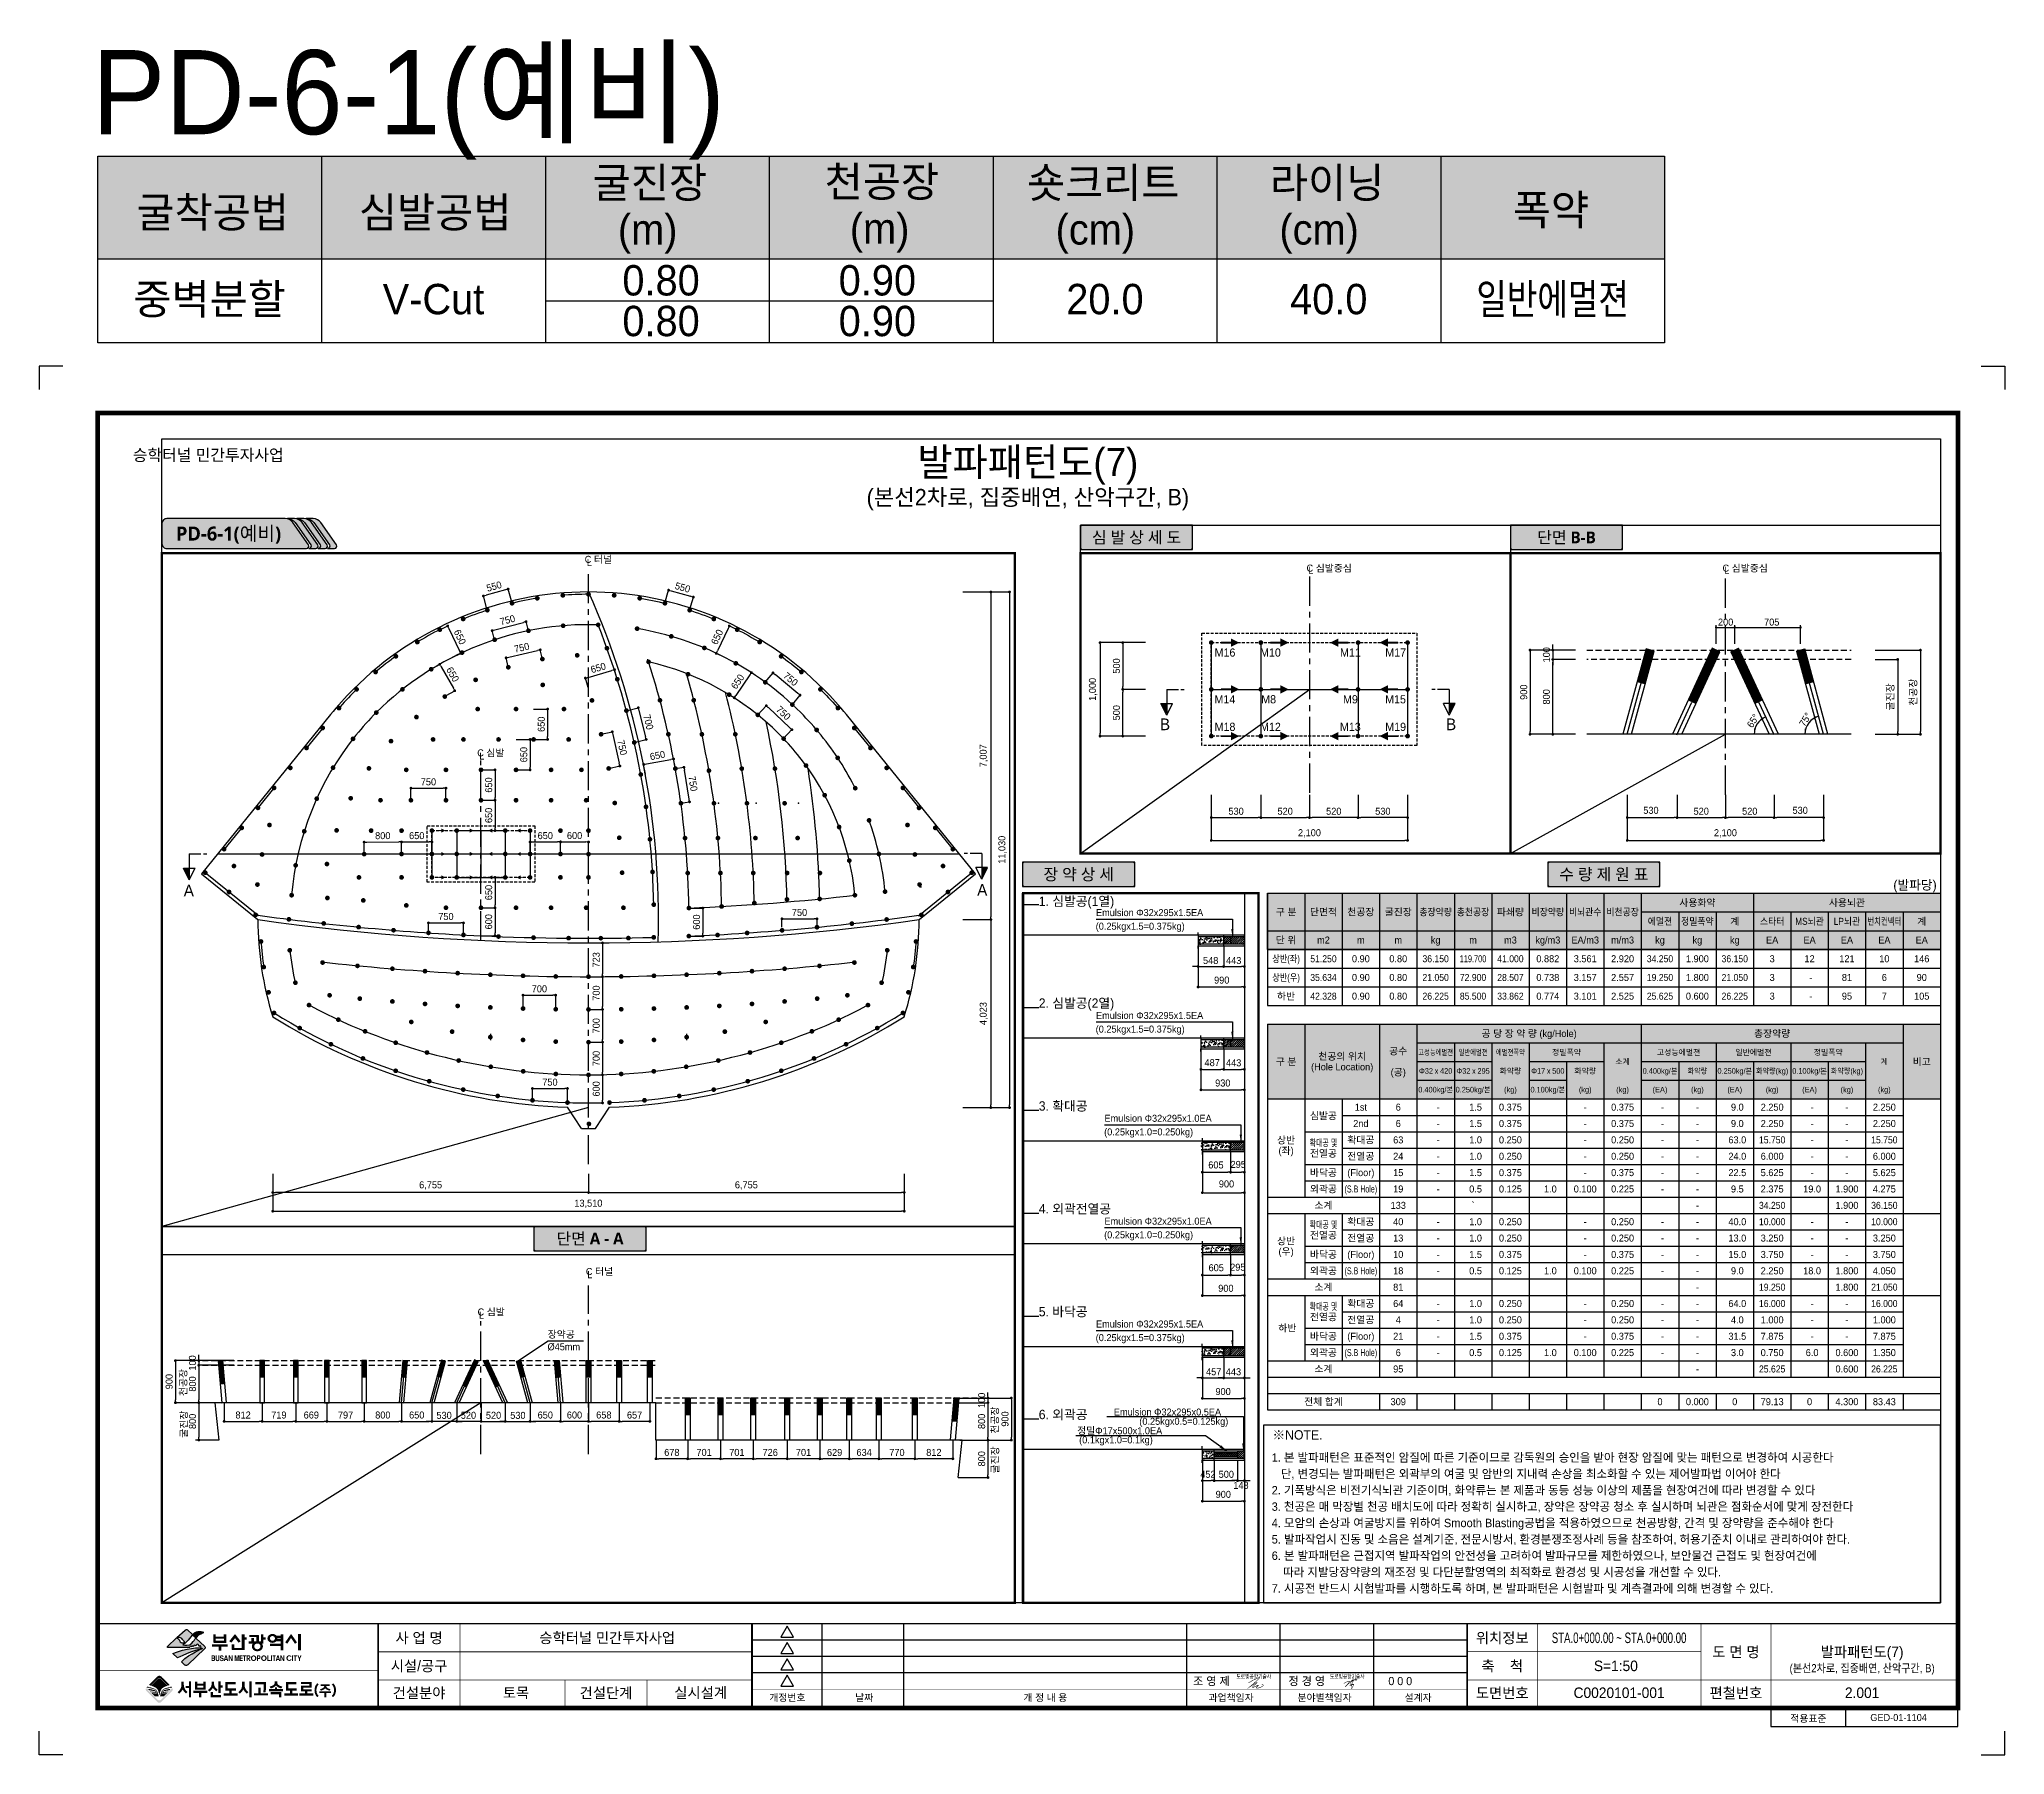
# Model space of a CAD drawing. Extents: x -689 to 317106, y 182884 to 219577.
# Drawn here: x 275056 to 317106, y 182884 to 219577 of the extents above; entities that cross this region are included whole.
import ezdxf
from ezdxf.enums import TextEntityAlignment as Align

# ---------------------------------------------------------------- set-up
doc = ezdxf.new("R2010")
doc.units = 0
doc.header["$LTSCALE"] = 500
doc.header["$MEASUREMENT"] = 0
for name, pattern in [('A-CENTR01', [2, 1.25, -0.25, 0.25, -0.25]), ('A-HIDDN01', [0.375, 0.25, -0.125]), ('HIDDEN', [0.375, 0.25, -0.125])]:
    doc.linetypes.add(name, pattern=pattern)
doc.layers.get('DEFPOINTS').update_dxf_attribs({"color": 55})
for name, color, linetype, true_color in [('0-100', 7, 'Continuous', 0x646464), ('0-251', 7, 'Continuous', 0x6e6e6e), ('0-252', 7, 'Continuous', 0xa0a0a0), ('0-253', 7, 'Continuous', 0xcfcfcf)]:
    doc.layers.add(name, color=color, linetype=linetype, true_color=true_color)
doc.layers.add('0-21', color=21, linetype='Continuous', plot=False)
doc.layers.add('0-250line', color=250, linetype='Continuous', lineweight=9, true_color=0x333333)
doc.layers.add('CZ-TEX-255', color=7, linetype='Continuous', lineweight=5, true_color=0xffffff)
for name, color, linetype in [('0-255', 52, 'Continuous'), ('A-DIM01', 1, 'Continuous'), ('A-TEXT02', 6, 'Continuous'), ('A-TEXT03', 7, 'Continuous'), ('CS-CNTL', 1, 'A-CENTR01'), ('CS-DIMS', 1, 'Continuous'), ('CS-EXCV', 3, 'CFZ008'), ('CS-LEAL', 1, 'Continuous'), ('CS-LEAT', 3, 'Continuous'), ('CS-TABL-LIN1', 4, 'Continuous'), ('CS-TABL-LIN2', 1, 'Continuous'), ('CS-TABL-TEX1', 3, 'Continuous'), ('CS-TABL-TEX2', 6, 'Continuous'), ('CS-TABL-TEX3', 7, 'Continuous'), ('CS-TEXT', 7, 'Continuous'), ('CUT-BOD-LIN', 6, 'HIDDEN'), ('CUT-DIR-ARR', 7, 'Continuous'), ('CX-BORD', 7, 'Continuous'), ('CX-BORD-LIN1', 7, 'Continuous'), ('CX-BORD-LIN2', 7, 'Continuous'), ('CX-ICON-HA-253', 253, 'Continuous'), ('CX-MISC', 7, 'Continuous'), ('CZ-DIML', 1, 'Continuous'), ('CZ-TABL-LIN1', 4, 'Continuous'), ('CZ-TEX0', 7, 'Continuous'), ('CZ-TEX1', 7, 'Continuous'), ('CZ-TEX2', 7, 'Continuous'), ('CZ-TEX3', 7, 'Continuous'), ('CZ-TEXT', 3, 'Continuous'), ('CZ-TEXT-04', 6, 'Continuous'), ('dim-text', 3, 'Continuous'), ('DO-GAK', 7, 'Continuous'), ('HOLE-EXEC', 3, 'Continuous'), ('TU-BLOCK-DMP', 7, 'Continuous'), ('TU-BLOCK-ETC', 6, 'Continuous'), ('TU-BLOCK-EXP', 1, 'Continuous'), ('TU-CNTL', 1, 'A-CENTR01'), ('TU-HOLE-EXEC', 3, 'Continuous'), ('TU-HOLE-LIN1', 1, 'Continuous'), ('TU-LEAD-LINE', 1, 'Continuous'), ('TU-LEAD-TEX1', 3, 'Continuous'), ('뇌관연결1', 2, 'Continuous'), ('발파공(바닥)', 5, 'Continuous'), ('발파공(심발)', 4, 'Continuous'), ('발파공(외곽)', 6, 'Continuous'), ('발파공(전열)', 2, 'Continuous'), ('발파공(확대)', 7, 'Continuous'), ('장약공', 4, 'Continuous'), ('치수선', 242, 'Continuous')]:
    doc.layers.add(name, color=color, linetype=linetype)
doc.styles.add('GTXT', font='')
doc.styles.add('NWTEXT-B', font='')
doc.styles.get("Standard").update_dxf_attribs({"font": ''})
doc.styles.add('STYLE1', font='')
doc.styles.add('TB_BTXT', font='')
doc.styles.add('TB_TEXT', font='')
doc.styles.add('WGTXT', font='')
doc.styles.add('굴림체', font='')
doc.styles.add('돋움', font='')
doc.styles.add('돋움체', font='')
doc.styles.add('맑은고딕(굵게)', font='malgunbd.ttf')
doc.styles.add('일반문자', font='')
doc.styles.add('제목', font='')
doc.styles.get('GTXT').set_extended_font_data('Dotum')
doc.styles.get('NWTEXT-B').set_extended_font_data('Dotum')
doc.styles.get('Standard').set_extended_font_data('Dotum')
doc.styles.get('STYLE1').set_extended_font_data('Dotum')
doc.styles.get('TB_BTXT').set_extended_font_data('Dotum')
doc.styles.get('TB_TEXT').set_extended_font_data('Dotum')
doc.styles.get('WGTXT').set_extended_font_data('Dotum')
doc.styles.get('굴림체').set_extended_font_data('Dotum')
doc.styles.get('돋움').set_extended_font_data('Dotum')
doc.styles.get('돋움체').set_extended_font_data('Dotum')
doc.styles.get('일반문자').set_extended_font_data('Dotum')
doc.styles.get('제목').set_extended_font_data('Dotum')
doc.linetypes.add('CFZ008', pattern='A,0.9,-0.2,[106,KHCLINE.shx,S=0.00606,R=180,X=0,Y=0],0.9', length=2)
doc.linetypes.add('E-DIGLN01', pattern='A,0.9,-0.2,[19,kscals.shx,S=0.1,R=180,X=0,Y=0],0.9', length=2)
doc.dimstyles.new('D_50', dxfattribs={"dimscale": 50, "dimtxt": 3, "dimasz": 1.2, "dimexe": 0, "dimexo": 0, "dimgap": 1.2, "dimtad": 1, "dimdec": 0, "dimrnd": 0.0005, "dimdsep": 46, "dimlunit": 6, "dimtxsty": '돋움체', "dimblk": 'DOT', "dimcen": 0.09, "dimclrd": 1, "dimclre": 1, "dimclrt": 1, "dimaunit": 1, "dimadec": 0, "dimazin": 0, "dimtfac": 1, "dimtdec": 0, "dimtix": 1, "dimtmove": 2, "dimatfit": 0, "dimfxl": 1, "dimtvp": 2, "dimtolj": 1, "dimtzin": 0, "dimlwd": -1, "dimlwe": -1, "dimarcsym": 0})
doc.dimstyles.new('DIM01', dxfattribs={"dimscale": 50, "dimtxt": 3, "dimasz": 1, "dimexe": 1, "dimexo": 0, "dimgap": 1, "dimtad": 1, "dimdec": 0, "dimzin": 0, "dimdsep": 46, "dimlunit": 6, "dimtxsty": '돋움', "dimblk": 'CZDIMA3', "dimcen": 2, "dimclrd": 256, "dimclre": 256, "dimclrt": 3, "dimadec": 4, "dimazin": 0, "dimtfac": 1, "dimtdec": 0, "dimtix": 1, "dimtmove": 2, "dimatfit": 3, "dimfxl": 1, "dimtolj": 1, "dimtzin": 0, "dimarcsym": 0})

msp = doc.modelspace()

# ---------------------------------------------------------------- texts
at = {"layer": '0-255', "color": 7, "true_color": 0xffffff, "style": '맑은고딕(굵게)'}
for s, p in [('심 발 상 세 도', (298530.64711, 208922.76852)), ('단면 B-B', (307730.64711, 208922.76852)), ('장 약 상 세', (297294.75596, 201715.15052)), ('수 량 제 원 표', (308530.64711, 201715.15052)), ('단면 A - A', (286838.43254, 193922.76852))]:
    msp.add_text(s, height=250, rotation=359.97820732, dxfattribs=at).set_placement(p, align=Align.MIDDLE_CENTER)
at = {"layer": 'A-TEXT03', "style": '돋움체'}
for s, p in [('B', (299140.53996, 204924.41384)), ('B', (305260.96109, 204924.41384)), ('A', (278254.56854, 201370.75925)), ('A', (295230.04222, 201381.58591))]:
    msp.add_text(s, height=250, dxfattribs=at).set_placement(p, align=Align.MIDDLE)
at = {"layer": 'CS-LEAT', "style": 'WGTXT'}
for s, p in [('장약공', (285932.96571, 191800.98321)), ('Ø45mm', (285929.16559, 191535.14809))]:
    msp.add_text(s, height=150, dxfattribs=at).set_placement(p)
at = {"layer": 'CS-TABL-TEX1', "style": '굴림체'}
for s, p in [('굴진장', (288119.24286, 216518.36853)), ('천공장', (293082.14479, 216540.27354)), ('숏크리트', (297819.18921, 216517.22507)), ('라이닝', (302608.02839, 216517.22507)), ('굴착공법', (278765.19637, 215883.78093)), ('심발공법', (283525.67482, 215883.78093)), ('폭약', (307396.86758, 215938.09909)), ('(m)', (288071.93528, 215431.00376)), ('(m)', (293034.8372, 215452.90877)), ('(cm)', (297649.61366, 215431.00376)), ('(cm)', (302438.45285, 215431.00376))]:
    msp.add_text(s, height=650, dxfattribs=at).set_placement(p, align=Align.MIDDLE)
at = {"layer": 'CS-TABL-TEX2', "style": 'NWTEXT-B'}
for s, p in [('M16', (300423.69545, 206372.65987, 0)), ('M10', (301395.76875, 206372.65987, 0)), ('M11', (303107.27786, 206372.65987, 0)), ('M17', (304074.96886, 206372.65987, 0)), ('M14', (300421.02974, 205372.45782, 0)), ('M8', (301357.47553, 205372.45782, 0)), ('M9', (303107.38032, 205372.45782, 0)), ('M15', (304072.97412, 205372.45782, 0)), ('M18', (300423.91759, 204783.12402, 0)), ('M12', (301395.99089, 204783.12402, 0)), ('M13', (303105.42456, 204783.12402, 0)), ('M19', (304074.97974, 204783.12402, 0))]:
    msp.add_text(s, height=175, dxfattribs=at).set_placement(p, align=Align.CENTER)
at = {"layer": 'CS-TABL-TEX3', "color": 2, "style": '굴림체'}
for s, p in [('0.80', (288358.36022, 214422.56367)), ('0.90', (292986.48812, 214422.56367)), ('중벽분할', (278700.05853, 214020.79045)), ('0.80', (288358.36022, 213552.05902)), ('0.90', (292986.48812, 213552.05902))]:
    msp.add_text(s, height=650, dxfattribs=at).set_placement(p, align=Align.MIDDLE_CENTER)
at = {"layer": 'CS-TABL-TEX3'}
for s, height, style, p in [('V-Cut', 650, '굴림체', (283488.88139, 214020.79045)), ('20.0', 650, '굴림체', (297855.38263, 214020.79045)), ('0.90', 150, '돋움', (303330.64711, 199909.94733)), ('0.80', 150, '돋움', (304130.64711, 199909.94733)), ('0.882', 150, '돋움', (307330.64711, 199909.94733)), ('3.561', 150, '돋움', (308130.64711, 199909.94733)), ('2.920', 150, '돋움', (308930.64711, 199909.94733)), ('1.900', 150, '돋움', (310530.64711, 199909.94733)), ('3', 150, '돋움', (312130.64711, 199909.94733)), ('12', 150, '돋움', (312930.64711, 199909.94733)), ('121', 150, '돋움', (313730.64711, 199909.94733)), ('10', 150, '돋움', (314530.64711, 199909.94733)), ('146', 150, '돋움', (315330.64711, 199909.94733)), ('0.90', 150, '돋움', (303330.64711, 199509.94733)), ('0.80', 150, '돋움', (304130.64711, 199509.94733)), ('0.738', 150, '돋움', (307330.64711, 199509.94733)), ('3.157', 150, '돋움', (308130.64711, 199509.94733)), ('2.557', 150, '돋움', (308930.64711, 199509.94733)), ('1.800', 150, '돋움', (310530.64711, 199509.94733)), ('3', 150, '돋움', (312130.64711, 199509.94733)), (' -', 150, '돋움', (312930.64711, 199509.94733)), ('81', 150, '돋움', (313730.64711, 199509.94733)), ('6', 150, '돋움', (314530.64711, 199509.94733)), ('90', 150, '돋움', (315330.64711, 199509.94733)), ('하반', 150, '돋움', (301730.64711, 199109.94733)), ('0.90', 150, '돋움', (303330.64711, 199109.94733)), ('0.80', 150, '돋움', (304130.64711, 199109.94733)), ('0.774', 150, '돋움', (307330.64711, 199109.94733)), ('3.101', 150, '돋움', (308130.64711, 199109.94733)), ('2.525', 150, '돋움', (308930.64711, 199109.94733)), ('0.600', 150, '돋움', (310530.64711, 199109.94733)), ('3', 150, '돋움', (312130.64711, 199109.94733)), (' -', 150, '돋움', (312930.64711, 199109.94733)), ('95', 150, '돋움', (313730.64711, 199109.94733)), ('7', 150, '돋움', (314530.64711, 199109.94733)), ('105', 150, '돋움', (315330.64711, 199109.94733)), ('1st', 150, '돋움', (303330.64711, 196734.94733)), ('6', 150, '돋움', (304130.64711, 196734.94733)), ('  1.5', 150, '돋움', (305730.64711, 196734.94733)), ('0.375', 150, '돋움', (306530.64711, 196734.94733)), ('0.375', 150, '돋움', (308930.64711, 196734.94733)), ('  9.0', 150, '돋움', (311330.64711, 196734.94733)), ('2.250', 150, '돋움', (312130.64711, 196734.94733)), ('2.250', 150, '돋움', (314530.64711, 196734.94733)), ('심발공', 150, '돋움', (302530.64711, 196552.06227)), ('2nd', 150, '돋움', (303330.64711, 196384.94733)), ('6', 150, '돋움', (304130.64711, 196384.94733)), ('  -', 150, '돋움', (304930.64711, 196734.94733)), ('  -', 150, '돋움', (304930.64711, 196384.94733)), ('  1.5', 150, '돋움', (305730.64711, 196384.94733)), ('0.375', 150, '돋움', (306530.64711, 196384.94733)), ('-', 150, '돋움', (308130.64711, 196734.94733)), ('-', 150, '돋움', (308130.64711, 196384.94733)), ('0.375', 150, '돋움', (308930.64711, 196384.94733)), ('  -', 150, '돋움', (309730.64711, 196734.94733)), ('  -', 150, '돋움', (309730.64711, 196384.94733)), ('-', 150, '돋움', (310530.64711, 196734.94733)), ('-', 150, '돋움', (310530.64711, 196384.94733)), ('  9.0', 150, '돋움', (311330.64711, 196384.94733)), ('2.250', 150, '돋움', (312130.64711, 196384.94733)), ('  -', 150, '돋움', (312930.64711, 196734.94733)), ('  -', 150, '돋움', (312930.64711, 196384.94733)), ('-', 150, '돋움', (313730.64711, 196734.94733)), ('-', 150, '돋움', (313730.64711, 196384.94733)), ('2.250', 150, '돋움', (314530.64711, 196384.94733)), ('상반', 150, '돋움', (301730.64711, 196030.71688)), ('확대공', 150, '돋움', (303330.64711, 196034.94733)), ('63', 150, '돋움', (304130.64711, 196034.94733)), ('  -', 150, '돋움', (304930.64711, 196034.94733)), ('  1.0', 150, '돋움', (305730.64711, 196034.94733)), ('0.250', 150, '돋움', (306530.64711, 196034.94733)), ('-', 150, '돋움', (308130.64711, 196034.94733)), ('0.250', 150, '돋움', (308930.64711, 196034.94733)), ('  -', 150, '돋움', (309730.64711, 196034.94733)), ('-', 150, '돋움', (310530.64711, 196034.94733)), ('  63.0', 150, '돋움', (311330.64711, 196034.94733)), ('  -', 150, '돋움', (312930.64711, 196034.94733)), ('-', 150, '돋움', (313730.64711, 196034.94733)), ('(좌)', 150, '돋움', (301730.64711, 195805.71688)), ('전열공', 150, '돋움', (302530.64711, 195747.44733)), ('전열공', 150, '돋움', (303330.64711, 195684.94733)), ('24', 150, '돋움', (304130.64711, 195684.94733)), ('  -', 150, '돋움', (304930.64711, 195684.94733)), ('  1.0', 150, '돋움', (305730.64711, 195684.94733)), ('0.250', 150, '돋움', (306530.64711, 195684.94733)), ('-', 150, '돋움', (308130.64711, 195684.94733)), ('0.250', 150, '돋움', (308930.64711, 195684.94733)), ('  -', 150, '돋움', (309730.64711, 195684.94733)), ('-', 150, '돋움', (310530.64711, 195684.94733)), ('  24.0', 150, '돋움', (311330.64711, 195684.94733)), ('6.000', 150, '돋움', (312130.64711, 195684.94733)), ('  -', 150, '돋움', (312930.64711, 195684.94733)), ('-', 150, '돋움', (313730.64711, 195684.94733)), ('6.000', 150, '돋움', (314530.64711, 195684.94733)), ('바닥공', 150, '돋움', (302530.64711, 195334.94733)), ('(Floor)', 150, '돋움', (303330.64711, 195334.94733)), ('15', 150, '돋움', (304130.64711, 195334.94733)), ('  -', 150, '돋움', (304930.64711, 195334.94733)), ('  1.5', 150, '돋움', (305730.64711, 195334.94733)), ('0.375', 150, '돋움', (306530.64711, 195334.94733)), ('-', 150, '돋움', (308130.64711, 195334.94733)), ('0.375', 150, '돋움', (308930.64711, 195334.94733)), ('  -', 150, '돋움', (309730.64711, 195334.94733)), ('-', 150, '돋움', (310530.64711, 195334.94733)), ('  22.5', 150, '돋움', (311330.64711, 195334.94733)), ('5.625', 150, '돋움', (312130.64711, 195334.94733)), ('  -', 150, '돋움', (312930.64711, 195334.94733)), ('-', 150, '돋움', (313730.64711, 195334.94733)), ('5.625', 150, '돋움', (314530.64711, 195334.94733)), ('외곽공', 150, '돋움', (302530.64711, 194984.94733)), ('소계', 150, '돋움', (302530.64711, 194634.94733)), ('133', 150, '돋움', (304130.64711, 194634.94733)), ('19', 150, '돋움', (304130.64711, 194984.94733)), ('  -', 150, '돋움', (304930.64711, 194984.94733)), ('  0.5', 150, '돋움', (305730.64711, 194984.94733)), ('`', 150, '돋움', (305730.64711, 194634.94733)), ('0.125', 150, '돋움', (306530.64711, 194984.94733)), ('  1.0', 150, '돋움', (307330.64711, 194984.94733)), ('0.100', 150, '돋움', (308130.64711, 194984.94733)), ('0.225', 150, '돋움', (308930.64711, 194984.94733)), ('  -', 150, '돋움', (309730.64711, 194984.94733)), ('-', 150, '돋움', (310530.64711, 194984.94733)), ('  9.5', 150, '돋움', (311330.64711, 194984.94733)), ('2.375', 150, '돋움', (312130.64711, 194984.94733)), ('  19.0', 150, '돋움', (312930.64711, 194984.94733)), ('1.900', 150, '돋움', (313730.64711, 194984.94733)), ('1.900', 150, '돋움', (313730.64711, 194634.94733)), ('4.275', 150, '돋움', (314530.64711, 194984.94733)), ('확대공', 150, '돋움', (303330.64711, 194284.94733)), ('40', 150, '돋움', (304130.64711, 194284.94733)), ('  -', 150, '돋움', (304930.64711, 194284.94733)), ('  1.0', 150, '돋움', (305730.64711, 194284.94733)), ('0.250', 150, '돋움', (306530.64711, 194284.94733)), ('-', 150, '돋움', (308130.64711, 194284.94733)), ('0.250', 150, '돋움', (308930.64711, 194284.94733)), ('  -', 150, '돋움', (309730.64711, 194284.94733)), ('-', 150, '돋움', (310530.64711, 194634.94733)), ('-', 150, '돋움', (310530.64711, 194284.94733)), ('  40.0', 150, '돋움', (311330.64711, 194284.94733)), ('  -', 150, '돋움', (312930.64711, 194284.94733)), ('-', 150, '돋움', (313730.64711, 194284.94733)), ('상반', 150, '돋움', (301730.64711, 193872.44733)), ('전열공', 150, '돋움', (302530.64711, 193997.44733)), ('전열공', 150, '돋움', (303330.64711, 193934.94733)), ('13', 150, '돋움', (304130.64711, 193934.94733)), ('  -', 150, '돋움', (304930.64711, 193934.94733)), ('  1.0', 150, '돋움', (305730.64711, 193934.94733)), ('0.250', 150, '돋움', (306530.64711, 193934.94733)), ('-', 150, '돋움', (308130.64711, 193934.94733)), ('0.250', 150, '돋움', (308930.64711, 193934.94733)), ('  -', 150, '돋움', (309730.64711, 193934.94733)), ('-', 150, '돋움', (310530.64711, 193934.94733)), ('  13.0', 150, '돋움', (311330.64711, 193934.94733)), ('3.250', 150, '돋움', (312130.64711, 193934.94733)), ('  -', 150, '돋움', (312930.64711, 193934.94733)), ('-', 150, '돋움', (313730.64711, 193934.94733)), ('3.250', 150, '돋움', (314530.64711, 193934.94733)), ('(우)', 150, '돋움', (301730.64711, 193647.44733)), ('바닥공', 150, '돋움', (302530.64711, 193584.94733)), ('(Floor)', 150, '돋움', (303330.64711, 193584.94733)), ('10', 150, '돋움', (304130.64711, 193584.94733)), ('  -', 150, '돋움', (304930.64711, 193584.94733)), ('  1.5', 150, '돋움', (305730.64711, 193584.94733)), ('0.375', 150, '돋움', (306530.64711, 193584.94733)), ('-', 150, '돋움', (308130.64711, 193584.94733)), ('0.375', 150, '돋움', (308930.64711, 193584.94733)), ('  -', 150, '돋움', (309730.64711, 193584.94733)), ('-', 150, '돋움', (310530.64711, 193584.94733)), ('  15.0', 150, '돋움', (311330.64711, 193584.94733)), ('3.750', 150, '돋움', (312130.64711, 193584.94733)), ('  -', 150, '돋움', (312930.64711, 193584.94733)), ('-', 150, '돋움', (313730.64711, 193584.94733)), ('3.750', 150, '돋움', (314530.64711, 193584.94733)), ('외곽공', 150, '돋움', (302530.64711, 193234.94733)), ('18', 150, '돋움', (304130.64711, 193234.94733)), ('  -', 150, '돋움', (304930.64711, 193234.94733)), ('  0.5', 150, '돋움', (305730.64711, 193234.94733)), ('0.125', 150, '돋움', (306530.64711, 193234.94733)), ('  1.0', 150, '돋움', (307330.64711, 193234.94733)), ('0.100', 150, '돋움', (308130.64711, 193234.94733)), ('0.225', 150, '돋움', (308930.64711, 193234.94733)), ('  -', 150, '돋움', (309730.64711, 193234.94733)), ('-', 150, '돋움', (310530.64711, 193234.94733)), ('  9.0', 150, '돋움', (311330.64711, 193234.94733)), ('2.250', 150, '돋움', (312130.64711, 193234.94733)), ('  18.0', 150, '돋움', (312930.64711, 193234.94733)), ('1.800', 150, '돋움', (313730.64711, 193234.94733)), ('4.050', 150, '돋움', (314530.64711, 193234.94733)), ('소계', 150, '돋움', (302530.64711, 192884.94733)), ('확대공', 150, '돋움', (303330.64711, 192534.94733)), ('81', 150, '돋움', (304130.64711, 192884.94733)), ('64', 150, '돋움', (304130.64711, 192534.94733)), ('  1.0', 150, '돋움', (305730.64711, 192534.94733)), ('0.250', 150, '돋움', (306530.64711, 192534.94733)), ('0.250', 150, '돋움', (308930.64711, 192534.94733)), ('-', 150, '돋움', (310530.64711, 192884.94733)), ('  64.0', 150, '돋움', (311330.64711, 192534.94733)), ('1.800', 150, '돋움', (313730.64711, 192884.94733)), ('전열공', 150, '돋움', (302530.64711, 192247.44733)), ('전열공', 150, '돋움', (303330.64711, 192184.94733)), ('4', 150, '돋움', (304130.64711, 192184.94733)), ('  -', 150, '돋움', (304930.64711, 192534.94733)), ('  -', 150, '돋움', (304930.64711, 192184.94733)), ('  1.0', 150, '돋움', (305730.64711, 192184.94733)), ('0.250', 150, '돋움', (306530.64711, 192184.94733)), ('-', 150, '돋움', (308130.64711, 192534.94733)), ('-', 150, '돋움', (308130.64711, 192184.94733)), ('0.250', 150, '돋움', (308930.64711, 192184.94733)), ('  -', 150, '돋움', (309730.64711, 192534.94733)), ('  -', 150, '돋움', (309730.64711, 192184.94733)), ('-', 150, '돋움', (310530.64711, 192534.94733)), ('-', 150, '돋움', (310530.64711, 192184.94733)), ('  4.0', 150, '돋움', (311330.64711, 192184.94733)), ('1.000', 150, '돋움', (312130.64711, 192184.94733)), ('  -', 150, '돋움', (312930.64711, 192534.94733)), ('  -', 150, '돋움', (312930.64711, 192184.94733)), ('-', 150, '돋움', (313730.64711, 192534.94733)), ('-', 150, '돋움', (313730.64711, 192184.94733)), ('1.000', 150, '돋움', (314530.64711, 192184.94733)), (' 하반', 150, '돋움', (301730.64711, 192009.94733)), ('바닥공', 150, '돋움', (302530.64711, 191834.94733)), ('(Floor)', 150, '돋움', (303330.64711, 191834.94733)), ('21', 150, '돋움', (304130.64711, 191834.94733)), ('  -', 150, '돋움', (304930.64711, 191834.94733)), ('  1.5', 150, '돋움', (305730.64711, 191834.94733)), ('0.375', 150, '돋움', (306530.64711, 191834.94733)), ('-', 150, '돋움', (308130.64711, 191834.94733)), ('0.375', 150, '돋움', (308930.64711, 191834.94733)), ('  -', 150, '돋움', (309730.64711, 191834.94733)), ('-', 150, '돋움', (310530.64711, 191834.94733)), ('  31.5', 150, '돋움', (311330.64711, 191834.94733)), ('7.875', 150, '돋움', (312130.64711, 191834.94733)), ('  -', 150, '돋움', (312930.64711, 191834.94733)), ('-', 150, '돋움', (313730.64711, 191834.94733)), ('7.875', 150, '돋움', (314530.64711, 191834.94733)), ('외곽공', 150, '돋움', (302530.64711, 191484.94733)), ('6', 150, '돋움', (304130.64711, 191484.94733)), ('  -', 150, '돋움', (304930.64711, 191484.94733)), ('  0.5', 150, '돋움', (305730.64711, 191484.94733)), ('0.125', 150, '돋움', (306530.64711, 191484.94733)), ('  1.0', 150, '돋움', (307330.64711, 191484.94733)), ('0.100', 150, '돋움', (308130.64711, 191484.94733)), ('0.225', 150, '돋움', (308930.64711, 191484.94733)), ('  -', 150, '돋움', (309730.64711, 191484.94733)), ('-', 150, '돋움', (310530.64711, 191484.94733)), ('  3.0', 150, '돋움', (311330.64711, 191484.94733)), ('0.750', 150, '돋움', (312130.64711, 191484.94733)), ('  6.0', 150, '돋움', (312930.64711, 191484.94733)), ('0.600', 150, '돋움', (313730.64711, 191484.94733)), ('1.350', 150, '돋움', (314530.64711, 191484.94733)), ('소계', 150, '돋움', (302530.64711, 191134.94733)), ('95', 150, '돋움', (304130.64711, 191134.94733)), ('-', 150, '돋움', (310530.64711, 191134.94733)), ('0.600', 150, '돋움', (313730.64711, 191134.94733)), ('전체 합계', 150, '돋움', (302530.64711, 190434.94733)), ('309', 150, '돋움', (304130.64711, 190434.94733)), ('0', 150, '돋움', (309730.64711, 190434.94733)), ('0.000', 150, '돋움', (310530.64711, 190434.94733)), ('0', 150, '돋움', (311330.64711, 190434.94733)), ('79.13', 150, '돋움', (312130.64711, 190434.94733)), ('0', 150, '돋움', (312930.64711, 190434.94733)), ('4.300', 150, '돋움', (313730.64711, 190434.94733)), ('83.43', 150, '돋움', (314530.64711, 190434.94733))]:
    msp.add_text(s, height=height, dxfattribs=dict(at, style=style)).set_placement(p, align=Align.MIDDLE_CENTER)
at = {"layer": 'CS-TABL-TEX3', "color": 1, "style": '굴림체'}
msp.add_text('40.0', height=650, dxfattribs=at).set_placement((302644.22182, 214020.79045), align=Align.MIDDLE_CENTER)
at = {"layer": 'CS-TABL-TEX3', "color": 4, "style": '굴림체', "width": 0.8}
msp.add_text('일반에멀젼', height=650, dxfattribs=at).set_placement((307433.06101, 214020.79045), align=Align.MIDDLE_CENTER)
at = {"layer": 'CS-TABL-TEX3', "style": '돋움'}
for s, width, p in [('상반(좌)', 0.83, (301730.64711, 199909.94733)), ('51.250', 0.94, (302530.64711, 199909.94733)), ('36.150', 0.94, (304930.64711, 199909.94733)), ('119.700', 0.8, (305730.64711, 199909.94733)), ('41.000', 0.94, (306530.64711, 199909.94733)), ('34.250', 0.94, (309730.64711, 199909.94733)), ('36.150', 0.94, (311330.64711, 199909.94733)), ('상반(우)', 0.83, (301730.64711, 199509.94733)), ('35.634', 0.94, (302530.64711, 199509.94733)), ('21.050', 0.94, (304930.64711, 199509.94733)), ('72.900', 0.94, (305730.64711, 199509.94733)), ('28.507', 0.94, (306530.64711, 199509.94733)), ('19.250', 0.94, (309730.64711, 199509.94733)), ('21.050', 0.94, (311330.64711, 199509.94733)), ('42.328', 0.94, (302530.64711, 199109.94733)), ('26.225', 0.94, (304930.64711, 199109.94733)), ('85.500', 0.94, (305730.64711, 199109.94733)), ('33.862', 0.94, (306530.64711, 199109.94733)), ('25.625', 0.94, (309730.64711, 199109.94733)), ('26.225', 0.94, (311330.64711, 199109.94733)), ('확대공 및', 0.71, (302530.64711, 195972.44733)), ('15.750', 0.94, (312130.64711, 196034.94733)), ('15.750', 0.94, (314530.64711, 196034.94733)), ('(S.B Hole)', 0.63, (303330.64711, 194984.94733)), ('34.250', 0.94, (312130.64711, 194634.94733)), ('36.150', 0.94, (314530.64711, 194634.94733)), ('확대공 및', 0.71, (302530.64711, 194222.44733)), ('10.000', 0.94, (312130.64711, 194284.94733)), ('10.000', 0.94, (314530.64711, 194284.94733)), ('(S.B Hole)', 0.63, (303330.64711, 193234.94733)), ('19.250', 0.94, (312130.64711, 192884.94733)), ('16.000', 0.94, (312130.64711, 192534.94733)), ('21.050', 0.94, (314530.64711, 192884.94733)), ('16.000', 0.94, (314530.64711, 192534.94733)), ('확대공 및', 0.71, (302530.64711, 192472.44733)), ('(S.B Hole)', 0.63, (303330.64711, 191484.94733)), ('25.625', 0.94, (312130.64711, 191134.94733)), ('26.225', 0.94, (314530.64711, 191134.94733))]:
    msp.add_text(s, height=150, dxfattribs=dict(at, width=width)).set_placement(p, align=Align.MIDDLE_CENTER)
at = {"layer": 'CS-TEXT'}
for s, p in [('C 터널', (286724.89694, 208378.00974)), ('L', (286769.02016, 208309.37655)), ('C 심발중심', (302169.04668, 208190.56111)), ('L', (302202.1287, 208144.39382)), ('C 심발중심', (311069.04668, 208190.56111, 0)), ('L', (311102.1287, 208144.39382, 0)), ('C 심발', (284424.89694, 204238.57247)), ('L', (284469.02016, 204169.93928)), ('C 터널', (286750.24248, 193145.72585)), ('L', (286779.15881, 193077.09266)), ('C 심발', (284432.35792, 192279.69949)), ('L', (284461.27424, 192211.0663))]:
    msp.add_text(s, height=150, dxfattribs=at).set_placement(p)
at = {"layer": 'CZ-TEX-255', "lineweight": 18, "style": '맑은고딕(굵게)'}
msp.add_text('PD-6-1(예비)', height=300, dxfattribs=at).set_placement((279104.58185, 209004.54758), align=Align.MIDDLE_CENTER)
at = {"layer": 'CZ-TEX1', "style": '제목'}
msp.add_text('PD-6-1(예비)', height=1800, dxfattribs=at).set_placement((276180.29522, 217546.74891))
at = {"layer": 'CZ-TEX2'}
for s, height, style, p in [('200', 150, 'STYLE1', (311134.83252, 207036.53558)), ('705', 150, 'STYLE1', (312121.17221, 207036.53558)), ('(발파당)', 200, '제목', (315186.71238, 201388.09381))]:
    msp.add_text(s, height=height, dxfattribs=dict(at, style=style)).set_placement(p, align=Align.CENTER)
for s, p in [('65°', (311705.71388, 204834.37219)), ('75°', (312824.40102, 204861.76346))]:
    msp.add_text(s, height=150, rotation=58.175525161, dxfattribs=at).set_placement(p)
at = {"layer": 'CZ-TEXT', "color": 0, "style": '돋움'}
msp.add_text('※NOTE.', height=200, dxfattribs=at).set_placement((301437.90063, 189625.06484))
for s, p in [('1. 본 발파패턴은 표준적인 암질에 따른 기준이므로 감독원의 승인을 받아 현장 암질에 맞는 패턴으로 변경하여 시공한다', (301422.74289, 189240.94805)), ('   단, 변경되는 발파패턴은 외곽부의 여굴 및 암반의 지내력 손상을 최소화할 수 있는 제어발파법 이어야 한다', (301422.74289, 188890.94805)), ('2. 기폭방식은 비전기식뇌관 기준이며, 화약류는 본 제품과 동등 성능 이상의 제품을 현장여건에 따라 변경할 수 있다', (301422.74289, 188540.94805)), ('3. 천공은 매 막장별 천공 배치도에 따라 정확히 실시하고, 장약은 장약공 청소 후 실시하며 뇌관은 점화순서에 맞게 장전한다', (301422.74289, 188190.94805)), ('4. 모암의 손상과 여굴방지를 위하여 Smooth Blasting공법을 적용하였으므로 천공방향, 간격 및 장약량을 준수해야 한다', (301422.74289, 187840.94805)), ('5. 발파작업시 진동 및 소음은 설계기준, 전문시방서, 환경분쟁조정사례 등을 참조하여, 허용기준치 이내로 관리하여야 한다.', (301422.74289, 187490.94805)), ('6. 본 발파패턴은 근접지역 발파작업의 안전성을 고려하여 발파규모를 제한하였으나, 보안물건 근접도 및 현장여건에', (301422.74289, 187140.94805)), ('   따라 지발당장약량의 재조정 및 다단분할영역의 최적화로 환경성 및 시공성을 개선할 수 있다.', (301472.74289, 186790.94805)), ('7. 시공전 반드시 시험발파를 시행하도록 하며, 본 발파패턴은 시험발파 및 계측결과에 의해 변경할 수 있다.', (301422.74289, 186440.94805))]:
    msp.add_text(s, height=180, dxfattribs=at).set_placement(p, align=Align.MIDDLE_LEFT)
at = {"layer": 'CZ-TEXT-04', "style": '돋움체'}
for s, p in [('1. 심발공(1열)', (296438.86938, 201040.86053)), ('2. 심발공(2열)', (296438.86938, 198860.86053)), ('3. 확대공', (296438.86938, 196660.86053)), ('4. 외곽전열공', (296438.86938, 194460.86053)), ('5. 바닥공', (296438.86938, 192260.86053)), ('6. 외곽공', (296438.86938, 190060.86053))]:
    msp.add_text(s, height=200, dxfattribs=at).set_placement(p)
at = {"layer": 'dim-text', "style": '돋움'}
for s, rotation, p in [('천공장', 89.999861022, (278209.08201, 190555.8262)), ('굴진장', 89.999861022, (278222.15152, 189664.701)), ('천공장', 90.000138978, (295573.80068, 189751.82061)), ('굴진장', 90.000138978, (295578.26702, 188900.9778))]:
    msp.add_text(s, height=150, rotation=rotation, dxfattribs=at).set_placement(p)
at = {"layer": 'TU-LEAD-TEX1', "style": 'GTXT'}
for s, p in [('(0.25kgx1.5=0.375kg)', (297657.5516, 200530.27534)), ('Emulsion Φ32x295x1.5EA', (297663.82386, 200822.04175)), ('(0.25kgx1.5=0.375kg)', (297657.5516, 198330.27534)), ('Emulsion Φ32x295x1.5EA', (297663.82386, 198622.04175)), ('Emulsion Φ32x295x1.0EA', (297844.27894, 196422.04175)), ('(0.25kgx1.0=0.250kg)', (297838.00669, 196130.27534)), ('Emulsion Φ32x295x1.0EA', (297844.27894, 194222.04175)), ('(0.25kgx1.0=0.250kg)', (297838.00669, 193930.27534)), ('Emulsion Φ32x295x1.5EA', (297663.82386, 192022.04175)), ('(0.25kgx1.5=0.375kg)', (297657.5516, 191730.27534)), ('Emulsion Φ32x295x0.5EA', (298046.42766, 190139.32775)), ('(0.25kgx0.5=0.125kg)', (298590.44502, 189940.29559)), ('정밀Φ17x500x1.0EA', (297261.09035, 189738.35217)), ('(0.1kgx1.0=0.1kg)', (297303.27568, 189543.54698))]:
    msp.add_text(s, height=150, dxfattribs=at).set_placement(p)

# ---------------------------------------------------------------- blocks, each defined once
blk = doc.blocks.new('재료표제목')
at = {"layer": '0-253'}
h = blk.add_hatch(color=256, dxfattribs=at)
h.dxf.hatch_style = 1
h.paths.add_polyline_path([(0, 1600), (14400, 1600), (14400, 0), (0, 0)])
at = {"layer": 'CS-TABL-LIN1'}
for p, q in [((0, 1600), (0, 0)), ((0, 1600), (14400, 1600)), ((14400, 1600), (14400, 0)), ((0, 0), (14400, 0))]:
    blk.add_line(p, q, dxfattribs=at)
at = {"layer": 'CS-TABL-LIN2'}
for p, q in [((800, 1600), (800, 0)), ((2400, 1600), (2400, 0)), ((3200, 1600), (3200, 0)), ((8000, 1600), (8000, 0)), ((13600, 1600), (13600, 0)), ((3200, 1200), (13600, 1200)), ((4000, 1200), (4000, 0)), ((4800, 1200), (4800, 0)), ((5600, 1200), (5600, 0)), ((7200, 1200), (7200, 0)), ((9600, 1200), (9600, 0)), ((11200, 1200), (11200, 0)), ((12800, 1200), (12800, 0)), ((3200, 800), (4800, 800)), ((5600, 800), (7200, 800)), ((6400, 800), (6400, 0)), ((8000, 800), (12800, 800)), ((8800, 800), (8800, 0)), ((10400, 800), (10400, 0)), ((12000, 800), (12000, 0)), ((3200, 400), (4800, 400)), ((5600, 400), (6400, 400)), ((8000, 400), (12800, 400))]:
    blk.add_line(p, q, dxfattribs=at)
at = {"layer": 'CS-TABL-TEX2', "style": '일반문자'}
for s, height, p in [('공 당 장 약 량 (kg/Hole)', 150, (5600, 1400)), ('총장약량', 150, (10800, 1400)), ('구 분', 150, (400, 800)), ('천공의 위치', 150, (1600, 912)), ('공수', 150, (2800, 1025)), ('정밀폭약', 120, (6400, 1000)), ('소계', 120, (7600, 800)), ('고성능에멀젼', 120, (8800, 1000)), ('일반에멀젼', 120, (10400, 1000)), ('정밀폭약', 120, (12000, 1000)), ('계', 120, (13200, 800)), ('비고', 150, (14000, 800)), ('(Hole Location)', 150, (1600, 688)), ('(공)', 150, (2800, 575)), ('화약량', 120, (5200, 600)), ('화약량', 120, (6800, 600)), ('(kg)', 120, (5200, 200)), ('(kg)', 120, (6800, 200)), ('(kg)', 120, (7600, 200)), ('(EA)', 120, (8400, 200)), ('(kg)', 120, (9200, 200)), ('(EA)', 120, (10000, 200)), ('(kg)', 120, (10800, 200)), ('(EA)', 120, (11600, 200)), ('(kg)', 120, (12400, 200)), ('(kg)', 120, (13200, 200))]:
    blk.add_text(s, height=height, dxfattribs=at).set_placement(p, align=Align.MIDDLE_CENTER)
for s, width, p in [('고성능에멀젼', 0.8, (3600, 1000)), ('일반에멀젼', 0.8, (4400, 1000)), ('에멀젼폭약', 0.8, (5200, 1000)), ('Φ32ⅹ420', 0.9, (3600, 600)), ('Φ32ⅹ295', 0.9, (4400, 600)), ('Φ17ⅹ500', 0.9, (6000, 600)), ('0.400kg/본', 0.9, (8400, 600)), ('화약량', 0.9, (9200, 600)), ('0.250kg/본', 0.9, (10000, 600)), ('화약량(kg)', 0.9, (10800, 600)), ('0.100kg/본', 0.9, (11600, 600)), ('화약량(kg)', 0.9, (12400, 600)), ('0.400kg/본', 0.9, (3600, 200)), ('0.250kg/본', 0.9, (4400, 200)), ('0.100kg/본', 0.9, (6000, 200))]:
    blk.add_text(s, height=120, dxfattribs=dict(at, width=width)).set_placement(p, align=Align.MIDDLE_CENTER)
blk = doc.blocks.new('장약제원제목')
at = {"layer": '0-253'}
h = blk.add_hatch(color=256, dxfattribs=at)
h.dxf.hatch_style = 1
h.paths.add_polyline_path([(500931, 27019), (515331, 27019), (515331, 25819), (500931, 25819)])
at = {"color": 4}
blk.add_lwpolyline([(500931, 27019), (515331, 27019), (515331, 25819), (500931, 25819)], close=True, dxfattribs=at)
at = {"layer": 'CS-TABL-LIN1'}
for p, q in [((500931, 27019), (500931, 25819)), ((500931, 27019), (515331, 27019)), ((515331, 27019), (515331, 25819)), ((500931, 25819), (515331, 25819))]:
    blk.add_line(p, q, dxfattribs=at)
at = {"layer": 'CS-TABL-LIN2'}
for p, q in [((501731, 27019), (501731, 25819)), ((502531, 27019), (502531, 25819)), ((503331, 27019), (503331, 25819)), ((504131, 27019), (504131, 25819)), ((504931, 27019), (504931, 25819)), ((505731, 27019), (505731, 25819)), ((506531, 27019), (506531, 25819)), ((507331, 27019), (507331, 25819)), ((508131, 27019), (508131, 25819)), ((508931, 27019), (508931, 25819)), ((511331, 27019), (511331, 25819)), ((508931, 26619), (515331, 26619)), ((509731, 26619), (509731, 25819)), ((510531, 26619), (510531, 25819)), ((512131, 26619), (512131, 25819)), ((512931, 26619), (512931, 25819)), ((513731, 26619), (513731, 25819)), ((514531, 26619), (514531, 25819)), ((500931, 26219), (515331, 26219))]:
    blk.add_line(p, q, dxfattribs=at)
at = {"layer": 'CS-TABL-TEX2', "style": '일반문자'}
for s, p in [('사용화약', (510131, 26819)), ('사용뇌관', (513331, 26819)), ('구 분', (501331, 26619)), ('단면적', (502131, 26619)), ('천공장', (502931, 26619)), ('굴진장', (503731, 26619)), ('파쇄량', (506131, 26619)), ('계', (510931, 26419)), ('계', (514931, 26419)), ('단 위', (501331, 26019)), ('m2', (502131, 26019)), ('kg', (504531, 26019)), ('m3', (506131, 26019)), ('kg/m3', (506931, 26019)), ('EA/m3', (507731, 26019)), ('m/m3', (508531, 26019)), ('kg', (509331, 26019)), ('kg', (510131, 26019)), ('kg', (510931, 26019)), ('EA', (511731, 26019)), ('EA', (512531, 26019)), ('EA', (513331, 26019)), ('EA', (514131, 26019)), ('EA', (514931, 26019)), ('m', (502931, 26019)), ('m', (503731, 26019)), ('m', (505331, 26019))]:
    blk.add_text(s, height=150, dxfattribs=at).set_placement(p, align=Align.MIDDLE_CENTER)
for s, width, p in [('총장약량', 0.9, (504531, 26619)), ('총천공장', 0.9, (505331, 26619)), ('비장약량', 0.9, (506931, 26619)), ('비뇌관수', 0.9, (507731, 26619)), ('비천공장', 0.9, (508531, 26619)), ('에멀젼', 0.9, (509331, 26419)), ('정밀폭약', 0.9, (510131, 26419)), ('스타터', 0.9, (511731, 26419)), ('MS뇌관', 0.9, (512531, 26419)), ('LP뇌관', 0.9, (513331, 26419)), ('번치컨넥터', 0.75, (514131, 26419))]:
    blk.add_text(s, height=150, dxfattribs=dict(at, width=width)).set_placement(p, align=Align.MIDDLE_CENTER)
blk = doc.blocks.new('_Dot')
at = {"color": 0, "linetype": 'ByBlock', "lineweight": -2}
blk.add_line((-0.5, 0), (-1, 0), dxfattribs=at)
at = {"color": 0, "linetype": 'ByBlock', "const_width": 0.5}
blk.add_lwpolyline([(-0.25, 0, 1), (0.25, 0, 1)], format="xyb", close=True, dxfattribs=at)
blk = doc.blocks.new('*D103')
at = {"layer": 'DEFPOINTS', "color": 0, "ltscale": 10, "transparency": 16777216}
for p in [(298237, 206672, 0), (297751, 204672), (298237, 204672, 0)]:
    blk.add_point(p, dxfattribs=at)
at = {"layer": '치수선', "color": 1, "ltscale": 10, "transparency": 16777216}
for p, q in [((298237, 206672), (297751, 206672)), ((297751, 206612), (297751, 204732)), ((298237, 204672), (297751, 204672))]:
    blk.add_line(p, q, dxfattribs=at)
at = {"layer": '치수선', "color": 1, "ltscale": 10, "transparency": 16777216, "xscale": 60, "yscale": 60, "zscale": 60}
for p, rotation in [((297751, 206672), 90), ((297751, 204672), 270)]:
    blk.add_blockref('_Dot', p, dxfattribs=dict(at, rotation=rotation))
at = {"layer": '치수선', "color": 1, "ltscale": 10, "transparency": 16777216, "insert": (297601, 205672), "char_height": 150, "attachment_point": 5, "rotation": 90, "style": '돋움체'}
blk.add_mtext('\\A1;1,000', dxfattribs=at)
blk = doc.blocks.new('*D104')
at = {"layer": 'DEFPOINTS', "color": 0, "ltscale": 10, "transparency": 16777216}
for p in [(300131, 202929, 0), (304331, 202929, 0), (304331, 202442)]:
    blk.add_point(p, dxfattribs=at)
at = {"layer": '치수선', "color": 1, "ltscale": 10, "transparency": 16777216}
for p, q in [((300131, 202929), (300131, 202442)), ((304331, 202929), (304331, 202442)), ((300191, 202442), (304271, 202442))]:
    blk.add_line(p, q, dxfattribs=at)
at = {"layer": '치수선', "color": 1, "ltscale": 10, "transparency": 16777216, "xscale": 60, "yscale": 60, "zscale": 60, "rotation": 180}
blk.add_blockref('_Dot', (300131, 202442), dxfattribs=at)
at = {"layer": '치수선', "color": 1, "ltscale": 10, "transparency": 16777216, "xscale": 60, "yscale": 60, "zscale": 60}
blk.add_blockref('_Dot', (304331, 202442), dxfattribs=at)
at = {"layer": '치수선', "color": 1, "ltscale": 10, "transparency": 16777216, "insert": (302231, 202592), "char_height": 150, "attachment_point": 5, "style": '돋움체'}
blk.add_mtext('\\A1;2,100', dxfattribs=at)
blk = doc.blocks.new('*D105')
at = {"layer": 'DEFPOINTS', "color": 0, "ltscale": 10, "transparency": 16777216}
for p in [(303271, 203415, 0), (304331, 203415, 0), (303271, 202929)]:
    blk.add_point(p, dxfattribs=at)
at = {"layer": '치수선', "color": 1, "ltscale": 10, "transparency": 16777216}
for p, q in [((303271, 203415), (303271, 202929)), ((304331, 203415), (304331, 202929)), ((304271, 202929), (303331, 202929))]:
    blk.add_line(p, q, dxfattribs=at)
at = {"layer": '치수선', "color": 1, "ltscale": 10, "transparency": 16777216, "xscale": 60, "yscale": 60, "zscale": 60}
for p, rotation in [((303271, 202929), 180.0000000000377), ((304331, 202929), 3.772981926886132e-11)]:
    blk.add_blockref('_Dot', p, dxfattribs=dict(at, rotation=rotation))
at = {"layer": '치수선', "color": 1, "ltscale": 10, "transparency": 16777216, "insert": (303801, 203064), "char_height": 150, "attachment_point": 5, "style": '돋움체'}
blk.add_mtext('\\A1;530', dxfattribs=at)
blk = doc.blocks.new('*D106')
at = {"layer": 'DEFPOINTS', "color": 0, "ltscale": 10, "transparency": 16777216}
for p in [(302231, 203415, 0), (303271, 203415, 0), (302231, 202929)]:
    blk.add_point(p, dxfattribs=at)
at = {"layer": '치수선', "color": 1, "ltscale": 10, "transparency": 16777216}
for p, q in [((302231, 203415), (302231, 202929)), ((303271, 203415), (303271, 202929)), ((303211, 202929), (302291, 202929))]:
    blk.add_line(p, q, dxfattribs=at)
at = {"layer": '치수선', "color": 1, "ltscale": 10, "transparency": 16777216, "xscale": 60, "yscale": 60, "zscale": 60}
for p, rotation in [((302231, 202929), 180.0000000000257), ((303271, 202929), 2.565947454513662e-11)]:
    blk.add_blockref('_Dot', p, dxfattribs=dict(at, rotation=rotation))
at = {"layer": '치수선', "color": 1, "ltscale": 10, "transparency": 16777216, "insert": (302751, 203064), "char_height": 150, "attachment_point": 5, "style": '돋움체'}
blk.add_mtext('\\A1;520', dxfattribs=at)
blk = doc.blocks.new('*D107')
at = {"layer": 'DEFPOINTS', "color": 0, "ltscale": 10, "transparency": 16777216}
for p in [(298724, 206672, 0), (298237, 205672), (298724, 205672)]:
    blk.add_point(p, dxfattribs=at)
at = {"layer": '치수선', "color": 1, "ltscale": 10, "transparency": 16777216}
for p, q in [((298724, 206672), (298237, 206672)), ((298237, 206612), (298237, 205732)), ((298724, 205672), (298237, 205672))]:
    blk.add_line(p, q, dxfattribs=at)
at = {"layer": '치수선', "color": 1, "ltscale": 10, "transparency": 16777216, "xscale": 60, "yscale": 60, "zscale": 60}
for p, rotation in [((298237, 206672), 90), ((298237, 205672), 270)]:
    blk.add_blockref('_Dot', p, dxfattribs=dict(at, rotation=rotation))
at = {"layer": '치수선', "color": 1, "ltscale": 10, "transparency": 16777216, "insert": (298102, 206172), "char_height": 150, "attachment_point": 5, "rotation": 90, "style": '돋움체'}
blk.add_mtext('\\A1;500', dxfattribs=at)
blk = doc.blocks.new('*D108')
at = {"layer": 'DEFPOINTS', "color": 0, "ltscale": 10, "transparency": 16777216}
for p in [(298237, 205672), (298724, 205672), (298724, 204672, 0)]:
    blk.add_point(p, dxfattribs=at)
at = {"layer": '치수선', "color": 1, "ltscale": 10, "transparency": 16777216}
for p, q in [((298724, 205672), (298237, 205672)), ((298237, 204732), (298237, 205612)), ((298724, 204672), (298237, 204672))]:
    blk.add_line(p, q, dxfattribs=at)
at = {"layer": '치수선', "color": 1, "ltscale": 10, "transparency": 16777216, "xscale": 60, "yscale": 60, "zscale": 60}
for p, rotation in [((298237, 205672), 90), ((298237, 204672), 270)]:
    blk.add_blockref('_Dot', p, dxfattribs=dict(at, rotation=rotation))
at = {"layer": '치수선', "color": 1, "ltscale": 10, "transparency": 16777216, "insert": (298102, 205172), "char_height": 150, "attachment_point": 5, "rotation": 90, "style": '돋움체'}
blk.add_mtext('\\A1;500', dxfattribs=at)
blk = doc.blocks.new('*D109')
at = {"layer": 'DEFPOINTS', "color": 0, "ltscale": 10, "transparency": 16777216}
for p in [(300131, 203415, 0), (301191, 203415, 0), (301191, 202929)]:
    blk.add_point(p, dxfattribs=at)
at = {"layer": '치수선', "color": 1, "ltscale": 10, "transparency": 16777216}
for p, q in [((300131, 203415), (300131, 202929)), ((301191, 203415), (301191, 202929)), ((300191, 202929), (301131, 202929))]:
    blk.add_line(p, q, dxfattribs=at)
at = {"layer": '치수선', "color": 1, "ltscale": 10, "transparency": 16777216, "xscale": 60, "yscale": 60, "zscale": 60, "rotation": 180}
blk.add_blockref('_Dot', (300131, 202929), dxfattribs=at)
at = {"layer": '치수선', "color": 1, "ltscale": 10, "transparency": 16777216, "xscale": 60, "yscale": 60, "zscale": 60}
blk.add_blockref('_Dot', (301191, 202929), dxfattribs=at)
at = {"layer": '치수선', "color": 1, "ltscale": 10, "transparency": 16777216, "insert": (300661, 203064), "char_height": 150, "attachment_point": 5, "style": '돋움체'}
blk.add_mtext('\\A1;530', dxfattribs=at)
blk = doc.blocks.new('*D110')
at = {"layer": 'DEFPOINTS', "color": 0, "ltscale": 10, "transparency": 16777216}
for p in [(301191, 203415, 0), (302231, 203415, 0), (302231, 202929)]:
    blk.add_point(p, dxfattribs=at)
at = {"layer": '치수선', "color": 1, "ltscale": 10, "transparency": 16777216}
for p, q in [((301191, 203415), (301191, 202929)), ((302231, 203415), (302231, 202929)), ((301251, 202929), (302171, 202929))]:
    blk.add_line(p, q, dxfattribs=at)
at = {"layer": '치수선', "color": 1, "ltscale": 10, "transparency": 16777216, "xscale": 60, "yscale": 60, "zscale": 60, "rotation": 180}
blk.add_blockref('_Dot', (301191, 202929), dxfattribs=at)
at = {"layer": '치수선', "color": 1, "ltscale": 10, "transparency": 16777216, "xscale": 60, "yscale": 60, "zscale": 60}
blk.add_blockref('_Dot', (302231, 202929), dxfattribs=at)
at = {"layer": '치수선', "color": 1, "ltscale": 10, "transparency": 16777216, "insert": (301711, 203064), "char_height": 150, "attachment_point": 5, "style": '돋움체'}
blk.add_mtext('\\A1;520', dxfattribs=at)
blk = doc.blocks.new('ssb')
at = {"color": 4, "const_width": 50, "flags": 128}
blk.add_lwpolyline([(0, -25, 1), (0, 25, 1)], format="xyb", close=True, dxfattribs=at)
blk = doc.blocks.new('A$C0F813D77')
at = {"layer": 'A-DIM01'}
for p, q in [((6, 9.98), (6, 4.98)), ((11, 7.48), (6, 9.98)), ((0, 7.48), (10, 7.48)), ((0, 7.48), (0, 2.48)), ((0, 1.43), (0, 0)), ((11, 7.48), (6, 4.98))]:
    blk.add_line(p, q, dxfattribs=at)
blk.add_solid([(6, 7.48), (6, 9.98), (11, 7.48)], dxfattribs=at)
blk = doc.blocks.new('*D132')
at = {"layer": 'DEFPOINTS', "color": 0, "ltscale": 10, "transparency": 16777216}
for p in [(309031, 202929, 0), (313231, 202929, 0), (313231, 202442)]:
    blk.add_point(p, dxfattribs=at)
at = {"layer": '치수선', "color": 1, "ltscale": 10, "transparency": 16777216}
for p, q in [((309031, 202929), (309031, 202442)), ((313231, 202929), (313231, 202442)), ((309091, 202442), (313171, 202442))]:
    blk.add_line(p, q, dxfattribs=at)
at = {"layer": '치수선', "color": 1, "ltscale": 10, "transparency": 16777216, "xscale": 60, "yscale": 60, "zscale": 60, "rotation": 180}
blk.add_blockref('_Dot', (309031, 202442), dxfattribs=at)
at = {"layer": '치수선', "color": 1, "ltscale": 10, "transparency": 16777216, "xscale": 60, "yscale": 60, "zscale": 60}
blk.add_blockref('_Dot', (313231, 202442), dxfattribs=at)
at = {"layer": '치수선', "color": 1, "ltscale": 10, "transparency": 16777216, "insert": (311131, 202592), "char_height": 150, "attachment_point": 5, "style": '돋움체'}
blk.add_mtext('\\A1;2,100', dxfattribs=at)
blk = doc.blocks.new('*D133')
at = {"layer": 'DEFPOINTS', "color": 0, "ltscale": 10, "transparency": 16777216}
for p in [(311131, 203415), (312171, 203415, 0), (311131, 202929)]:
    blk.add_point(p, dxfattribs=at)
at = {"layer": '치수선', "color": 1, "ltscale": 10, "transparency": 16777216}
for p, q in [((311131, 203415), (311131, 202929)), ((312171, 203415), (312171, 202929)), ((312111, 202929), (311191, 202929))]:
    blk.add_line(p, q, dxfattribs=at)
at = {"layer": '치수선', "color": 1, "ltscale": 10, "transparency": 16777216, "xscale": 60, "yscale": 60, "zscale": 60}
for p, rotation in [((311131, 202929), 180.0000000000257), ((312171, 202929), 2.565947454513662e-11)]:
    blk.add_blockref('_Dot', p, dxfattribs=dict(at, rotation=rotation))
at = {"layer": '치수선', "color": 1, "ltscale": 10, "transparency": 16777216, "insert": (311651, 203064), "char_height": 150, "attachment_point": 5, "style": '돋움체'}
blk.add_mtext('\\A1;520', dxfattribs=at)
blk = doc.blocks.new('*D134')
at = {"layer": 'DEFPOINTS', "color": 0, "ltscale": 10, "transparency": 16777216}
for p in [(312171, 203415, 0), (313231, 203415, 0), (312171, 202929)]:
    blk.add_point(p, dxfattribs=at)
at = {"layer": '치수선', "color": 1, "ltscale": 10, "transparency": 16777216}
for p, q in [((312171, 203415), (312171, 202929)), ((313231, 203415), (313231, 202929)), ((313171, 202929), (312231, 202929))]:
    blk.add_line(p, q, dxfattribs=at)
at = {"layer": '치수선', "color": 1, "ltscale": 10, "transparency": 16777216, "xscale": 60, "yscale": 60, "zscale": 60}
for p, rotation in [((312171, 202929), 180.0000000000126), ((313231, 202929), 1.254996107036277e-11)]:
    blk.add_blockref('_Dot', p, dxfattribs=dict(at, rotation=rotation))
at = {"layer": '치수선', "color": 1, "ltscale": 10, "transparency": 16777216, "insert": (312730, 203084), "char_height": 150, "attachment_point": 5, "style": '돋움체'}
blk.add_mtext('\\A1;530', dxfattribs=at)
blk = doc.blocks.new('*D135')
at = {"layer": 'DEFPOINTS', "color": 0, "ltscale": 10, "transparency": 16777216}
for p in [(310096, 203415, 0), (311131, 203415), (311131, 202929)]:
    blk.add_point(p, dxfattribs=at)
at = {"layer": '치수선', "color": 1, "ltscale": 10, "transparency": 16777216}
for p, q in [((310096, 203415), (310096, 202929)), ((311131, 203415), (311131, 202929)), ((310156, 202929), (311071, 202929))]:
    blk.add_line(p, q, dxfattribs=at)
at = {"layer": '치수선', "color": 1, "ltscale": 10, "transparency": 16777216, "xscale": 60, "yscale": 60, "zscale": 60, "rotation": 180}
blk.add_blockref('_Dot', (310096, 202929), dxfattribs=at)
at = {"layer": '치수선', "color": 1, "ltscale": 10, "transparency": 16777216, "xscale": 60, "yscale": 60, "zscale": 60}
blk.add_blockref('_Dot', (311131, 202929), dxfattribs=at)
at = {"layer": '치수선', "color": 1, "ltscale": 10, "transparency": 16777216, "insert": (310613, 203064), "char_height": 150, "attachment_point": 5, "style": '돋움체'}
blk.add_mtext('\\A1;520', dxfattribs=at)
blk = doc.blocks.new('*D136')
at = {"layer": 'DEFPOINTS', "color": 0, "ltscale": 10, "transparency": 16777216}
for p in [(309031, 203415, 0), (310096, 203415, 0), (310096, 202929)]:
    blk.add_point(p, dxfattribs=at)
at = {"layer": '치수선', "color": 1, "ltscale": 10, "transparency": 16777216}
for p, q in [((309031, 203415), (309031, 202929)), ((310096, 203415), (310096, 202929)), ((309091, 202929), (310036, 202929))]:
    blk.add_line(p, q, dxfattribs=at)
at = {"layer": '치수선', "color": 1, "ltscale": 10, "transparency": 16777216, "xscale": 60, "yscale": 60, "zscale": 60, "rotation": 180}
blk.add_blockref('_Dot', (309031, 202929), dxfattribs=at)
at = {"layer": '치수선', "color": 1, "ltscale": 10, "transparency": 16777216, "xscale": 60, "yscale": 60, "zscale": 60}
blk.add_blockref('_Dot', (310096, 202929), dxfattribs=at)
at = {"layer": '치수선', "color": 1, "ltscale": 10, "transparency": 16777216, "insert": (309537, 203084), "char_height": 150, "attachment_point": 5, "style": '돋움체'}
blk.add_mtext('\\A1;530', dxfattribs=at)
blk = doc.blocks.new('*D137')
at = {"layer": 'DEFPOINTS', "color": 0, "ltscale": 10, "transparency": 16777216}
for p in [(307437, 206512, 0), (306951, 204712), (307437, 204712, 0)]:
    blk.add_point(p, dxfattribs=at)
at = {"layer": '치수선', "color": 1, "ltscale": 10, "transparency": 16777216}
for p, q in [((307437, 206512), (306951, 206512)), ((306951, 206452), (306951, 204772)), ((307437, 204712), (306951, 204712))]:
    blk.add_line(p, q, dxfattribs=at)
at = {"layer": '치수선', "color": 1, "ltscale": 10, "transparency": 16777216, "xscale": 60, "yscale": 60, "zscale": 60}
for p, rotation in [((306951, 206512), 90), ((306951, 204712), 270)]:
    blk.add_blockref('_Dot', p, dxfattribs=dict(at, rotation=rotation))
at = {"layer": '치수선', "color": 1, "ltscale": 10, "transparency": 16777216, "insert": (306816, 205612), "char_height": 150, "attachment_point": 5, "rotation": 90, "style": '돋움체'}
blk.add_mtext('\\A1;900', dxfattribs=at)
blk = doc.blocks.new('*D138')
at = {"layer": 'DEFPOINTS', "color": 0, "ltscale": 10, "transparency": 16777216}
for p in [(307924, 206512), (307437, 206312), (307924, 206312, 0)]:
    blk.add_point(p, dxfattribs=at)
at = {"layer": '치수선', "color": 1, "ltscale": 10, "transparency": 16777216}
for p, q in [((307437, 206572), (307437, 206632)), ((307924, 206512), (307437, 206512)), ((307437, 206512), (307437, 206312)), ((307924, 206312), (307437, 206312)), ((307437, 206252), (307437, 206192))]:
    blk.add_line(p, q, dxfattribs=at)
at = {"layer": '치수선', "color": 1, "ltscale": 10, "transparency": 16777216, "xscale": 60, "yscale": 60, "zscale": 60}
for p, rotation in [((307437, 206512), 270), ((307437, 206312), 90)]:
    blk.add_blockref('_Dot', p, dxfattribs=dict(at, rotation=rotation))
at = {"layer": '치수선', "color": 1, "ltscale": 10, "transparency": 16777216, "insert": (307302, 206412), "char_height": 150, "attachment_point": 5, "rotation": 90, "style": '돋움체'}
blk.add_mtext('\\A1;100', dxfattribs=at)
blk = doc.blocks.new('*D139')
at = {"layer": 'DEFPOINTS', "color": 0, "ltscale": 10, "transparency": 16777216}
for p in [(307437, 206312), (307924, 206312, 0), (307924, 204712)]:
    blk.add_point(p, dxfattribs=at)
at = {"layer": '치수선', "color": 1, "ltscale": 10, "transparency": 16777216}
for p, q in [((307924, 206312), (307437, 206312)), ((307437, 204772), (307437, 206252)), ((307924, 204712), (307437, 204712))]:
    blk.add_line(p, q, dxfattribs=at)
at = {"layer": '치수선', "color": 1, "ltscale": 10, "transparency": 16777216, "xscale": 60, "yscale": 60, "zscale": 60}
for p, rotation in [((307437, 206312), 90), ((307437, 204712), 270)]:
    blk.add_blockref('_Dot', p, dxfattribs=dict(at, rotation=rotation))
at = {"layer": '치수선', "color": 1, "ltscale": 10, "transparency": 16777216, "insert": (307302, 205512), "char_height": 150, "attachment_point": 5, "rotation": 90, "style": '돋움체'}
blk.add_mtext('\\A1;800', dxfattribs=at)
blk = doc.blocks.new('*D140')
at = {"layer": 'DEFPOINTS', "color": 0, "ltscale": 10, "transparency": 16777216}
for p in [(314331, 206512, 0), (314331, 204712, 0), (315303, 204712)]:
    blk.add_point(p, dxfattribs=at)
at = {"layer": '치수선', "color": 1, "ltscale": 10, "transparency": 16777216}
for p, q in [((314331, 206512), (315303, 206512)), ((315303, 206452), (315303, 204772)), ((314331, 204712), (315303, 204712))]:
    blk.add_line(p, q, dxfattribs=at)
at = {"layer": '치수선', "color": 1, "ltscale": 10, "transparency": 16777216, "xscale": 60, "yscale": 60, "zscale": 60}
for p, rotation in [((315303, 206512), 90), ((315303, 204712), 270)]:
    blk.add_blockref('_Dot', p, dxfattribs=dict(at, rotation=rotation))
at = {"layer": '치수선', "color": 1, "ltscale": 10, "transparency": 16777216, "insert": (315154, 205612), "char_height": 150, "attachment_point": 5, "rotation": 90, "style": '돋움체'}
blk.add_mtext('\\A1;천공장', dxfattribs=at)
blk = doc.blocks.new('*D141')
at = {"layer": 'DEFPOINTS', "color": 0, "ltscale": 10, "transparency": 16777216}
for p in [(314331, 206312, 0), (314331, 204712, 0), (314817, 204712)]:
    blk.add_point(p, dxfattribs=at)
at = {"layer": '치수선', "color": 1, "ltscale": 10, "transparency": 16777216}
for p, q in [((314331, 206312), (314817, 206312)), ((314817, 206252), (314817, 204772)), ((314331, 204712), (314817, 204712))]:
    blk.add_line(p, q, dxfattribs=at)
at = {"layer": '치수선', "color": 1, "ltscale": 10, "transparency": 16777216, "xscale": 60, "yscale": 60, "zscale": 60}
for p, rotation in [((314817, 206312), 90), ((314817, 204712), 270)]:
    blk.add_blockref('_Dot', p, dxfattribs=dict(at, rotation=rotation))
at = {"layer": '치수선', "color": 1, "ltscale": 10, "transparency": 16777216, "insert": (314666, 205512), "char_height": 150, "attachment_point": 5, "rotation": 90, "style": '돋움체'}
blk.add_mtext('\\A1;굴진장', dxfattribs=at)
blk = doc.blocks.new('*D142')
at = {"layer": 'A-DIM01', "color": 1, "ltscale": 10, "transparency": 16777216}
for p, q in [((300396, 200186), (300396, 199744)), ((300839, 200186), (300839, 199744)), ((300456, 199744), (300779, 199744))]:
    blk.add_line(p, q, dxfattribs=at)
at = {"layer": 'DEFPOINTS', "color": 0, "ltscale": 10, "transparency": 16777216}
for p in [(300396, 200186), (300839, 200186), (300839, 199744)]:
    blk.add_point(p, dxfattribs=at)
at = {"layer": 'A-DIM01', "color": 1, "ltscale": 10, "transparency": 16777216, "xscale": 60, "yscale": 60, "zscale": 60, "rotation": 180}
blk.add_blockref('_Dot', (300396, 199744), dxfattribs=at)
at = {"layer": 'A-DIM01', "color": 1, "ltscale": 10, "transparency": 16777216, "xscale": 60, "yscale": 60, "zscale": 60}
blk.add_blockref('_Dot', (300839, 199744), dxfattribs=at)
at = {"layer": 'A-DIM01', "color": 1, "ltscale": 10, "transparency": 16777216, "insert": (300610, 199871), "char_height": 150, "attachment_point": 5, "style": '돋움체'}
blk.add_mtext('\\A1;443', dxfattribs=at)
blk = doc.blocks.new('*D143')
at = {"layer": 'A-DIM01', "color": 1, "ltscale": 10, "transparency": 16777216}
for p, q in [((299849, 199906), (299849, 199306)), ((300839, 199906), (300839, 199306)), ((299909, 199306), (300779, 199306))]:
    blk.add_line(p, q, dxfattribs=at)
at = {"layer": 'DEFPOINTS', "color": 0, "ltscale": 10, "transparency": 16777216}
for p in [(299849, 199906), (300839, 199906), (300839, 199306)]:
    blk.add_point(p, dxfattribs=at)
at = {"layer": 'A-DIM01', "color": 1, "ltscale": 10, "transparency": 16777216, "xscale": 60, "yscale": 60, "zscale": 60, "rotation": 180}
blk.add_blockref('_Dot', (299849, 199306), dxfattribs=at)
at = {"layer": 'A-DIM01', "color": 1, "ltscale": 10, "transparency": 16777216, "xscale": 60, "yscale": 60, "zscale": 60}
blk.add_blockref('_Dot', (300839, 199306), dxfattribs=at)
at = {"layer": 'A-DIM01', "color": 1, "ltscale": 10, "transparency": 16777216, "insert": (300354, 199452), "char_height": 150, "attachment_point": 5, "style": '돋움체'}
blk.add_mtext('\\A1;990', dxfattribs=at)
blk = doc.blocks.new('*D144')
at = {"layer": 'A-DIM01', "color": 1, "ltscale": 10, "transparency": 16777216}
for p, q in [((299849, 200186), (299849, 199744)), ((300396, 200186), (300396, 199744)), ((299789, 199744), (299729, 199744)), ((299849, 199744), (300396, 199744)), ((300456, 199744), (300516, 199744))]:
    blk.add_line(p, q, dxfattribs=at)
at = {"layer": 'DEFPOINTS', "color": 0, "ltscale": 10, "transparency": 16777216}
for p in [(299849, 200186), (300396, 200186), (300396, 199744)]:
    blk.add_point(p, dxfattribs=at)
at = {"layer": 'A-DIM01', "color": 1, "ltscale": 10, "transparency": 16777216, "xscale": 60, "yscale": 60, "zscale": 60}
blk.add_blockref('_Dot', (299849, 199744), dxfattribs=at)
at = {"layer": 'A-DIM01', "color": 1, "ltscale": 10, "transparency": 16777216, "xscale": 60, "yscale": 60, "zscale": 60, "rotation": 180}
blk.add_blockref('_Dot', (300396, 199744), dxfattribs=at)
at = {"layer": 'A-DIM01', "color": 1, "ltscale": 10, "transparency": 16777216, "insert": (300117, 199872), "char_height": 150, "attachment_point": 5, "style": '돋움체'}
blk.add_mtext('\\A1;548', dxfattribs=at)
blk = doc.blocks.new('H32X295X1E')
at = {"layer": 'TU-BLOCK-EXP'}
h = blk.add_hatch(dxfattribs=at)
h.set_pattern_fill('ANSI31', color=256, scale=250, style=0)
h.set_pattern_definition([(45, (-316155.435, 427992.11), (-22.097087, 22.097087), [])])
h.paths.add_polyline_path([(295, 0), (295, 160), (0, 160), (0, 0)])
at = {"layer": 'TU-BLOCK-EXP', "color": 7}
for p, q in [((0, 160), (0, 0)), ((295, 0), (0, 0)), ((295, 160), (295, 0))]:
    blk.add_line(p, q, dxfattribs=at)
blk.add_lwpolyline([(295, 160), (0, 160)], dxfattribs=at)
blk = doc.blocks.new('H32X295X0.5E')
at = {"layer": 'TU-BLOCK-EXP'}
h = blk.add_hatch(dxfattribs=at)
h.set_pattern_fill('ANSI31', color=256, scale=250, style=0)
h.set_pattern_definition([(45, (-316532.52, 427992.11), (-22.097087, 22.097087), [])])
h.paths.add_polyline_path([(147.5, 160), (0, 160), (0, 0), (147.5, 0)])
at = {"layer": 'TU-BLOCK-EXP', "color": 7}
for p, q in [((0, 160), (0, 0)), ((147.5, 0), (0, 0)), ((147.5, 160), (147.5, 0))]:
    blk.add_line(p, q, dxfattribs=at)
blk.add_lwpolyline([(147.5, 160), (0, 160)], dxfattribs=at)
blk = doc.blocks.new('*D145')
at = {"layer": 'A-DIM01', "color": 1, "ltscale": 10, "transparency": 16777216}
for p, q in [((300396, 197986), (300396, 197544)), ((300839, 197986), (300839, 197544)), ((300456, 197544), (300779, 197544))]:
    blk.add_line(p, q, dxfattribs=at)
at = {"layer": 'DEFPOINTS', "color": 0, "ltscale": 10, "transparency": 16777216}
for p in [(300396, 197986), (300839, 197986), (300839, 197544)]:
    blk.add_point(p, dxfattribs=at)
at = {"layer": 'A-DIM01', "color": 1, "ltscale": 10, "transparency": 16777216, "xscale": 60, "yscale": 60, "zscale": 60, "rotation": 180}
blk.add_blockref('_Dot', (300396, 197544), dxfattribs=at)
at = {"layer": 'A-DIM01', "color": 1, "ltscale": 10, "transparency": 16777216, "xscale": 60, "yscale": 60, "zscale": 60}
blk.add_blockref('_Dot', (300839, 197544), dxfattribs=at)
at = {"layer": 'A-DIM01', "color": 1, "ltscale": 10, "transparency": 16777216, "insert": (300609, 197683), "char_height": 150, "attachment_point": 5, "style": '돋움체'}
blk.add_mtext('\\A1;443', dxfattribs=at)
blk = doc.blocks.new('*D146')
at = {"layer": 'A-DIM01', "color": 1, "ltscale": 10, "transparency": 16777216}
for p, q in [((299909, 197706), (299909, 197106)), ((300839, 197706), (300839, 197106)), ((299969, 197106), (300779, 197106))]:
    blk.add_line(p, q, dxfattribs=at)
at = {"layer": 'DEFPOINTS', "color": 0, "ltscale": 10, "transparency": 16777216}
for p in [(299909, 197706), (300839, 197706), (300839, 197106)]:
    blk.add_point(p, dxfattribs=at)
at = {"layer": 'A-DIM01', "color": 1, "ltscale": 10, "transparency": 16777216, "xscale": 60, "yscale": 60, "zscale": 60, "rotation": 180}
blk.add_blockref('_Dot', (299909, 197106), dxfattribs=at)
at = {"layer": 'A-DIM01', "color": 1, "ltscale": 10, "transparency": 16777216, "xscale": 60, "yscale": 60, "zscale": 60}
blk.add_blockref('_Dot', (300839, 197106), dxfattribs=at)
at = {"layer": 'A-DIM01', "color": 1, "ltscale": 10, "transparency": 16777216, "insert": (300377, 197251), "char_height": 150, "attachment_point": 5, "style": '돋움체'}
blk.add_mtext('\\A1;930', dxfattribs=at)
blk = doc.blocks.new('*D147')
at = {"layer": 'A-DIM01', "color": 1, "ltscale": 10, "transparency": 16777216}
for p, q in [((299909, 197986), (299909, 197544)), ((300396, 197986), (300396, 197544)), ((299969, 197544), (300336, 197544))]:
    blk.add_line(p, q, dxfattribs=at)
at = {"layer": 'DEFPOINTS', "color": 0, "ltscale": 10, "transparency": 16777216}
for p in [(299909, 197986), (300396, 197986), (300396, 197544)]:
    blk.add_point(p, dxfattribs=at)
at = {"layer": 'A-DIM01', "color": 1, "ltscale": 10, "transparency": 16777216, "xscale": 60, "yscale": 60, "zscale": 60, "rotation": 180}
blk.add_blockref('_Dot', (299909, 197544), dxfattribs=at)
at = {"layer": 'A-DIM01', "color": 1, "ltscale": 10, "transparency": 16777216, "xscale": 60, "yscale": 60, "zscale": 60}
blk.add_blockref('_Dot', (300396, 197544), dxfattribs=at)
at = {"layer": 'A-DIM01', "color": 1, "ltscale": 10, "transparency": 16777216, "insert": (300150, 197687), "char_height": 150, "attachment_point": 5, "style": '돋움체'}
blk.add_mtext('\\A1;487', dxfattribs=at)
blk = doc.blocks.new('*D148')
at = {"layer": 'A-DIM01', "color": 1, "ltscale": 10, "transparency": 16777216}
for p, q in [((300544, 195786), (300544, 195344)), ((300839, 195786), (300839, 195344)), ((300604, 195344), (300779, 195344))]:
    blk.add_line(p, q, dxfattribs=at)
at = {"layer": 'DEFPOINTS', "color": 0, "ltscale": 10, "transparency": 16777216}
for p in [(300544, 195786), (300839, 195786), (300839, 195344)]:
    blk.add_point(p, dxfattribs=at)
at = {"layer": 'A-DIM01', "color": 1, "ltscale": 10, "transparency": 16777216, "xscale": 60, "yscale": 60, "zscale": 60, "rotation": 180}
blk.add_blockref('_Dot', (300544, 195344), dxfattribs=at)
at = {"layer": 'A-DIM01', "color": 1, "ltscale": 10, "transparency": 16777216, "xscale": 60, "yscale": 60, "zscale": 60}
blk.add_blockref('_Dot', (300839, 195344), dxfattribs=at)
at = {"layer": 'A-DIM01', "color": 1, "ltscale": 10, "transparency": 16777216, "insert": (300707, 195510), "char_height": 150, "attachment_point": 5, "style": '돋움체'}
blk.add_mtext('\\A1;295', dxfattribs=at)
blk = doc.blocks.new('*D149')
at = {"layer": 'A-DIM01', "color": 1, "ltscale": 10, "transparency": 16777216}
for p, q in [((299939, 195506), (299939, 194906)), ((300839, 195506), (300839, 194906)), ((299999, 194906), (300779, 194906))]:
    blk.add_line(p, q, dxfattribs=at)
at = {"layer": 'DEFPOINTS', "color": 0, "ltscale": 10, "transparency": 16777216}
for p in [(299939, 195506), (300839, 195506), (300839, 194906)]:
    blk.add_point(p, dxfattribs=at)
at = {"layer": 'A-DIM01', "color": 1, "ltscale": 10, "transparency": 16777216, "xscale": 60, "yscale": 60, "zscale": 60, "rotation": 180}
blk.add_blockref('_Dot', (299939, 194906), dxfattribs=at)
at = {"layer": 'A-DIM01', "color": 1, "ltscale": 10, "transparency": 16777216, "xscale": 60, "yscale": 60, "zscale": 60}
blk.add_blockref('_Dot', (300839, 194906), dxfattribs=at)
at = {"layer": 'A-DIM01', "color": 1, "ltscale": 10, "transparency": 16777216, "insert": (300456, 195092), "char_height": 150, "attachment_point": 5, "style": '돋움체'}
blk.add_mtext('\\A1;900', dxfattribs=at)
blk = doc.blocks.new('*D150')
at = {"layer": 'A-DIM01', "color": 1, "ltscale": 10, "transparency": 16777216}
for p, q in [((299939, 195786), (299939, 195344)), ((300544, 195786), (300544, 195344)), ((299999, 195344), (300484, 195344))]:
    blk.add_line(p, q, dxfattribs=at)
at = {"layer": 'DEFPOINTS', "color": 0, "ltscale": 10, "transparency": 16777216}
for p in [(299939, 195786), (300544, 195786), (300544, 195344)]:
    blk.add_point(p, dxfattribs=at)
at = {"layer": 'A-DIM01', "color": 1, "ltscale": 10, "transparency": 16777216, "xscale": 60, "yscale": 60, "zscale": 60, "rotation": 180}
blk.add_blockref('_Dot', (299939, 195344), dxfattribs=at)
at = {"layer": 'A-DIM01', "color": 1, "ltscale": 10, "transparency": 16777216, "xscale": 60, "yscale": 60, "zscale": 60}
blk.add_blockref('_Dot', (300544, 195344), dxfattribs=at)
at = {"layer": 'A-DIM01', "color": 1, "ltscale": 10, "transparency": 16777216, "insert": (300230, 195498), "char_height": 150, "attachment_point": 5, "style": '돋움체'}
blk.add_mtext('\\A1;605', dxfattribs=at)
blk = doc.blocks.new('*D151')
at = {"layer": 'A-DIM01', "color": 1, "ltscale": 10, "transparency": 16777216}
for p, q in [((300396, 191386), (300396, 190944)), ((300839, 191386), (300839, 190944)), ((300336, 190944), (300276, 190944)), ((300396, 190944), (300839, 190944)), ((300899, 190944), (300959, 190944))]:
    blk.add_line(p, q, dxfattribs=at)
at = {"layer": 'DEFPOINTS', "color": 0, "ltscale": 10, "transparency": 16777216}
for p in [(300396, 191386), (300839, 191386), (300839, 190944)]:
    blk.add_point(p, dxfattribs=at)
at = {"layer": 'A-DIM01', "color": 1, "ltscale": 10, "transparency": 16777216, "xscale": 60, "yscale": 60, "zscale": 60}
blk.add_blockref('_Dot', (300396, 190944), dxfattribs=at)
at = {"layer": 'A-DIM01', "color": 1, "ltscale": 10, "transparency": 16777216, "xscale": 60, "yscale": 60, "zscale": 60, "rotation": 180}
blk.add_blockref('_Dot', (300839, 190944), dxfattribs=at)
at = {"layer": 'A-DIM01', "color": 1, "ltscale": 10, "transparency": 16777216, "insert": (300605, 191075), "char_height": 150, "attachment_point": 5, "style": '돋움체'}
blk.add_mtext('\\A1;443', dxfattribs=at)
blk = doc.blocks.new('*D152')
at = {"layer": 'A-DIM01', "color": 1, "ltscale": 10, "transparency": 16777216}
for p, q in [((299939, 191106), (299939, 190506)), ((300839, 191106), (300839, 190506)), ((299999, 190506), (300779, 190506))]:
    blk.add_line(p, q, dxfattribs=at)
at = {"layer": 'DEFPOINTS', "color": 0, "ltscale": 10, "transparency": 16777216}
for p in [(299939, 191106), (300839, 191106), (300839, 190506)]:
    blk.add_point(p, dxfattribs=at)
at = {"layer": 'A-DIM01', "color": 1, "ltscale": 10, "transparency": 16777216, "xscale": 60, "yscale": 60, "zscale": 60, "rotation": 180}
blk.add_blockref('_Dot', (299939, 190506), dxfattribs=at)
at = {"layer": 'A-DIM01', "color": 1, "ltscale": 10, "transparency": 16777216, "xscale": 60, "yscale": 60, "zscale": 60}
blk.add_blockref('_Dot', (300839, 190506), dxfattribs=at)
at = {"layer": 'A-DIM01', "color": 1, "ltscale": 10, "transparency": 16777216, "insert": (300383, 190651), "char_height": 150, "attachment_point": 5, "style": '돋움체'}
blk.add_mtext('\\A1;900', dxfattribs=at)
blk = doc.blocks.new('*D153')
at = {"layer": 'A-DIM01', "color": 1, "ltscale": 10, "transparency": 16777216}
for p, q in [((299939, 191386), (299939, 190944)), ((300396, 191386), (300396, 190944)), ((299879, 190944), (299819, 190944)), ((299939, 190944), (300396, 190944)), ((300456, 190944), (300516, 190944))]:
    blk.add_line(p, q, dxfattribs=at)
at = {"layer": 'DEFPOINTS', "color": 0, "ltscale": 10, "transparency": 16777216}
for p in [(299939, 191386), (300396, 191386), (300396, 190944)]:
    blk.add_point(p, dxfattribs=at)
at = {"layer": 'A-DIM01', "color": 1, "ltscale": 10, "transparency": 16777216, "xscale": 60, "yscale": 60, "zscale": 60}
blk.add_blockref('_Dot', (299939, 190944), dxfattribs=at)
at = {"layer": 'A-DIM01', "color": 1, "ltscale": 10, "transparency": 16777216, "xscale": 60, "yscale": 60, "zscale": 60, "rotation": 180}
blk.add_blockref('_Dot', (300396, 190944), dxfattribs=at)
at = {"layer": 'A-DIM01', "color": 1, "ltscale": 10, "transparency": 16777216, "insert": (300182, 191075), "char_height": 150, "attachment_point": 5, "style": '돋움체'}
blk.add_mtext('\\A1;457', dxfattribs=at)
blk = doc.blocks.new('*D154')
at = {"layer": 'A-DIM01', "color": 1, "ltscale": 10, "transparency": 16777216}
for p, q in [((299939, 189186), (299939, 188746)), ((300191, 189186), (300191, 188746)), ((299999, 188746), (300131, 188746))]:
    blk.add_line(p, q, dxfattribs=at)
at = {"layer": 'DEFPOINTS', "color": 0, "ltscale": 10, "transparency": 16777216}
for p in [(299939, 189186), (300191, 189186), (300191, 188746)]:
    blk.add_point(p, dxfattribs=at)
at = {"layer": 'A-DIM01', "color": 1, "ltscale": 10, "transparency": 16777216, "xscale": 60, "yscale": 60, "zscale": 60, "rotation": 180}
blk.add_blockref('_Dot', (299939, 188746), dxfattribs=at)
at = {"layer": 'A-DIM01', "color": 1, "ltscale": 10, "transparency": 16777216, "xscale": 60, "yscale": 60, "zscale": 60}
blk.add_blockref('_Dot', (300191, 188746), dxfattribs=at)
at = {"layer": 'A-DIM01', "color": 1, "ltscale": 10, "transparency": 16777216, "insert": (300059, 188881), "char_height": 150, "attachment_point": 5, "style": '돋움체'}
blk.add_mtext('\\A1;452', dxfattribs=at)
blk = doc.blocks.new('*D155')
at = {"layer": 'A-DIM01', "color": 1, "ltscale": 10, "transparency": 16777216}
for p, q in [((300191, 189186), (300191, 188746)), ((300691, 189186), (300691, 188746)), ((300251, 188746), (300631, 188746))]:
    blk.add_line(p, q, dxfattribs=at)
at = {"layer": 'DEFPOINTS', "color": 0, "ltscale": 10, "transparency": 16777216}
for p in [(300191, 189186), (300691, 189186), (300691, 188746)]:
    blk.add_point(p, dxfattribs=at)
at = {"layer": 'A-DIM01', "color": 1, "ltscale": 10, "transparency": 16777216, "xscale": 60, "yscale": 60, "zscale": 60, "rotation": 180}
blk.add_blockref('_Dot', (300191, 188746), dxfattribs=at)
at = {"layer": 'A-DIM01', "color": 1, "ltscale": 10, "transparency": 16777216, "xscale": 60, "yscale": 60, "zscale": 60}
blk.add_blockref('_Dot', (300691, 188746), dxfattribs=at)
at = {"layer": 'A-DIM01', "color": 1, "ltscale": 10, "transparency": 16777216, "insert": (300452, 188881), "char_height": 150, "attachment_point": 5, "style": '돋움체'}
blk.add_mtext('\\A1;500', dxfattribs=at)
blk = doc.blocks.new('*D156')
at = {"layer": 'A-DIM01', "color": 1, "ltscale": 10, "transparency": 16777216}
for p, q in [((299939, 188935), (299939, 188307)), ((300839, 188935), (300839, 188307)), ((299999, 188307), (300779, 188307))]:
    blk.add_line(p, q, dxfattribs=at)
at = {"layer": 'DEFPOINTS', "color": 0, "ltscale": 10, "transparency": 16777216}
for p in [(299939, 188935), (300839, 188935), (300839, 188307)]:
    blk.add_point(p, dxfattribs=at)
at = {"layer": 'A-DIM01', "color": 1, "ltscale": 10, "transparency": 16777216, "xscale": 60, "yscale": 60, "zscale": 60, "rotation": 180}
blk.add_blockref('_Dot', (299939, 188307), dxfattribs=at)
at = {"layer": 'A-DIM01', "color": 1, "ltscale": 10, "transparency": 16777216, "xscale": 60, "yscale": 60, "zscale": 60}
blk.add_blockref('_Dot', (300839, 188307), dxfattribs=at)
at = {"layer": 'A-DIM01', "color": 1, "ltscale": 10, "transparency": 16777216, "insert": (300387, 188452), "char_height": 150, "attachment_point": 5, "style": '돋움체'}
blk.add_mtext('\\A1;900', dxfattribs=at)
blk = doc.blocks.new('*D157')
at = {"layer": 'A-DIM01', "color": 1, "ltscale": 10, "transparency": 16777216}
for p, q in [((300691, 189186), (300691, 188746)), ((300839, 189186), (300839, 188746)), ((300631, 188746), (300571, 188746)), ((300691, 188746), (300839, 188746)), ((300899, 188746), (300959, 188746))]:
    blk.add_line(p, q, dxfattribs=at)
at = {"layer": 'DEFPOINTS', "color": 0, "ltscale": 10, "transparency": 16777216}
for p in [(300691, 189186), (300839, 189186), (300839, 188746)]:
    blk.add_point(p, dxfattribs=at)
at = {"layer": 'A-DIM01', "color": 1, "ltscale": 10, "transparency": 16777216, "xscale": 60, "yscale": 60, "zscale": 60}
blk.add_blockref('_Dot', (300691, 188746), dxfattribs=at)
at = {"layer": 'A-DIM01', "color": 1, "ltscale": 10, "transparency": 16777216, "xscale": 60, "yscale": 60, "zscale": 60, "rotation": 180}
blk.add_blockref('_Dot', (300839, 188746), dxfattribs=at)
at = {"layer": 'A-DIM01', "color": 1, "ltscale": 10, "transparency": 16777216, "insert": (300765, 188644), "char_height": 150, "attachment_point": 5, "style": '돋움체'}
blk.add_mtext('\\A1;148', dxfattribs=at)
blk = doc.blocks.new('H17X500X1E')
at = {"layer": 'TU-BLOCK-EXP'}
h = blk.add_hatch(dxfattribs=at)
h.set_pattern_fill('ANSI37', color=256, scale=250, style=0)
h.set_pattern_definition([(45, (-281226.453, 427977.595), (-22.097087, 22.097087), []), (135, (-281226.453, 427977.595), (-22.097087, -22.097087), [])])
h.paths.add_polyline_path([(500, 0), (500, 85), (0, 85), (0, 0)])
at = {"layer": 'TU-BLOCK-EXP', "color": 7}
for p, q in [((500, 85), (0, 85)), ((0, 0), (0, 85)), ((500, 0), (0, 0)), ((500, 85), (500, 0))]:
    blk.add_line(p, q, dxfattribs=at)
blk = doc.blocks.new('*D158')
at = {"layer": 'A-DIM01', "color": 1, "ltscale": 10, "transparency": 16777216}
for p, q in [((300544, 193586), (300544, 193144)), ((300839, 193586), (300839, 193144)), ((300604, 193144), (300779, 193144))]:
    blk.add_line(p, q, dxfattribs=at)
at = {"layer": 'DEFPOINTS', "color": 0, "ltscale": 10, "transparency": 16777216}
for p in [(300544, 193586), (300839, 193586), (300839, 193144)]:
    blk.add_point(p, dxfattribs=at)
at = {"layer": 'A-DIM01', "color": 1, "ltscale": 10, "transparency": 16777216, "xscale": 60, "yscale": 60, "zscale": 60, "rotation": 180}
blk.add_blockref('_Dot', (300544, 193144), dxfattribs=at)
at = {"layer": 'A-DIM01', "color": 1, "ltscale": 10, "transparency": 16777216, "xscale": 60, "yscale": 60, "zscale": 60}
blk.add_blockref('_Dot', (300839, 193144), dxfattribs=at)
at = {"layer": 'A-DIM01', "color": 1, "ltscale": 10, "transparency": 16777216, "insert": (300698, 193310), "char_height": 150, "attachment_point": 5, "style": '돋움체'}
blk.add_mtext('\\A1;295', dxfattribs=at)
blk = doc.blocks.new('*D159')
at = {"layer": 'A-DIM01', "color": 1, "ltscale": 10, "transparency": 16777216}
for p, q in [((299939, 193306), (299939, 192706)), ((300839, 193306), (300839, 192706)), ((299999, 192706), (300779, 192706))]:
    blk.add_line(p, q, dxfattribs=at)
at = {"layer": 'DEFPOINTS', "color": 0, "ltscale": 10, "transparency": 16777216}
for p in [(299939, 193306), (300839, 193306), (300839, 192706)]:
    blk.add_point(p, dxfattribs=at)
at = {"layer": 'A-DIM01', "color": 1, "ltscale": 10, "transparency": 16777216, "xscale": 60, "yscale": 60, "zscale": 60, "rotation": 180}
blk.add_blockref('_Dot', (299939, 192706), dxfattribs=at)
at = {"layer": 'A-DIM01', "color": 1, "ltscale": 10, "transparency": 16777216, "xscale": 60, "yscale": 60, "zscale": 60}
blk.add_blockref('_Dot', (300839, 192706), dxfattribs=at)
at = {"layer": 'A-DIM01', "color": 1, "ltscale": 10, "transparency": 16777216, "insert": (300443, 192860), "char_height": 150, "attachment_point": 5, "style": '돋움체'}
blk.add_mtext('\\A1;900', dxfattribs=at)
blk = doc.blocks.new('*D160')
at = {"layer": 'A-DIM01', "color": 1, "ltscale": 10, "transparency": 16777216}
for p, q in [((299939, 193586), (299939, 193144)), ((300544, 193586), (300544, 193144)), ((299999, 193144), (300484, 193144))]:
    blk.add_line(p, q, dxfattribs=at)
at = {"layer": 'DEFPOINTS', "color": 0, "ltscale": 10, "transparency": 16777216}
for p in [(299939, 193586), (300544, 193586), (300544, 193144)]:
    blk.add_point(p, dxfattribs=at)
at = {"layer": 'A-DIM01', "color": 1, "ltscale": 10, "transparency": 16777216, "xscale": 60, "yscale": 60, "zscale": 60, "rotation": 180}
blk.add_blockref('_Dot', (299939, 193144), dxfattribs=at)
at = {"layer": 'A-DIM01', "color": 1, "ltscale": 10, "transparency": 16777216, "xscale": 60, "yscale": 60, "zscale": 60}
blk.add_blockref('_Dot', (300544, 193144), dxfattribs=at)
at = {"layer": 'A-DIM01', "color": 1, "ltscale": 10, "transparency": 16777216, "insert": (300236, 193300), "char_height": 150, "attachment_point": 5, "style": '돋움체'}
blk.add_mtext('\\A1;605', dxfattribs=at)
blk = doc.blocks.new('*D614')
at = {"layer": 'A-DIM01', "color": 1, "ltscale": 10, "transparency": 16777216}
for p, q in [((295214, 207756), (295814, 207756)), ((295814, 207696), (295814, 196786)), ((295214, 196726), (295814, 196726))]:
    blk.add_line(p, q, dxfattribs=at)
at = {"layer": 'DEFPOINTS', "color": 0, "ltscale": 10, "transparency": 16777216}
for p in [(295214, 207756), (295214, 196726), (295814, 196726)]:
    blk.add_point(p, dxfattribs=at)
at = {"layer": 'A-DIM01', "color": 1, "ltscale": 10, "transparency": 16777216, "xscale": 60, "yscale": 60, "zscale": 60}
for p, rotation in [((295814, 207756), 90), ((295814, 196726), 270)]:
    blk.add_blockref('_Dot', p, dxfattribs=dict(at, rotation=rotation))
at = {"layer": 'A-DIM01', "color": 1, "ltscale": 10, "transparency": 16777216, "insert": (295664, 202241), "char_height": 150, "attachment_point": 5, "rotation": 90, "style": '돋움체'}
blk.add_mtext('\\A1;11,030', dxfattribs=at)
blk = doc.blocks.new('*D615')
at = {"layer": 'A-DIM01', "color": 1, "ltscale": 10, "transparency": 16777216}
for p, q in [((294814, 207756), (295414, 207756)), ((295414, 207696), (295414, 200809)), ((294814, 200749), (295414, 200749))]:
    blk.add_line(p, q, dxfattribs=at)
at = {"layer": 'DEFPOINTS', "color": 0, "ltscale": 10, "transparency": 16777216}
for p in [(294814, 207756), (294814, 200749), (295414, 200749)]:
    blk.add_point(p, dxfattribs=at)
at = {"layer": 'A-DIM01', "color": 1, "ltscale": 10, "transparency": 16777216, "xscale": 60, "yscale": 60, "zscale": 60}
for p, rotation in [((295414, 207756), 90), ((295414, 200749), 270)]:
    blk.add_blockref('_Dot', p, dxfattribs=dict(at, rotation=rotation))
at = {"layer": 'A-DIM01', "color": 1, "ltscale": 10, "transparency": 16777216, "insert": (295264, 204252), "char_height": 150, "attachment_point": 5, "rotation": 90, "style": '돋움체'}
blk.add_mtext('\\A1;7,007', dxfattribs=at)
blk = doc.blocks.new('*D616')
at = {"layer": 'A-DIM01', "color": 1, "ltscale": 10, "transparency": 16777216}
for p, q in [((294814, 200749), (295414, 200749)), ((295414, 200689), (295414, 196786)), ((294814, 196726), (295414, 196726))]:
    blk.add_line(p, q, dxfattribs=at)
at = {"layer": 'DEFPOINTS', "color": 0, "ltscale": 10, "transparency": 16777216}
for p in [(294814, 200749), (294814, 196726), (295414, 196726)]:
    blk.add_point(p, dxfattribs=at)
at = {"layer": 'A-DIM01', "color": 1, "ltscale": 10, "transparency": 16777216, "xscale": 60, "yscale": 60, "zscale": 60}
for p, rotation in [((295414, 200749), 90), ((295414, 196726), 270)]:
    blk.add_blockref('_Dot', p, dxfattribs=dict(at, rotation=rotation))
at = {"layer": 'A-DIM01', "color": 1, "ltscale": 10, "transparency": 16777216, "insert": (295264, 198737), "char_height": 150, "attachment_point": 5, "rotation": 90, "style": '돋움체'}
blk.add_mtext('\\A1;4,023', dxfattribs=at)
blk = doc.blocks.new('bb')
at = {"layer": '발파공(바닥)', "const_width": 50}
blk.add_lwpolyline([(-14, 21, -1), (14, -21, -1)], format="xyb", close=True, dxfattribs=at)
blk = doc.blocks.new('*D617')
at = {"layer": 'A-DIM01', "color": 1, "ltscale": 10, "transparency": 16777216}
for p, q in [((286806, 197426), (287106, 197426)), ((287106, 197366), (287106, 196886)), ((286806, 196826), (287106, 196826))]:
    blk.add_line(p, q, dxfattribs=at)
at = {"layer": 'DEFPOINTS', "color": 0, "ltscale": 10, "transparency": 16777216}
for p in [(286806, 197426), (286806, 196826), (287106, 196826)]:
    blk.add_point(p, dxfattribs=at)
at = {"layer": 'A-DIM01', "color": 1, "ltscale": 10, "transparency": 16777216, "xscale": 60, "yscale": 60, "zscale": 60}
for p, rotation in [((287106, 197426), 90), ((287106, 196826), 270)]:
    blk.add_blockref('_Dot', p, dxfattribs=dict(at, rotation=rotation))
at = {"layer": 'A-DIM01', "color": 1, "ltscale": 10, "transparency": 16777216, "insert": (286971, 197126), "char_height": 150, "attachment_point": 5, "rotation": 90, "style": '돋움체'}
blk.add_mtext('\\A1;600', dxfattribs=at)
blk = doc.blocks.new('*D618')
at = {"layer": 'A-DIM01', "color": 1, "ltscale": 10, "transparency": 16777216}
for p, q in [((286806, 198126), (287106, 198126)), ((287106, 198066), (287106, 197486)), ((286806, 197426), (287106, 197426))]:
    blk.add_line(p, q, dxfattribs=at)
at = {"layer": 'DEFPOINTS', "color": 0, "ltscale": 10, "transparency": 16777216}
for p in [(286806, 198126), (286806, 197426), (287106, 197426)]:
    blk.add_point(p, dxfattribs=at)
at = {"layer": 'A-DIM01', "color": 1, "ltscale": 10, "transparency": 16777216, "xscale": 60, "yscale": 60, "zscale": 60}
for p, rotation in [((287106, 198126), 90), ((287106, 197426), 270)]:
    blk.add_blockref('_Dot', p, dxfattribs=dict(at, rotation=rotation))
at = {"layer": 'A-DIM01', "color": 1, "ltscale": 10, "transparency": 16777216, "insert": (286971, 197776), "char_height": 150, "attachment_point": 5, "rotation": 90, "style": '돋움체'}
blk.add_mtext('\\A1;700', dxfattribs=at)
blk = doc.blocks.new('*D619')
at = {"layer": 'A-DIM01', "color": 1, "ltscale": 10, "transparency": 16777216}
for p, q in [((286806, 198826), (287106, 198826)), ((287106, 198766), (287106, 198186)), ((286806, 198126), (287106, 198126))]:
    blk.add_line(p, q, dxfattribs=at)
at = {"layer": 'DEFPOINTS', "color": 0, "ltscale": 10, "transparency": 16777216}
for p in [(286806, 198826), (286806, 198126), (287106, 198126)]:
    blk.add_point(p, dxfattribs=at)
at = {"layer": 'A-DIM01', "color": 1, "ltscale": 10, "transparency": 16777216, "xscale": 60, "yscale": 60, "zscale": 60}
for p, rotation in [((287106, 198826), 90), ((287106, 198126), 270)]:
    blk.add_blockref('_Dot', p, dxfattribs=dict(at, rotation=rotation))
at = {"layer": 'A-DIM01', "color": 1, "ltscale": 10, "transparency": 16777216, "insert": (286971, 198476), "char_height": 150, "attachment_point": 5, "rotation": 90, "style": '돋움체'}
blk.add_mtext('\\A1;700', dxfattribs=at)
blk = doc.blocks.new('*D620')
at = {"layer": 'A-DIM01', "color": 1, "ltscale": 10, "transparency": 16777216}
for p, q in [((286806, 199526), (287106, 199526)), ((287106, 199466), (287106, 198886)), ((286806, 198826), (287106, 198826))]:
    blk.add_line(p, q, dxfattribs=at)
at = {"layer": 'DEFPOINTS', "color": 0, "ltscale": 10, "transparency": 16777216}
for p in [(286806, 199526), (286806, 198826), (287106, 198826)]:
    blk.add_point(p, dxfattribs=at)
at = {"layer": 'A-DIM01', "color": 1, "ltscale": 10, "transparency": 16777216, "xscale": 60, "yscale": 60, "zscale": 60}
for p, rotation in [((287106, 199526), 90), ((287106, 198826), 270)]:
    blk.add_blockref('_Dot', p, dxfattribs=dict(at, rotation=rotation))
at = {"layer": 'A-DIM01', "color": 1, "ltscale": 10, "transparency": 16777216, "insert": (286971, 199176), "char_height": 150, "attachment_point": 5, "rotation": 90, "style": '돋움체'}
blk.add_mtext('\\A1;700', dxfattribs=at)
blk = doc.blocks.new('*D621')
at = {"layer": 'A-DIM01', "color": 1, "ltscale": 10, "transparency": 16777216}
for p, q in [((286806, 200249), (287106, 200249)), ((287106, 200189), (287106, 199586)), ((286806, 199526), (287106, 199526))]:
    blk.add_line(p, q, dxfattribs=at)
at = {"layer": 'DEFPOINTS', "color": 0, "ltscale": 10, "transparency": 16777216}
for p in [(286806, 200249), (286806, 199526), (287106, 199526)]:
    blk.add_point(p, dxfattribs=at)
at = {"layer": 'A-DIM01', "color": 1, "ltscale": 10, "transparency": 16777216, "xscale": 60, "yscale": 60, "zscale": 60}
for p, rotation in [((287106, 200249), 90), ((287106, 199526), 270)]:
    blk.add_blockref('_Dot', p, dxfattribs=dict(at, rotation=rotation))
at = {"layer": 'A-DIM01', "color": 1, "ltscale": 10, "transparency": 16777216, "insert": (286971, 199887), "char_height": 150, "attachment_point": 5, "rotation": 90, "style": '돋움체'}
blk.add_mtext('\\A1;723', dxfattribs=at)
blk = doc.blocks.new('sb')
at = {"layer": '발파공(확대)', "color": 0, "const_width": 50, "flags": 128}
blk.add_lwpolyline([(14, 21, 1), (-14, -21, 1)], format="xyb", close=True, dxfattribs=at)
blk = doc.blocks.new('cb')
at = {"layer": '발파공(외곽)', "lineweight": 0, "const_width": 50}
blk.add_lwpolyline([(-17, 19, 1), (17, -19, 1)], format="xyb", close=True, dxfattribs=at)
blk = doc.blocks.new('jb')
at = {"layer": '발파공(전열)', "const_width": 50, "flags": 128}
blk.add_lwpolyline([(14, 21, 1), (-14, -21, 1)], format="xyb", close=True, dxfattribs=at)
blk = doc.blocks.new('*D600')
at = {"layer": 'A-DIM01', "color": 1, "ltscale": 10, "transparency": 16777216}
for p, q in [((285606, 196834), (285606, 197134)), ((285666, 197134), (286296, 197134)), ((286356, 196834), (286356, 197134))]:
    blk.add_line(p, q, dxfattribs=at)
at = {"layer": 'DEFPOINTS', "color": 0, "ltscale": 10, "transparency": 16777216}
for p in [(285606, 196834), (286356, 197134), (286356, 196834)]:
    blk.add_point(p, dxfattribs=at)
at = {"layer": 'A-DIM01', "color": 1, "ltscale": 10, "transparency": 16777216, "xscale": 60, "yscale": 60, "zscale": 60, "rotation": 180}
blk.add_blockref('_Dot', (285606, 197134), dxfattribs=at)
at = {"layer": 'A-DIM01', "color": 1, "ltscale": 10, "transparency": 16777216, "xscale": 60, "yscale": 60, "zscale": 60}
blk.add_blockref('_Dot', (286356, 197134), dxfattribs=at)
at = {"layer": 'A-DIM01', "color": 1, "ltscale": 10, "transparency": 16777216, "insert": (285981, 197269), "char_height": 150, "attachment_point": 5, "style": '돋움체'}
blk.add_mtext('\\A1;750', dxfattribs=at)
blk = doc.blocks.new('*D601')
at = {"layer": 'A-DIM01', "color": 1, "ltscale": 10, "transparency": 16777216}
for p, q in [((285405, 198830), (285405, 199130)), ((285465, 199130), (286045, 199130)), ((286105, 198830), (286105, 199130))]:
    blk.add_line(p, q, dxfattribs=at)
at = {"layer": 'DEFPOINTS', "color": 0, "ltscale": 10, "transparency": 16777216}
for p in [(286105, 199130), (285405, 198830), (286105, 198830)]:
    blk.add_point(p, dxfattribs=at)
at = {"layer": 'A-DIM01', "color": 1, "ltscale": 10, "transparency": 16777216, "xscale": 60, "yscale": 60, "zscale": 60, "rotation": 180}
blk.add_blockref('_Dot', (285405, 199130), dxfattribs=at)
at = {"layer": 'A-DIM01', "color": 1, "ltscale": 10, "transparency": 16777216, "xscale": 60, "yscale": 60, "zscale": 60}
blk.add_blockref('_Dot', (286105, 199130), dxfattribs=at)
at = {"layer": 'A-DIM01', "color": 1, "ltscale": 10, "transparency": 16777216, "insert": (285755, 199266), "char_height": 150, "attachment_point": 5, "style": '돋움체'}
blk.add_mtext('\\A1;700', dxfattribs=at)
blk = doc.blocks.new('*D602')
at = {"layer": 'A-DIM01', "color": 1, "ltscale": 10, "transparency": 16777216}
for p, q in [((284506, 201001), (284806, 201001)), ((284806, 200941), (284806, 200461)), ((284506, 200401), (284806, 200401))]:
    blk.add_line(p, q, dxfattribs=at)
at = {"layer": 'DEFPOINTS', "color": 0, "ltscale": 10, "transparency": 16777216}
for p in [(284506, 201001), (284506, 200401), (284806, 200401)]:
    blk.add_point(p, dxfattribs=at)
at = {"layer": 'A-DIM01', "color": 1, "ltscale": 10, "transparency": 16777216, "xscale": 60, "yscale": 60, "zscale": 60}
for p, rotation in [((284806, 201001), 90), ((284806, 200401), 270)]:
    blk.add_blockref('_Dot', p, dxfattribs=dict(at, rotation=rotation))
at = {"layer": 'A-DIM01', "color": 1, "ltscale": 10, "transparency": 16777216, "insert": (284671, 200701), "char_height": 150, "attachment_point": 5, "rotation": 90, "style": '돋움체'}
blk.add_mtext('\\A1;600', dxfattribs=at)
blk = doc.blocks.new('*D603')
at = {"layer": 'A-DIM01', "color": 1, "ltscale": 10, "transparency": 16777216}
for p, q in [((284506, 201651), (284806, 201651)), ((284806, 201591), (284806, 201061)), ((284506, 201001), (284806, 201001))]:
    blk.add_line(p, q, dxfattribs=at)
at = {"layer": 'DEFPOINTS', "color": 0, "ltscale": 10, "transparency": 16777216}
for p in [(284506, 201651), (284506, 201001), (284806, 201001)]:
    blk.add_point(p, dxfattribs=at)
at = {"layer": 'A-DIM01', "color": 1, "ltscale": 10, "transparency": 16777216, "xscale": 60, "yscale": 60, "zscale": 60}
for p, rotation in [((284806, 201651), 90), ((284806, 201001), 270)]:
    blk.add_blockref('_Dot', p, dxfattribs=dict(at, rotation=rotation))
at = {"layer": 'A-DIM01', "color": 1, "ltscale": 10, "transparency": 16777216, "insert": (284671, 201326), "char_height": 150, "attachment_point": 5, "rotation": 90, "style": '돋움체'}
blk.add_mtext('\\A1;650', dxfattribs=at)
blk = doc.blocks.new('*D604')
at = {"layer": 'A-DIM01', "color": 1, "ltscale": 10, "transparency": 16777216}
for p, q in [((283006, 203301), (283006, 203558)), ((283066, 203558), (283696, 203558)), ((283756, 203301), (283756, 203558))]:
    blk.add_line(p, q, dxfattribs=at)
at = {"layer": 'DEFPOINTS', "color": 0, "ltscale": 10, "transparency": 16777216}
for p in [(283756, 203558), (283006, 203301), (283756, 203301)]:
    blk.add_point(p, dxfattribs=at)
at = {"layer": 'A-DIM01', "color": 1, "ltscale": 10, "transparency": 16777216, "xscale": 60, "yscale": 60, "zscale": 60, "rotation": 180}
blk.add_blockref('_Dot', (283006, 203558), dxfattribs=at)
at = {"layer": 'A-DIM01', "color": 1, "ltscale": 10, "transparency": 16777216, "xscale": 60, "yscale": 60, "zscale": 60}
blk.add_blockref('_Dot', (283756, 203558), dxfattribs=at)
at = {"layer": 'A-DIM01', "color": 1, "ltscale": 10, "transparency": 16777216, "insert": (283381, 203693), "char_height": 150, "attachment_point": 5, "style": '돋움체'}
blk.add_mtext('\\A1;750', dxfattribs=at)
blk = doc.blocks.new('*D605')
at = {"layer": 'A-DIM01', "color": 1, "ltscale": 10, "transparency": 16777216}
for p, q in [((284506, 203301), (284806, 203301)), ((284806, 203241), (284806, 202711)), ((284506, 202651), (284806, 202651))]:
    blk.add_line(p, q, dxfattribs=at)
at = {"layer": 'DEFPOINTS', "color": 0, "ltscale": 10, "transparency": 16777216}
for p in [(284506, 203301), (284506, 202651), (284806, 202651)]:
    blk.add_point(p, dxfattribs=at)
at = {"layer": 'A-DIM01', "color": 1, "ltscale": 10, "transparency": 16777216, "xscale": 60, "yscale": 60, "zscale": 60}
for p, rotation in [((284806, 203301), 90), ((284806, 202651), 270)]:
    blk.add_blockref('_Dot', p, dxfattribs=dict(at, rotation=rotation))
at = {"layer": 'A-DIM01', "color": 1, "ltscale": 10, "transparency": 16777216, "insert": (284671, 202976), "char_height": 150, "attachment_point": 5, "rotation": 90, "style": '돋움체'}
blk.add_mtext('\\A1;650', dxfattribs=at)
blk = doc.blocks.new('*D606')
at = {"layer": 'A-DIM01', "color": 1, "ltscale": 10, "transparency": 16777216}
for p, q in [((282806, 202151), (282806, 202408)), ((282866, 202408), (283396, 202408)), ((283456, 202151), (283456, 202408))]:
    blk.add_line(p, q, dxfattribs=at)
at = {"layer": 'DEFPOINTS', "color": 0, "ltscale": 10, "transparency": 16777216}
for p in [(283456, 202408), (282806, 202151), (283456, 202151)]:
    blk.add_point(p, dxfattribs=at)
at = {"layer": 'A-DIM01', "color": 1, "ltscale": 10, "transparency": 16777216, "xscale": 60, "yscale": 60, "zscale": 60, "rotation": 180}
blk.add_blockref('_Dot', (282806, 202408), dxfattribs=at)
at = {"layer": 'A-DIM01', "color": 1, "ltscale": 10, "transparency": 16777216, "xscale": 60, "yscale": 60, "zscale": 60}
blk.add_blockref('_Dot', (283456, 202408), dxfattribs=at)
at = {"layer": 'A-DIM01', "color": 1, "ltscale": 10, "transparency": 16777216, "insert": (283131, 202543), "char_height": 150, "attachment_point": 5, "style": '돋움체'}
blk.add_mtext('\\A1;650', dxfattribs=at)
blk = doc.blocks.new('*D607')
at = {"layer": 'A-DIM01', "color": 1, "ltscale": 10, "transparency": 16777216}
for p, q in [((282006, 202148), (282005, 202405)), ((282065, 202405), (282745, 202408)), ((282806, 202151), (282805, 202408))]:
    blk.add_line(p, q, dxfattribs=at)
at = {"layer": 'DEFPOINTS', "color": 0, "ltscale": 10, "transparency": 16777216}
for p in [(282805, 202408), (282006, 202148), (282806, 202151)]:
    blk.add_point(p, dxfattribs=at)
at = {"layer": 'A-DIM01', "color": 1, "ltscale": 10, "transparency": 16777216, "xscale": 60, "yscale": 60, "zscale": 60}
for p, rotation in [((282005, 202405), 180.231181716737), ((282805, 202408), 0.2311817167369533)]:
    blk.add_blockref('_Dot', p, dxfattribs=dict(at, rotation=rotation))
at = {"layer": 'A-DIM01', "color": 1, "ltscale": 10, "transparency": 16777216, "insert": (282404, 202542), "char_height": 150, "attachment_point": 5, "rotation": 0.2312, "style": '돋움체'}
blk.add_mtext('\\A1;800', dxfattribs=at)
blk = doc.blocks.new('*D608')
at = {"layer": 'A-DIM01', "color": 1, "ltscale": 10, "transparency": 16777216}
for p, q in [((283381, 200419), (283381, 200677)), ((283441, 200677), (284071, 200677)), ((284131, 200419), (284131, 200677))]:
    blk.add_line(p, q, dxfattribs=at)
at = {"layer": 'DEFPOINTS', "color": 0, "ltscale": 10, "transparency": 16777216}
for p in [(284131, 200677), (283381, 200419), (284131, 200419)]:
    blk.add_point(p, dxfattribs=at)
at = {"layer": 'A-DIM01', "color": 1, "ltscale": 10, "transparency": 16777216, "xscale": 60, "yscale": 60, "zscale": 60, "rotation": 180}
blk.add_blockref('_Dot', (283381, 200677), dxfattribs=at)
at = {"layer": 'A-DIM01', "color": 1, "ltscale": 10, "transparency": 16777216, "xscale": 60, "yscale": 60, "zscale": 60}
blk.add_blockref('_Dot', (284131, 200677), dxfattribs=at)
at = {"layer": 'A-DIM01', "color": 1, "ltscale": 10, "transparency": 16777216, "insert": (283756, 200812), "char_height": 150, "attachment_point": 5, "style": '돋움체'}
blk.add_mtext('\\A1;750', dxfattribs=at)
blk = doc.blocks.new('*D609')
at = {"layer": 'A-DIM01', "color": 1, "ltscale": 10, "transparency": 16777216}
for p, q in [((284506, 203951), (284806, 203951)), ((284806, 203891), (284806, 203361)), ((284506, 203301), (284806, 203301))]:
    blk.add_line(p, q, dxfattribs=at)
at = {"layer": 'DEFPOINTS', "color": 0, "ltscale": 10, "transparency": 16777216}
for p in [(284506, 203951), (284506, 203301), (284806, 203301)]:
    blk.add_point(p, dxfattribs=at)
at = {"layer": 'A-DIM01', "color": 1, "ltscale": 10, "transparency": 16777216, "xscale": 60, "yscale": 60, "zscale": 60}
for p, rotation in [((284806, 203951), 90), ((284806, 203301), 270)]:
    blk.add_blockref('_Dot', p, dxfattribs=dict(at, rotation=rotation))
at = {"layer": 'A-DIM01', "color": 1, "ltscale": 10, "transparency": 16777216, "insert": (284671, 203626), "char_height": 150, "attachment_point": 5, "rotation": 90, "style": '돋움체'}
blk.add_mtext('\\A1;650', dxfattribs=at)
blk = doc.blocks.new('*D610')
at = {"layer": 'A-DIM01', "color": 1, "ltscale": 10, "transparency": 16777216}
for p, q in [((285556, 202151), (285556, 202408)), ((285616, 202408), (286146, 202408)), ((286206, 202151), (286206, 202408))]:
    blk.add_line(p, q, dxfattribs=at)
at = {"layer": 'DEFPOINTS', "color": 0, "ltscale": 10, "transparency": 16777216}
for p in [(286206, 202408), (285556, 202151), (286206, 202151)]:
    blk.add_point(p, dxfattribs=at)
at = {"layer": 'A-DIM01', "color": 1, "ltscale": 10, "transparency": 16777216, "xscale": 60, "yscale": 60, "zscale": 60, "rotation": 180}
blk.add_blockref('_Dot', (285556, 202408), dxfattribs=at)
at = {"layer": 'A-DIM01', "color": 1, "ltscale": 10, "transparency": 16777216, "xscale": 60, "yscale": 60, "zscale": 60}
blk.add_blockref('_Dot', (286206, 202408), dxfattribs=at)
at = {"layer": 'A-DIM01', "color": 1, "ltscale": 10, "transparency": 16777216, "insert": (285881, 202543), "char_height": 150, "attachment_point": 5, "style": '돋움체'}
blk.add_mtext('\\A1;650', dxfattribs=at)
blk = doc.blocks.new('*D611')
at = {"layer": 'A-DIM01', "color": 1, "ltscale": 10, "transparency": 16777216}
for p, q in [((286206, 202151), (286207, 202411)), ((286267, 202410), (286747, 202408)), ((286806, 202148), (286807, 202407))]:
    blk.add_line(p, q, dxfattribs=at)
at = {"layer": 'DEFPOINTS', "color": 0, "ltscale": 10, "transparency": 16777216}
for p in [(286807, 202407), (286206, 202151), (286806, 202148)]:
    blk.add_point(p, dxfattribs=at)
at = {"layer": 'A-DIM01', "color": 1, "ltscale": 10, "transparency": 16777216, "xscale": 60, "yscale": 60, "zscale": 60}
for p, rotation in [((286207, 202411), 179.6919258175987), ((286807, 202407), 359.6919258175987)]:
    blk.add_blockref('_Dot', p, dxfattribs=dict(at, rotation=rotation))
at = {"layer": 'A-DIM01', "color": 1, "ltscale": 10, "transparency": 16777216, "insert": (286508, 202544), "char_height": 150, "attachment_point": 5, "rotation": 359.6919, "style": '돋움체'}
blk.add_mtext('\\A1;600', dxfattribs=at)
blk = doc.blocks.new('*D612')
at = {"layer": 'A-DIM01', "color": 1, "ltscale": 10, "transparency": 16777216}
for p, q in [((285256, 204601), (285556, 204601)), ((285556, 204541), (285556, 204011)), ((285256, 203951), (285556, 203951))]:
    blk.add_line(p, q, dxfattribs=at)
at = {"layer": 'DEFPOINTS', "color": 0, "ltscale": 10, "transparency": 16777216}
for p in [(285256, 204601), (285256, 203951), (285556, 203951)]:
    blk.add_point(p, dxfattribs=at)
at = {"layer": 'A-DIM01', "color": 1, "ltscale": 10, "transparency": 16777216, "xscale": 60, "yscale": 60, "zscale": 60}
for p, rotation in [((285556, 204601), 90), ((285556, 203951), 270)]:
    blk.add_blockref('_Dot', p, dxfattribs=dict(at, rotation=rotation))
at = {"layer": 'A-DIM01', "color": 1, "ltscale": 10, "transparency": 16777216, "insert": (285421, 204276), "char_height": 150, "attachment_point": 5, "rotation": 90, "style": '돋움체'}
blk.add_mtext('\\A1;650', dxfattribs=at)
blk = doc.blocks.new('*D613')
at = {"layer": 'A-DIM01', "color": 1, "ltscale": 10, "transparency": 16777216}
for p, q in [((285631, 205251), (285931, 205251)), ((285931, 205191), (285931, 204661)), ((285631, 204601), (285931, 204601))]:
    blk.add_line(p, q, dxfattribs=at)
at = {"layer": 'DEFPOINTS', "color": 0, "ltscale": 10, "transparency": 16777216}
for p in [(285631, 205251), (285631, 204601), (285931, 204601)]:
    blk.add_point(p, dxfattribs=at)
at = {"layer": 'A-DIM01', "color": 1, "ltscale": 10, "transparency": 16777216, "xscale": 60, "yscale": 60, "zscale": 60}
for p, rotation in [((285931, 205251), 90), ((285931, 204601), 270)]:
    blk.add_blockref('_Dot', p, dxfattribs=dict(at, rotation=rotation))
at = {"layer": 'A-DIM01', "color": 1, "ltscale": 10, "transparency": 16777216, "insert": (285796, 204926), "char_height": 150, "attachment_point": 5, "rotation": 90, "style": '돋움체'}
blk.add_mtext('\\A1;650', dxfattribs=at)
blk = doc.blocks.new('*D622')
at = {"layer": 'A-DIM01', "color": 1, "ltscale": 10, "transparency": 16777216}
for p, q in [((288441, 207514), (288519, 207795)), ((288577, 207779), (288991, 207663)), ((288970, 207366), (289049, 207647))]:
    blk.add_line(p, q, dxfattribs=at)
at = {"layer": 'DEFPOINTS', "color": 0, "ltscale": 10, "transparency": 16777216}
for p in [(288441, 207514), (288970, 207366), (289049, 207647)]:
    blk.add_point(p, dxfattribs=at)
at = {"layer": 'A-DIM01', "color": 1, "ltscale": 10, "transparency": 16777216, "xscale": 60, "yscale": 60, "zscale": 60}
for p, rotation in [((288519, 207795), 164.3996639939565), ((289049, 207647), 344.3996639939565)]:
    blk.add_blockref('_Dot', p, dxfattribs=dict(at, rotation=rotation))
at = {"layer": 'A-DIM01', "color": 1, "ltscale": 10, "transparency": 16777216, "insert": (288820, 207851), "char_height": 150, "attachment_point": 5, "rotation": 344.3997, "style": '돋움체'}
blk.add_mtext('\\A1;550', dxfattribs=at)
blk = doc.blocks.new('*D623')
at = {"layer": 'A-DIM01', "color": 1, "ltscale": 10, "transparency": 16777216}
for p, q in [((290588, 205823), (290754, 206025)), ((291287, 205587), (290801, 205987)), ((291167, 205347), (291333, 205548))]:
    blk.add_line(p, q, dxfattribs=at)
at = {"layer": 'DEFPOINTS', "color": 0, "ltscale": 10, "transparency": 16777216}
for p in [(290588, 205823), (290754, 206025), (291167, 205347)]:
    blk.add_point(p, dxfattribs=at)
at = {"layer": 'A-DIM01', "color": 1, "ltscale": 10, "transparency": 16777216, "xscale": 60, "yscale": 60, "zscale": 60}
for p, rotation in [((290754, 206025), 140.5531284865782), ((291333, 205548), 320.5531284865781)]:
    blk.add_blockref('_Dot', p, dxfattribs=dict(at, rotation=rotation))
at = {"layer": 'A-DIM01', "color": 1, "ltscale": 10, "transparency": 16777216, "insert": (291130, 205891), "char_height": 150, "attachment_point": 5, "rotation": 320.5531, "style": '돋움체'}
blk.add_mtext('\\A1;750', dxfattribs=at)
blk = doc.blocks.new('*D624')
at = {"layer": 'A-DIM01', "color": 1, "ltscale": 10, "transparency": 16777216}
for p, q in [((290432, 205130), (290610, 205322)), ((291114, 204852), (290654, 205281)), ((290980, 204619), (291158, 204811))]:
    blk.add_line(p, q, dxfattribs=at)
at = {"layer": 'DEFPOINTS', "color": 0, "ltscale": 10, "transparency": 16777216}
for p in [(290610, 205322), (290432, 205130), (290980, 204619)]:
    blk.add_point(p, dxfattribs=at)
at = {"layer": 'A-DIM01', "color": 1, "ltscale": 10, "transparency": 16777216, "xscale": 60, "yscale": 60, "zscale": 60}
for p, rotation in [((290610, 205322), 137.017815858454), ((291158, 204811), 317.017815858454)]:
    blk.add_blockref('_Dot', p, dxfattribs=dict(at, rotation=rotation))
at = {"layer": 'A-DIM01', "color": 1, "ltscale": 10, "transparency": 16777216, "insert": (290976, 205165), "char_height": 150, "attachment_point": 5, "rotation": 317.0178, "style": '돋움체'}
blk.add_mtext('\\A1;750', dxfattribs=at)
blk = doc.blocks.new('*D625')
at = {"layer": 'A-DIM01', "color": 1, "ltscale": 10, "transparency": 16777216}
for p, q in [((289793, 206975), (289567, 206495)), ((289987, 206949), (289818, 207029)), ((289710, 206361), (289541, 206441))]:
    blk.add_line(p, q, dxfattribs=at)
at = {"layer": 'DEFPOINTS', "color": 0, "ltscale": 10, "transparency": 16777216}
for p in [(289987, 206949), (289541, 206441), (289710, 206361)]:
    blk.add_point(p, dxfattribs=at)
at = {"layer": 'A-DIM01', "color": 1, "ltscale": 10, "transparency": 16777216, "xscale": 60, "yscale": 60, "zscale": 60}
for p, rotation in [((289818, 207029), 64.78472384408998), ((289541, 206441), 244.78472384409)]:
    blk.add_blockref('_Dot', p, dxfattribs=dict(at, rotation=rotation))
at = {"layer": 'A-DIM01', "color": 1, "ltscale": 10, "transparency": 16777216, "insert": (289557, 206792), "char_height": 150, "attachment_point": 5, "rotation": 64.7847, "style": '돋움체'}
blk.add_mtext('\\A1;650', dxfattribs=at)
blk = doc.blocks.new('*D626')
at = {"layer": 'A-DIM01', "color": 1, "ltscale": 10, "transparency": 16777216}
for p, q in [((290258, 205980), (289959, 205542)), ((290425, 205938), (290292, 206029)), ((290058, 205401), (289925, 205492))]:
    blk.add_line(p, q, dxfattribs=at)
at = {"layer": 'DEFPOINTS', "color": 0, "ltscale": 10, "transparency": 16777216}
for p in [(290425, 205938), (289925, 205492), (290058, 205401)]:
    blk.add_point(p, dxfattribs=at)
at = {"layer": 'A-DIM01', "color": 1, "ltscale": 10, "transparency": 16777216, "xscale": 60, "yscale": 60, "zscale": 60}
for p, rotation in [((290292, 206029), 55.68475982920528), ((289925, 205492), 235.6847598292053)]:
    blk.add_blockref('_Dot', p, dxfattribs=dict(at, rotation=rotation))
at = {"layer": 'A-DIM01', "color": 1, "ltscale": 10, "transparency": 16777216, "insert": (289997, 205837), "char_height": 150, "attachment_point": 5, "rotation": 55.6848, "style": '돋움체'}
blk.add_mtext('\\A1;650', dxfattribs=at)
blk = doc.blocks.new('*D627')
at = {"layer": 'A-DIM01', "color": 1, "ltscale": 10, "transparency": 16777216}
for p, q in [((287617, 205216), (287871, 205280)), ((287886, 205221), (288025, 204659)), ((287786, 204537), (288040, 204601))]:
    blk.add_line(p, q, dxfattribs=at)
at = {"layer": 'DEFPOINTS', "color": 0, "ltscale": 10, "transparency": 16777216}
for p in [(287617, 205216), (287786, 204537), (288040, 204601)]:
    blk.add_point(p, dxfattribs=at)
at = {"layer": 'A-DIM01', "color": 1, "ltscale": 10, "transparency": 16777216, "xscale": 60, "yscale": 60, "zscale": 60}
for p, rotation in [((287871, 205280), 103.9436747686176), ((288040, 204601), 283.9436747686176)]:
    blk.add_blockref('_Dot', p, dxfattribs=dict(at, rotation=rotation))
at = {"layer": 'A-DIM01', "color": 1, "ltscale": 10, "transparency": 16777216, "insert": (288087, 204973), "char_height": 150, "attachment_point": 5, "rotation": 283.9437, "style": '돋움체'}
blk.add_mtext('\\A1;700', dxfattribs=at)
blk = doc.blocks.new('*D628')
at = {"layer": 'A-DIM01', "color": 1, "ltscale": 10, "transparency": 16777216}
for p, q in [((287076, 204712), (287314, 204765)), ((287327, 204706), (287464, 204092)), ((287238, 203980), (287477, 204033))]:
    blk.add_line(p, q, dxfattribs=at)
at = {"layer": 'DEFPOINTS', "color": 0, "ltscale": 10, "transparency": 16777216}
for p in [(287076, 204712), (287238, 203980), (287477, 204033)]:
    blk.add_point(p, dxfattribs=at)
at = {"layer": 'A-DIM01', "color": 1, "ltscale": 10, "transparency": 16777216, "xscale": 60, "yscale": 60, "zscale": 60}
for p, rotation in [((287314, 204765), 102.5186441921794), ((287477, 204033), 282.5186441921794)]:
    blk.add_blockref('_Dot', p, dxfattribs=dict(at, rotation=rotation))
at = {"layer": 'A-DIM01', "color": 1, "ltscale": 10, "transparency": 16777216, "insert": (287527, 204428), "char_height": 150, "attachment_point": 5, "rotation": 282.5186, "style": '돋움체'}
blk.add_mtext('\\A1;750', dxfattribs=at)
blk = doc.blocks.new('*D629')
at = {"layer": 'A-DIM01', "color": 1, "ltscale": 10, "transparency": 16777216}
for p, q in [((288664, 203977), (288848, 204006)), ((288958, 203325), (288858, 203947)), ((288783, 203236), (288967, 203266))]:
    blk.add_line(p, q, dxfattribs=at)
at = {"layer": 'DEFPOINTS', "color": 0, "ltscale": 10, "transparency": 16777216}
for p in [(288664, 203977), (288848, 204006), (288783, 203236)]:
    blk.add_point(p, dxfattribs=at)
at = {"layer": 'A-DIM01', "color": 1, "ltscale": 10, "transparency": 16777216, "xscale": 60, "yscale": 60, "zscale": 60}
for p, rotation in [((288848, 204006), 99.13651880894209), ((288967, 203266), 279.1365188089421)]:
    blk.add_blockref('_Dot', p, dxfattribs=dict(at, rotation=rotation))
at = {"layer": 'A-DIM01', "color": 1, "ltscale": 10, "transparency": 16777216, "insert": (289041, 203657), "char_height": 150, "attachment_point": 5, "rotation": 279.1365, "style": '돋움체'}
blk.add_mtext('\\A1;750', dxfattribs=at)
blk = doc.blocks.new('*D630')
at = {"layer": 'A-DIM01', "color": 1, "ltscale": 10, "transparency": 16777216}
for p, q in [((288025, 203859), (287986, 204066)), ((288045, 204077), (288567, 204173)), ((288664, 203977), (288626, 204184))]:
    blk.add_line(p, q, dxfattribs=at)
at = {"layer": 'DEFPOINTS', "color": 0, "ltscale": 10, "transparency": 16777216}
for p in [(288626, 204184), (288664, 203977), (288025, 203859)]:
    blk.add_point(p, dxfattribs=at)
at = {"layer": 'A-DIM01', "color": 1, "ltscale": 10, "transparency": 16777216, "xscale": 60, "yscale": 60, "zscale": 60}
for p, rotation in [((287986, 204066), 190.439398150742), ((288626, 204184), 10.43939815074202)]:
    blk.add_blockref('_Dot', p, dxfattribs=dict(at, rotation=rotation))
at = {"layer": 'A-DIM01', "color": 1, "ltscale": 10, "transparency": 16777216, "insert": (288282, 204258), "char_height": 150, "attachment_point": 5, "rotation": 10.4394, "style": '돋움체'}
blk.add_mtext('\\A1;650', dxfattribs=at)
blk = doc.blocks.new('*D631')
at = {"layer": 'A-DIM01', "color": 1, "ltscale": 10, "transparency": 16777216}
for p, q in [((286796, 205929), (287306, 206076)), ((287422, 205889), (287363, 206092)), ((286797, 205709), (286739, 205913))]:
    blk.add_line(p, q, dxfattribs=at)
at = {"layer": 'DEFPOINTS', "color": 0, "ltscale": 10, "transparency": 16777216}
for p in [(287363, 206092), (286797, 205709), (287422, 205889)]:
    blk.add_point(p, dxfattribs=at)
at = {"layer": 'A-DIM01', "color": 1, "ltscale": 10, "transparency": 16777216, "xscale": 60, "yscale": 60, "zscale": 60}
for p, rotation in [((287363, 206092), 16.05223780517452), ((286739, 205913), 196.0522378051745)]:
    blk.add_blockref('_Dot', p, dxfattribs=dict(at, rotation=rotation))
at = {"layer": 'A-DIM01', "color": 1, "ltscale": 10, "transparency": 16777216, "insert": (287014, 206132), "char_height": 150, "attachment_point": 5, "rotation": 16.0522, "style": '돋움체'}
blk.add_mtext('\\A1;650', dxfattribs=at)
blk = doc.blocks.new('*D632')
at = {"layer": 'A-DIM01', "color": 1, "ltscale": 10, "transparency": 16777216}
for p, q in [((285028, 207801), (284614, 207686)), ((285171, 207514), (285086, 207818)), ((284641, 207366), (284556, 207670))]:
    blk.add_line(p, q, dxfattribs=at)
at = {"layer": 'DEFPOINTS', "color": 0, "ltscale": 10, "transparency": 16777216}
for p in [(284556, 207670), (284641, 207366), (285171, 207514)]:
    blk.add_point(p, dxfattribs=at)
at = {"layer": 'A-DIM01', "color": 1, "ltscale": 10, "transparency": 16777216, "xscale": 60, "yscale": 60, "zscale": 60}
for p, rotation in [((285086, 207818), 15.60033600605654), ((284556, 207670), 195.6003360060565)]:
    blk.add_blockref('_Dot', p, dxfattribs=dict(at, rotation=rotation))
at = {"layer": 'A-DIM01', "color": 1, "ltscale": 10, "transparency": 16777216, "insert": (284785, 207874), "char_height": 150, "attachment_point": 5, "rotation": 15.6003, "style": '돋움체'}
blk.add_mtext('\\A1;550', dxfattribs=at)
blk = doc.blocks.new('*D633')
at = {"layer": 'A-DIM01', "color": 1, "ltscale": 10, "transparency": 16777216}
for p, q in [((284797, 206733), (284745, 206928)), ((284803, 206944), (285412, 207106)), ((285521, 206926), (285470, 207121))]:
    blk.add_line(p, q, dxfattribs=at)
at = {"layer": 'DEFPOINTS', "color": 0, "ltscale": 10, "transparency": 16777216}
for p in [(285470, 207121), (285521, 206926), (284797, 206733)]:
    blk.add_point(p, dxfattribs=at)
at = {"layer": 'A-DIM01', "color": 1, "ltscale": 10, "transparency": 16777216, "xscale": 60, "yscale": 60, "zscale": 60}
for p, rotation in [((284745, 206928), 194.885794246915), ((285470, 207121), 14.88579424691497)]:
    blk.add_blockref('_Dot', p, dxfattribs=dict(at, rotation=rotation))
at = {"layer": 'A-DIM01', "color": 1, "ltscale": 10, "transparency": 16777216, "insert": (285073, 207155), "char_height": 150, "attachment_point": 5, "rotation": 14.8858, "style": '돋움체'}
blk.add_mtext('\\A1;750', dxfattribs=at)
blk = doc.blocks.new('*D634')
at = {"layer": 'A-DIM01', "color": 1, "ltscale": 10, "transparency": 16777216}
for p, q in [((285101, 206361), (285714, 206504)), ((285819, 206321), (285773, 206517)), ((285089, 206151), (285043, 206347))]:
    blk.add_line(p, q, dxfattribs=at)
at = {"layer": 'DEFPOINTS', "color": 0, "ltscale": 10, "transparency": 16777216}
for p in [(285773, 206517), (285089, 206151), (285819, 206321)]:
    blk.add_point(p, dxfattribs=at)
at = {"layer": 'A-DIM01', "color": 1, "ltscale": 10, "transparency": 16777216, "xscale": 60, "yscale": 60, "zscale": 60}
for p, rotation in [((285773, 206517), 13.11587117486569), ((285043, 206347), 193.1158711748657)]:
    blk.add_blockref('_Dot', p, dxfattribs=dict(at, rotation=rotation))
at = {"layer": 'A-DIM01', "color": 1, "ltscale": 10, "transparency": 16777216, "insert": (285377, 206564), "char_height": 150, "attachment_point": 5, "rotation": 13.1159, "style": '돋움체'}
blk.add_mtext('\\A1;750', dxfattribs=at)
blk = doc.blocks.new('*D635')
at = {"layer": 'A-DIM01', "color": 1, "ltscale": 10, "transparency": 16777216}
for p, q in [((283624, 206949), (283793, 207029)), ((283819, 206975), (284045, 206495)), ((283901, 206361), (284070, 206441))]:
    blk.add_line(p, q, dxfattribs=at)
at = {"layer": 'DEFPOINTS', "color": 0, "ltscale": 10, "transparency": 16777216}
for p in [(283624, 206949), (283901, 206361), (284070, 206441)]:
    blk.add_point(p, dxfattribs=at)
at = {"layer": 'A-DIM01', "color": 1, "ltscale": 10, "transparency": 16777216, "xscale": 60, "yscale": 60, "zscale": 60}
for p, rotation in [((283793, 207029), 115.21527615591), ((284070, 206441), 295.21527615591)]:
    blk.add_blockref('_Dot', p, dxfattribs=dict(at, rotation=rotation))
at = {"layer": 'A-DIM01', "color": 1, "ltscale": 10, "transparency": 16777216, "insert": (284054, 206792), "char_height": 150, "attachment_point": 5, "rotation": 295.2153, "style": '돋움체'}
blk.add_mtext('\\A1;650', dxfattribs=at)
blk = doc.blocks.new('*D636')
at = {"layer": 'A-DIM01', "color": 1, "ltscale": 10, "transparency": 16777216}
for p, q in [((283440, 206103), (283621, 206207)), ((283651, 206155), (283915, 205695)), ((283763, 205539), (283944, 205643))]:
    blk.add_line(p, q, dxfattribs=at)
at = {"layer": 'DEFPOINTS', "color": 0, "ltscale": 10, "transparency": 16777216}
for p in [(283440, 206103), (283944, 205643), (283763, 205539)]:
    blk.add_point(p, dxfattribs=at)
at = {"layer": 'A-DIM01', "color": 1, "ltscale": 10, "transparency": 16777216, "xscale": 60, "yscale": 60, "zscale": 60}
for p, rotation in [((283621, 206207), 119.7928162288546), ((283944, 205643), 299.7928162288546)]:
    blk.add_blockref('_Dot', p, dxfattribs=dict(at, rotation=rotation))
at = {"layer": 'A-DIM01', "color": 1, "ltscale": 10, "transparency": 16777216, "insert": (283900, 205992), "char_height": 150, "attachment_point": 5, "rotation": 299.7928, "style": '돋움체'}
blk.add_mtext('\\A1;650', dxfattribs=at)
blk = doc.blocks.new('*D637')
at = {"layer": 'A-DIM01', "color": 1, "ltscale": 10, "transparency": 16777216}
for p, q in [((288952, 200994), (289252, 200994)), ((289252, 200934), (289252, 200454)), ((288952, 200394), (289252, 200394))]:
    blk.add_line(p, q, dxfattribs=at)
at = {"layer": 'DEFPOINTS', "color": 0, "ltscale": 10, "transparency": 16777216}
for p in [(288952, 200994), (288952, 200394), (289252, 200394)]:
    blk.add_point(p, dxfattribs=at)
at = {"layer": 'A-DIM01', "color": 1, "ltscale": 10, "transparency": 16777216, "xscale": 60, "yscale": 60, "zscale": 60}
for p, rotation in [((289252, 200994), 90), ((289252, 200394), 270)]:
    blk.add_blockref('_Dot', p, dxfattribs=dict(at, rotation=rotation))
at = {"layer": 'A-DIM01', "color": 1, "ltscale": 10, "transparency": 16777216, "insert": (289117, 200694), "char_height": 150, "attachment_point": 5, "rotation": 90, "style": '돋움체'}
blk.add_mtext('\\A1;600', dxfattribs=at)
blk = doc.blocks.new('*D638')
at = {"layer": 'A-DIM01', "color": 1, "ltscale": 10, "transparency": 16777216}
for p, q in [((290945, 200584), (290945, 200764)), ((291005, 200764), (291635, 200764)), ((291695, 200584), (291695, 200764))]:
    blk.add_line(p, q, dxfattribs=at)
at = {"layer": 'DEFPOINTS', "color": 0, "ltscale": 10, "transparency": 16777216}
for p in [(290945, 200584), (291695, 200764), (291695, 200584)]:
    blk.add_point(p, dxfattribs=at)
at = {"layer": 'A-DIM01', "color": 1, "ltscale": 10, "transparency": 16777216, "xscale": 60, "yscale": 60, "zscale": 60, "rotation": 180}
blk.add_blockref('_Dot', (290945, 200764), dxfattribs=at)
at = {"layer": 'A-DIM01', "color": 1, "ltscale": 10, "transparency": 16777216, "xscale": 60, "yscale": 60, "zscale": 60}
blk.add_blockref('_Dot', (291695, 200764), dxfattribs=at)
at = {"layer": 'A-DIM01', "color": 1, "ltscale": 10, "transparency": 16777216, "insert": (291320, 200899), "char_height": 150, "attachment_point": 5, "style": '돋움체'}
blk.add_mtext('\\A1;750', dxfattribs=at)
blk = doc.blocks.new('*D639')
at = {"layer": 'A-DIM01', "color": 1, "ltscale": 10, "transparency": 16777216}
for p, q in [((286806, 195310), (286806, 194910)), ((293560, 195310), (293560, 194910)), ((286866, 194910), (293500, 194910))]:
    blk.add_line(p, q, dxfattribs=at)
at = {"layer": 'DEFPOINTS', "color": 0, "ltscale": 10, "transparency": 16777216}
for p in [(286806, 195310), (293560, 195310), (293560, 194910)]:
    blk.add_point(p, dxfattribs=at)
at = {"layer": 'A-DIM01', "color": 1, "ltscale": 10, "transparency": 16777216, "xscale": 60, "yscale": 60, "zscale": 60, "rotation": 180}
blk.add_blockref('_Dot', (286806, 194910), dxfattribs=at)
at = {"layer": 'A-DIM01', "color": 1, "ltscale": 10, "transparency": 16777216, "xscale": 60, "yscale": 60, "zscale": 60}
blk.add_blockref('_Dot', (293560, 194910), dxfattribs=at)
at = {"layer": 'A-DIM01', "color": 1, "ltscale": 10, "transparency": 16777216, "insert": (290183, 195060), "char_height": 150, "attachment_point": 5, "style": '돋움체'}
blk.add_mtext('\\A1;6,755', dxfattribs=at)
blk = doc.blocks.new('*D640')
at = {"layer": 'A-DIM01', "color": 1, "ltscale": 10, "transparency": 16777216}
for p, q in [((280051, 195310), (280051, 194910)), ((286806, 195310), (286806, 194910)), ((286746, 194910), (280111, 194910))]:
    blk.add_line(p, q, dxfattribs=at)
at = {"layer": 'DEFPOINTS', "color": 0, "ltscale": 10, "transparency": 16777216}
for p in [(280051, 195310), (286806, 195310), (280051, 194910)]:
    blk.add_point(p, dxfattribs=at)
at = {"layer": 'A-DIM01', "color": 1, "ltscale": 10, "transparency": 16777216, "xscale": 60, "yscale": 60, "zscale": 60, "rotation": 180}
blk.add_blockref('_Dot', (280051, 194910), dxfattribs=at)
at = {"layer": 'A-DIM01', "color": 1, "ltscale": 10, "transparency": 16777216, "xscale": 60, "yscale": 60, "zscale": 60}
blk.add_blockref('_Dot', (286806, 194910), dxfattribs=at)
at = {"layer": 'A-DIM01', "color": 1, "ltscale": 10, "transparency": 16777216, "insert": (283428, 195060), "char_height": 150, "attachment_point": 5, "style": '돋움체'}
blk.add_mtext('\\A1;6,755', dxfattribs=at)
blk = doc.blocks.new('*D641')
at = {"layer": 'A-DIM01', "color": 1, "ltscale": 10, "transparency": 16777216}
for p, q in [((280051, 195310), (280051, 194510)), ((293561, 195310), (293561, 194510)), ((280111, 194510), (293501, 194510))]:
    blk.add_line(p, q, dxfattribs=at)
at = {"layer": 'DEFPOINTS', "color": 0, "ltscale": 10, "transparency": 16777216}
for p in [(280051, 195310), (293561, 195310), (293561, 194510)]:
    blk.add_point(p, dxfattribs=at)
at = {"layer": 'A-DIM01', "color": 1, "ltscale": 10, "transparency": 16777216, "xscale": 60, "yscale": 60, "zscale": 60, "rotation": 180}
blk.add_blockref('_Dot', (280051, 194510), dxfattribs=at)
at = {"layer": 'A-DIM01', "color": 1, "ltscale": 10, "transparency": 16777216, "xscale": 60, "yscale": 60, "zscale": 60}
blk.add_blockref('_Dot', (293561, 194510), dxfattribs=at)
at = {"layer": 'A-DIM01', "color": 1, "ltscale": 10, "transparency": 16777216, "insert": (286803, 194667), "char_height": 150, "attachment_point": 5, "style": '돋움체'}
blk.add_mtext('\\A1;13,510', dxfattribs=at)
blk = doc.blocks.new('CXBLKA1')
at = {"layer": 'CX-BORD'}
h = blk.add_hatch(color=7, dxfattribs=at)
h.dxf.hatch_style = 1
h.paths.add_polyline_path([(51.46, 32.79), (51.49, 32.78), (51.52, 32.78), (51.54, 32.77), (51.57, 32.77), (51.6, 32.76), (51.62, 32.76), (51.65, 32.75), (51.68, 32.74), (51.7, 32.73), (51.73, 32.72), (51.75, 32.71), (51.78, 32.7), (51.8, 32.69), (51.83, 32.67), (51.85, 32.66), (51.87, 32.65), (51.9, 32.63), (51.92, 32.62), (51.94, 32.6), (51.96, 32.58), (51.98, 32.57), (52.01, 32.55), (52.03, 32.53), (52.04, 32.51), (52.05, 32.5), (52.05, 32.5), (52.06, 32.49), (52.06, 32.49), (52.06, 32.49), (52.06, 32.49), (52.07, 32.49), (52.07, 32.49), (52.07, 32.49), (52.07, 32.49), (52.07, 32.49), (52.07, 32.49), (52.07, 32.48), (52.07, 32.48), (52.07, 32.48), (52.08, 32.48), (52.08, 32.48), (52.08, 32.48), (52.08, 32.48), (52.08, 32.47), (52.08, 32.47), (52.08, 32.47), (52.09, 32.47), (52.09, 32.47), (52.09, 32.47), (52.09, 32.46), (52.09, 32.46), (52.1, 32.46), (52.1, 32.46), (52.1, 32.46), (52.1, 32.45), (52.1, 32.45), (52.11, 32.45), (52.11, 32.45), (52.11, 32.45), (52.11, 32.44), (52.11, 32.44), (52.12, 32.44), (52.12, 32.44), (52.12, 32.43), (52.12, 32.43), (52.13, 32.43), (52.13, 32.43), (52.13, 32.42), (52.13, 32.42), (52.14, 32.42), (52.14, 32.42), (52.14, 32.41), (52.14, 32.41), (52.15, 32.41), (52.15, 32.41), (52.15, 32.4), (52.16, 32.4), (52.16, 32.4), (52.16, 32.39), (52.17, 32.39), (52.17, 32.39), (52.17, 32.38), (52.17, 32.38), (52.18, 32.38), (52.18, 32.37), (52.18, 32.37), (52.19, 32.37), (52.19, 32.36), (52.19, 32.36), (52.2, 32.36), (52.2, 32.35), (52.2, 32.35), (52.21, 32.35), (52.21, 32.34), (52.22, 32.34), (52.22, 32.34), (52.22, 32.33), (52.23, 32.33), (52.23, 32.33), (52.23, 32.32), (52.24, 32.32), (52.24, 32.31), (52.25, 32.31), (52.25, 32.31), (52.25, 32.3), (52.26, 32.3), (52.26, 32.29), (52.27, 32.29), (52.27, 32.29), (52.27, 32.28), (52.28, 32.28), (52.28, 32.27), (52.29, 32.27), (52.29, 32.27), (52.29, 32.26), (52.3, 32.26), (52.3, 32.25), (52.31, 32.25), (52.31, 32.24), (52.32, 32.24), (52.32, 32.23), (52.33, 32.23), (52.33, 32.23), (52.34, 32.22), (52.34, 32.22), (52.34, 32.21), (52.35, 32.21), (52.35, 32.2), (52.36, 32.2), (52.36, 32.19), (52.37, 32.19), (52.37, 32.18), (52.38, 32.18), (52.38, 32.17), (52.39, 32.17), (52.39, 32.16), (52.4, 32.16), (52.4, 32.15), (52.41, 32.15), (52.41, 32.14), (52.42, 32.14), (52.42, 32.13), (52.43, 32.13), (52.43, 32.12), (52.44, 32.12), (52.44, 32.11), (52.45, 32.11), (52.46, 32.1), (52.46, 32.09), (52.47, 32.09), (52.47, 32.08), (52.48, 32.08), (52.48, 32.07), (52.49, 32.07), (52.49, 32.06), (52.5, 32.06), (52.5, 32.05), (52.51, 32.05), (52.52, 32.04), (52.52, 32.03), (52.53, 32.03), (52.53, 32.02), (52.54, 32.02), (52.55, 32.01), (52.55, 32), (52.56, 32), (52.56, 31.99), (52.57, 31.99), (52.57, 31.98), (52.58, 31.98), (52.59, 31.97), (52.59, 31.96), (52.6, 31.96), (52.6, 31.95), (52.62, 31.94), (52.63, 31.93), (52.64, 31.91), (52.65, 31.9), (52.67, 31.89), (52.68, 31.88), (52.69, 31.86), (52.71, 31.85), (52.72, 31.84), (52.73, 31.82), (52.74, 31.81), (52.76, 31.8), (52.77, 31.78), (52.78, 31.77), (52.8, 31.76), (52.81, 31.74), (52.83, 31.73), (52.84, 31.72), (52.85, 31.7), (52.87, 31.69), (52.88, 31.67), (52.9, 31.66), (52.91, 31.65), (52.92, 31.63), (52.94, 31.62), (52.95, 31.6), (52.97, 31.59), (52.98, 31.57), (53, 31.56), (53.01, 31.55), (53.03, 31.53), (53.04, 31.52), (53.06, 31.5), (53.07, 31.49), (53.09, 31.47), (53.1, 31.46), (53.12, 31.44), (53.13, 31.43), (53.15, 31.41), (53.16, 31.39), (53.18, 31.38), (53.19, 31.36), (53.21, 31.35), (53.22, 31.33), (53.24, 31.32), (53.25, 31.3), (53.27, 31.29), (53.29, 31.27), (53.3, 31.25), (53.32, 31.24), (53.33, 31.22), (53.35, 31.21), (53.37, 31.19), (53.38, 31.17), (53.4, 31.16), (53.41, 31.14), (53.43, 31.13), (53.45, 31.11), (53.46, 31.09), (53.48, 31.08), (53.49, 31.06), (53.51, 31.05), (53.53, 31.03), (53.54, 31.01), (53.56, 31), (53.58, 30.98), (53.59, 30.96), (53.63, 30.93), (53.66, 30.9), (53.69, 30.86), (53.73, 30.83), (53.76, 30.8), (53.79, 30.76), (53.82, 30.73), (53.86, 30.7), (53.89, 30.66), (53.96, 30.6), (54.03, 30.53), (54.06, 30.5), (54.09, 30.46), (54.13, 30.43), (54.16, 30.4), (54.19, 30.36), (54.23, 30.33), (54.26, 30.3), (54.29, 30.26), (54.32, 30.23), (54.34, 30.22), (54.36, 30.2), (54.37, 30.18), (54.39, 30.17), (54.41, 30.15), (54.42, 30.13), (54.44, 30.12), (54.46, 30.1), (54.47, 30.08), (54.49, 30.07), (54.5, 30.05), (54.52, 30.04), (54.54, 30.02), (54.55, 30), (54.57, 29.99), (54.58, 29.97), (54.6, 29.96), (54.62, 29.94), (54.63, 29.93), (54.65, 29.91), (54.66, 29.89), (54.68, 29.88), (54.69, 29.86), (54.71, 29.85), (54.73, 29.83), (54.74, 29.82), (54.76, 29.8), (54.77, 29.79), (54.79, 29.77), (54.8, 29.75), (54.82, 29.74), (54.83, 29.72), (54.85, 29.71), (54.86, 29.69), (54.88, 29.68), (54.89, 29.66), (54.91, 29.65), (54.92, 29.64), (54.94, 29.62), (54.95, 29.61), (54.96, 29.59), (54.98, 29.58), (54.99, 29.56), (55.02, 29.54), (55.05, 29.55), (55.09, 29.56), (55.13, 29.58), (55.17, 29.59), (55.21, 29.6), (55.26, 29.62), (55.3, 29.64), (55.35, 29.65), (55.39, 29.67), (55.44, 29.68), (55.49, 29.7), (55.54, 29.72), (55.59, 29.73), (55.64, 29.75), (55.69, 29.77), (55.79, 29.81), (55.78, 29.81), (55.78, 29.81), (55.78, 29.82), (55.78, 29.82), (55.78, 29.82), (55.78, 29.82), (55.78, 29.82), (55.78, 29.82), (55.77, 29.82), (55.77, 29.83), (55.77, 29.83), (55.77, 29.83), (55.77, 29.83), (55.76, 29.83), (55.76, 29.84), (55.76, 29.84), (55.76, 29.84), (55.76, 29.84), (55.75, 29.84), (55.75, 29.85), (55.75, 29.85), (55.75, 29.85), (55.74, 29.85), (55.74, 29.86), (55.74, 29.86), (55.74, 29.86), (55.73, 29.87), (55.73, 29.87), (55.73, 29.87), (55.72, 29.87), (55.72, 29.88), (55.72, 29.88), (55.71, 29.88), (55.71, 29.89), (55.71, 29.89), (55.7, 29.89), (55.7, 29.9), (55.7, 29.9), (55.69, 29.91), (55.69, 29.91), (55.68, 29.91), (55.68, 29.92), (55.68, 29.92), (55.67, 29.93), (55.67, 29.93), (55.66, 29.93), (55.66, 29.94), (55.66, 29.94), (55.65, 29.95), (55.65, 29.95), (55.64, 29.96), (55.64, 29.96), (55.63, 29.96), (55.63, 29.97), (55.62, 29.97), (55.62, 29.98), (55.61, 29.98), (55.61, 29.99), (55.6, 29.99), (55.6, 30), (55.59, 30), (55.59, 30.01), (55.58, 30.01), (55.58, 30.02), (55.57, 30.03), (55.57, 30.03), (55.56, 30.04), (55.56, 30.04), (55.55, 30.05), (55.55, 30.05), (55.54, 30.06), (55.53, 30.06), (55.53, 30.07), (55.52, 30.08), (55.52, 30.08), (55.51, 30.09), (55.5, 30.09), (55.5, 30.1), (55.49, 30.11), (55.49, 30.11), (55.48, 30.12), (55.47, 30.13), (55.47, 30.13), (55.46, 30.14), (55.45, 30.14), (55.45, 30.15), (55.44, 30.16), (55.43, 30.16), (55.43, 30.17), (55.42, 30.18), (55.41, 30.18), (55.41, 30.19), (55.4, 30.2), (55.39, 30.21), (55.39, 30.21), (55.38, 30.22), (55.37, 30.23), (55.36, 30.23), (55.36, 30.24), (55.35, 30.25), (55.34, 30.26), (55.34, 30.26), (55.33, 30.27), (55.32, 30.28), (55.31, 30.28), (55.31, 30.29), (55.3, 30.3), (55.29, 30.31), (55.28, 30.32), (55.28, 30.32), (55.27, 30.33), (55.26, 30.34), (55.25, 30.35), (55.24, 30.35), (55.24, 30.36), (55.23, 30.37), (55.22, 30.38), (55.21, 30.39), (55.2, 30.39), (55.2, 30.4), (55.19, 30.41), (55.18, 30.42), (55.17, 30.43), (55.16, 30.43), (55.15, 30.44), (55.15, 30.45), (55.14, 30.46), (55.13, 30.47), (55.12, 30.48), (55.11, 30.49), (55.1, 30.49), (55.1, 30.5), (55.09, 30.51), (55.08, 30.52), (55.07, 30.53), (55.06, 30.54), (55.05, 30.55), (55.04, 30.55), (55.03, 30.56), (55.03, 30.57), (55.02, 30.58), (55.01, 30.59), (55, 30.6), (54.99, 30.61), (54.98, 30.62), (54.97, 30.63), (54.96, 30.64), (54.95, 30.64), (54.94, 30.65), (54.93, 30.66), (54.93, 30.67), (54.92, 30.68), (54.91, 30.69), (54.9, 30.7), (54.89, 30.71), (54.88, 30.72), (54.87, 30.73), (54.86, 30.74), (54.85, 30.75), (54.84, 30.76), (54.83, 30.77), (54.82, 30.78), (54.81, 30.79), (54.8, 30.8), (54.79, 30.8), (54.78, 30.81), (54.77, 30.82), (54.76, 30.83), (54.75, 30.84), (54.74, 30.85), (54.74, 30.86), (54.73, 30.87), (54.72, 30.88), (54.71, 30.89), (54.7, 30.9), (54.69, 30.91), (54.68, 30.92), (54.67, 30.93), (54.66, 30.94), (54.65, 30.95), (54.64, 30.96), (54.62, 30.98), (54.6, 31), (54.58, 31.02), (54.56, 31.04), (54.53, 31.06), (54.51, 31.08), (54.49, 31.1), (54.47, 31.12), (54.45, 31.15), (54.43, 31.17), (54.41, 31.19), (54.39, 31.21), (54.37, 31.23), (54.35, 31.25), (54.33, 31.27), (54.31, 31.29), (54.29, 31.31), (54.26, 31.33), (54.24, 31.35), (54.22, 31.38), (54.2, 31.4), (54.18, 31.42), (54.16, 31.44), (54.14, 31.46), (54.09, 31.5), (54.05, 31.55), (54.01, 31.59), (53.97, 31.63), (53.92, 31.67), (53.88, 31.72), (53.84, 31.76), (53.8, 31.8), (53.77, 31.82), (53.75, 31.85), (53.73, 31.87), (53.71, 31.89), (53.69, 31.91), (53.67, 31.93), (53.65, 31.95), (53.63, 31.97), (53.6, 31.99), (53.58, 32.01), (53.56, 32.04), (53.54, 32.06), (53.52, 32.08), (53.5, 32.1), (53.48, 32.12), (53.46, 32.14), (53.44, 32.16), (53.42, 32.18), (53.4, 32.2), (53.38, 32.22), (53.36, 32.24), (53.34, 32.26), (53.32, 32.28), (53.3, 32.3), (53.29, 32.31), (53.28, 32.32), (53.27, 32.33), (53.26, 32.34), (53.25, 32.35), (53.24, 32.36), (53.23, 32.37), (53.22, 32.38), (53.21, 32.39), (53.2, 32.4), (53.19, 32.41), (53.18, 32.42), (53.17, 32.43), (53.16, 32.44), (53.15, 32.45), (53.14, 32.46), (53.13, 32.47), (53.12, 32.48), (53.11, 32.49), (53.1, 32.5), (53.09, 32.51), (53.08, 32.52), (53.07, 32.53), (53.06, 32.54), (53.05, 32.54), (53.04, 32.55), (53.03, 32.56), (53.03, 32.57), (53.02, 32.58), (53.01, 32.59), (53, 32.6), (52.99, 32.61), (52.98, 32.62), (52.97, 32.63), (52.96, 32.64), (52.95, 32.65), (52.94, 32.66), (52.93, 32.66), (52.92, 32.67), (52.92, 32.68), (52.91, 32.69), (52.9, 32.7), (52.89, 32.71), (52.88, 32.72), (52.87, 32.73), (52.86, 32.74), (52.85, 32.74), (52.85, 32.75), (52.84, 32.76), (52.83, 32.77), (52.82, 32.78), (52.81, 32.79), (52.8, 32.8), (52.79, 32.8), (52.79, 32.81), (52.78, 32.82), (52.77, 32.83), (52.76, 32.84), (52.75, 32.85), (52.74, 32.85), (52.74, 32.86), (52.73, 32.87), (52.72, 32.88), (52.71, 32.89), (52.7, 32.89), (52.7, 32.9), (52.69, 32.91), (52.68, 32.92), (52.67, 32.93), (52.66, 32.93), (52.66, 32.94), (52.65, 32.95), (52.64, 32.96), (52.63, 32.96), (52.63, 32.97), (52.62, 32.98), (52.61, 32.99), (52.6, 32.99), (52.6, 33), (52.59, 33.01), (52.58, 33.02), (52.57, 33.02), (52.57, 33.03), (52.56, 33.04), (52.55, 33.04), (52.55, 33.05), (52.54, 33.06), (52.53, 33.07), (52.53, 33.07), (52.52, 33.08), (52.51, 33.09), (52.51, 33.09), (52.5, 33.1), (52.49, 33.11), (52.49, 33.11), (52.48, 33.12), (52.47, 33.13), (52.47, 33.13), (52.46, 33.14), (52.45, 33.15), (52.45, 33.15), (52.44, 33.16), (52.43, 33.16), (52.43, 33.17), (52.42, 33.18), (52.42, 33.18), (52.41, 33.19), (52.4, 33.19), (52.4, 33.2), (52.39, 33.21), (52.39, 33.21), (52.38, 33.22), (52.38, 33.22), (52.37, 33.23), (52.36, 33.23), (52.36, 33.24), (52.35, 33.24), (52.35, 33.25), (52.34, 33.25), (52.34, 33.26), (52.33, 33.27), (52.33, 33.27), (52.32, 33.28), (52.32, 33.28), (52.31, 33.28), (52.31, 33.29), (52.3, 33.29), (52.3, 33.3), (52.29, 33.3), (52.29, 33.31), (52.29, 33.31), (52.28, 33.32), (52.28, 33.32), (52.27, 33.33), (52.27, 33.33), (52.26, 33.33), (52.26, 33.34), (52.26, 33.34), (52.25, 33.35), (52.25, 33.35), (52.24, 33.35), (52.24, 33.36), (52.24, 33.36), (52.23, 33.37), (52.23, 33.37), (52.23, 33.37), (52.22, 33.38), (52.22, 33.38), (52.22, 33.38), (52.21, 33.39), (52.21, 33.39), (52.21, 33.39), (52.2, 33.4), (52.2, 33.4), (52.2, 33.4), (52.19, 33.4), (52.19, 33.41), (52.19, 33.41), (52.19, 33.41), (52.18, 33.42), (52.18, 33.42), (52.18, 33.42), (52.18, 33.42), (52.17, 33.42), (52.17, 33.43), (52.17, 33.43), (52.17, 33.43), (52.17, 33.43), (52.16, 33.43), (52.16, 33.44), (52.16, 33.44), (52.16, 33.44), (52.16, 33.44), (52.14, 33.46), (52.14, 33.46), (52.13, 33.47), (52.13, 33.47), (52.12, 33.48), (52.12, 33.48), (52.11, 33.49), (52.11, 33.49), (52.1, 33.5), (52.09, 33.5), (52.09, 33.51), (52.08, 33.51), (52.08, 33.51), (52.07, 33.52), (52.07, 33.52), (52.06, 33.53), (52.06, 33.53), (52.05, 33.54), (52.05, 33.54), (52.04, 33.55), (52.03, 33.55), (52.03, 33.56), (52.02, 33.56), (52.02, 33.56), (52.01, 33.57), (52.01, 33.57), (52, 33.58), (51.99, 33.58), (51.99, 33.58), (51.98, 33.59), (51.98, 33.59), (51.97, 33.6), (51.97, 33.6), (51.96, 33.6), (51.95, 33.61), (51.95, 33.61), (51.94, 33.62), (51.94, 33.62), (51.93, 33.62), (51.92, 33.63), (51.92, 33.63), (51.91, 33.63), (51.91, 33.64), (51.9, 33.64), (51.89, 33.64), (51.89, 33.65), (51.88, 33.65), (51.88, 33.65), (51.87, 33.66), (51.86, 33.66), (51.86, 33.66), (51.85, 33.67), (51.85, 33.67), (51.84, 33.67), (51.83, 33.67), (51.83, 33.68), (51.82, 33.68), (51.81, 33.68), (51.81, 33.69), (51.8, 33.69), (51.8, 33.69), (51.79, 33.69), (51.78, 33.7), (51.78, 33.7), (51.77, 33.7), (51.76, 33.71), (51.76, 33.71), (51.75, 33.71), (51.74, 33.71), (51.74, 33.72), (51.73, 33.72), (51.73, 33.72), (51.72, 33.72), (51.71, 33.72), (51.71, 33.73), (51.7, 33.73), (51.69, 33.73), (51.69, 33.73), (51.68, 33.73), (51.67, 33.74), (51.67, 33.74), (51.66, 33.74), (51.65, 33.74), (51.65, 33.74), (51.64, 33.75), (51.63, 33.75), (51.63, 33.75), (51.62, 33.75), (51.61, 33.75), (51.61, 33.75), (51.6, 33.76), (51.59, 33.76), (51.59, 33.76), (51.58, 33.76), (51.58, 33.76), (51.57, 33.76), (51.56, 33.76), (51.56, 33.77), (51.55, 33.77), (51.54, 33.77), (51.54, 33.77), (51.53, 33.77), (51.52, 33.77), (51.52, 33.77), (51.51, 33.77), (51.5, 33.77), (51.5, 33.78), (51.49, 33.78), (51.48, 33.78), (51.47, 33.78), (51.47, 33.78), (51.46, 33.78), (51.45, 33.78), (51.45, 33.78), (51.44, 33.78), (51.43, 33.78), (51.43, 33.78), (51.42, 33.78), (51.41, 33.78), (51.41, 33.78), (51.4, 33.78), (51.39, 33.78), (51.39, 33.78), (51.38, 33.78), (51.37, 33.78), (51.37, 33.78), (51.36, 33.78), (51.35, 33.78), (51.35, 33.78), (51.34, 33.78), (51.33, 33.78), (51.33, 33.78), (51.32, 33.78), (51.31, 33.78), (51.31, 33.78), (51.3, 33.78), (51.29, 33.78), (51.29, 33.78), (51.28, 33.78), (51.27, 33.78), (51.27, 33.78), (51.26, 33.78), (51.25, 33.78), (51.25, 33.78), (51.24, 33.78), (51.23, 33.78), (51.23, 33.78), (51.22, 33.78), (51.21, 33.78), (51.21, 33.78), (51.2, 33.78), (51.19, 33.77), (51.19, 33.77), (51.18, 33.77), (51.17, 33.77), (51.17, 33.77), (51.16, 33.77), (51.15, 33.77), (51.15, 33.77), (51.14, 33.77), (51.13, 33.76), (51.13, 33.76), (51.12, 33.76), (51.11, 33.76), (51.11, 33.76), (51.1, 33.76), (51.09, 33.76), (51.09, 33.75), (51.08, 33.75), (51.07, 33.75), (51.07, 33.75), (51.06, 33.75), (51.05, 33.75), (51.05, 33.74), (51.04, 33.74), (51.03, 33.74), (51.03, 33.74), (51.02, 33.74), (51.01, 33.73), (51.01, 33.73), (51, 33.73), (50.99, 33.73), (50.99, 33.73), (50.98, 33.72), (50.97, 33.72), (50.97, 33.72), (50.96, 33.72), (50.96, 33.72), (50.95, 33.71), (50.94, 33.71), (50.94, 33.71), (50.93, 33.71), (50.92, 33.7), (50.92, 33.7), (50.91, 33.7), (50.9, 33.69), (50.9, 33.69), (50.89, 33.69), (50.89, 33.69), (50.88, 33.68), (50.87, 33.68), (50.87, 33.68), (50.86, 33.67), (50.85, 33.67), (50.85, 33.67), (50.84, 33.67), (50.84, 33.66), (50.83, 33.66), (50.82, 33.66), (50.82, 33.65), (50.81, 33.65), (50.81, 33.65), (50.8, 33.64), (50.79, 33.64), (50.79, 33.64), (50.78, 33.63), (50.78, 33.63), (50.77, 33.63), (50.76, 33.62), (50.76, 33.62), (50.75, 33.62), (50.75, 33.61), (50.74, 33.61), (50.73, 33.6), (50.73, 33.6), (50.72, 33.6), (50.72, 33.59), (50.71, 33.59), (50.7, 33.58), (50.7, 33.58), (50.69, 33.58), (50.69, 33.57), (50.68, 33.57), (50.68, 33.56), (50.67, 33.56), (50.67, 33.56), (50.66, 33.55), (50.65, 33.55), (50.65, 33.54), (50.64, 33.54), (50.64, 33.53), (50.63, 33.53), (50.63, 33.52), (50.62, 33.52), (50.62, 33.51), (50.61, 33.51), (50.6, 33.51), (50.6, 33.5), (50.59, 33.5), (50.59, 33.49), (50.58, 33.49), (50.58, 33.48), (50.57, 33.48), (50.57, 33.47), (50.56, 33.47), (50.56, 33.46), (50.55, 33.46), (50.55, 33.46), (50.55, 33.46), (50.55, 33.46), (50.55, 33.46), (50.55, 33.46), (50.55, 33.45), (50.55, 33.45), (50.55, 33.45), (50.55, 33.45), (50.55, 33.45), (50.55, 33.45), (50.55, 33.45), (50.54, 33.45), (50.54, 33.45), (50.54, 33.45), (50.54, 33.45), (50.54, 33.44), (50.54, 33.44), (50.54, 33.44), (50.54, 33.44), (50.53, 33.44), (50.53, 33.44), (50.53, 33.43), (50.53, 33.43), (50.53, 33.43), (50.52, 33.43), (50.52, 33.43), (50.52, 33.42), (50.52, 33.42), (50.52, 33.42), (50.51, 33.42), (50.51, 33.42), (50.51, 33.41), (50.51, 33.41), (50.5, 33.41), (50.5, 33.4), (50.5, 33.4), (50.49, 33.4), (50.49, 33.4), (50.49, 33.39), (50.49, 33.39), (50.48, 33.39), (50.48, 33.38), (50.48, 33.38), (50.47, 33.38), (50.47, 33.37), (50.47, 33.37), (50.46, 33.37), (50.46, 33.36), (50.45, 33.36), (50.45, 33.36), (50.45, 33.35), (50.44, 33.35), (50.44, 33.34), (50.43, 33.34), (50.43, 33.34), (50.43, 33.33), (50.42, 33.33), (50.42, 33.32), (50.41, 33.32), (50.41, 33.31), (50.4, 33.31), (50.4, 33.3), (50.4, 33.3), (50.39, 33.3), (50.39, 33.29), (50.38, 33.29), (50.38, 33.28), (50.37, 33.28), (50.37, 33.27), (50.36, 33.27), (50.36, 33.26), (50.35, 33.26), (50.35, 33.25), (50.34, 33.24), (50.34, 33.24), (50.33, 33.23), (50.32, 33.23), (50.32, 33.22), (50.31, 33.22), (50.31, 33.21), (50.3, 33.21), (50.3, 33.2), (50.29, 33.19), (50.28, 33.19), (50.28, 33.18), (50.27, 33.18), (50.27, 33.17), (50.26, 33.16), (50.25, 33.16), (50.25, 33.15), (50.24, 33.15), (50.24, 33.14), (50.23, 33.13), (50.22, 33.13), (50.22, 33.12), (50.21, 33.11), (50.2, 33.11), (50.2, 33.1), (50.19, 33.09), (50.18, 33.09), (50.18, 33.08), (50.17, 33.07), (50.16, 33.07), (50.16, 33.06), (50.15, 33.05), (50.14, 33.05), (50.13, 33.04), (50.13, 33.03), (50.12, 33.02), (50.11, 33.02), (50.11, 33.01), (50.1, 33), (50.09, 33), (50.08, 32.99), (50.08, 32.98), (50.07, 32.97), (50.06, 32.97), (50.05, 32.96), (50.05, 32.95), (50.04, 32.94), (50.03, 32.94), (50.02, 32.93), (50.02, 32.92), (50.01, 32.91), (50, 32.9), (49.99, 32.9), (49.98, 32.89), (49.98, 32.88), (49.97, 32.87), (49.96, 32.86), (49.95, 32.86), (49.94, 32.85), (49.94, 32.84), (49.93, 32.83), (49.92, 32.82), (49.91, 32.81), (49.9, 32.81), (49.89, 32.8), (49.89, 32.79), (49.88, 32.78), (49.87, 32.77), (49.86, 32.76), (49.85, 32.76), (49.84, 32.75), (49.83, 32.74), (49.83, 32.73), (49.82, 32.72), (49.81, 32.71), (49.8, 32.7), (49.79, 32.69), (49.78, 32.69), (49.77, 32.68), (49.76, 32.67), (49.75, 32.66), (49.75, 32.65), (49.74, 32.64), (49.73, 32.63), (49.72, 32.62), (49.71, 32.61), (49.7, 32.6), (49.69, 32.59), (49.68, 32.59), (49.67, 32.58), (49.66, 32.57), (49.65, 32.56), (49.64, 32.55), (49.63, 32.54), (49.63, 32.53), (49.62, 32.52), (49.61, 32.51), (49.6, 32.5), (49.59, 32.49), (49.58, 32.48), (49.57, 32.47), (49.56, 32.46), (49.55, 32.45), (49.54, 32.44), (49.53, 32.43), (49.52, 32.42), (49.51, 32.41), (49.5, 32.4), (49.49, 32.4), (49.48, 32.39), (49.47, 32.38), (49.46, 32.37), (49.45, 32.36), (49.44, 32.35), (49.43, 32.34), (49.42, 32.33), (49.41, 32.32), (49.4, 32.31), (49.38, 32.29), (49.36, 32.27), (49.34, 32.25), (49.32, 32.23), (49.3, 32.21), (49.28, 32.19), (49.26, 32.16), (49.24, 32.14), (49.22, 32.12), (49.2, 32.1), (49.18, 32.08), (49.16, 32.06), (49.14, 32.04), (49.12, 32.02), (49.09, 32), (49.07, 31.98), (49.05, 31.96), (49.03, 31.94), (49.01, 31.91), (48.99, 31.89), (48.97, 31.87), (48.95, 31.85), (48.93, 31.83), (48.9, 31.81), (48.86, 31.77), (48.82, 31.72), (48.78, 31.68), (48.73, 31.64), (48.69, 31.6), (48.65, 31.55), (48.61, 31.51), (48.56, 31.47), (48.54, 31.45), (48.52, 31.43), (48.5, 31.41), (48.48, 31.38), (48.46, 31.36), (48.44, 31.34), (48.42, 31.32), (48.4, 31.3), (48.37, 31.28), (48.35, 31.26), (48.33, 31.24), (48.31, 31.22), (48.29, 31.2), (48.27, 31.18), (48.25, 31.15), (48.23, 31.13), (48.21, 31.11), (48.19, 31.09), (48.17, 31.07), (48.15, 31.05), (48.13, 31.03), (48.11, 31.01), (48.09, 30.99), (48.07, 30.97), (48.06, 30.96), (48.05, 30.95), (48.04, 30.94), (48.03, 30.93), (48.02, 30.92), (48.01, 30.91), (48, 30.9), (47.99, 30.89), (47.98, 30.88), (47.97, 30.87), (47.96, 30.86), (47.95, 30.85), (47.94, 30.84), (47.93, 30.83), (47.92, 30.82), (47.91, 30.82), (47.9, 30.81), (47.89, 30.8), (47.88, 30.79), (47.87, 30.78), (47.86, 30.77), (47.85, 30.76), (47.84, 30.75), (47.83, 30.74), (47.83, 30.73), (47.82, 30.72), (47.81, 30.71), (47.8, 30.7), (47.79, 30.69), (47.78, 30.68), (47.77, 30.67), (47.76, 30.66), (47.75, 30.66), (47.74, 30.65), (47.73, 30.64), (47.72, 30.63), (47.72, 30.62), (47.71, 30.61), (47.7, 30.6), (47.69, 30.59), (47.68, 30.58), (47.67, 30.58), (47.66, 30.57), (47.65, 30.56), (47.64, 30.55), (47.64, 30.54), (47.63, 30.53), (47.62, 30.52), (47.61, 30.51), (47.6, 30.51), (47.59, 30.5), (47.58, 30.49), (47.58, 30.48), (47.57, 30.47), (47.56, 30.46), (47.55, 30.46), (47.54, 30.45), (47.53, 30.44), (47.53, 30.43), (47.52, 30.42), (47.51, 30.41), (47.5, 30.41), (47.49, 30.4), (47.49, 30.39), (47.48, 30.38), (47.47, 30.37), (47.46, 30.37), (47.45, 30.36), (47.45, 30.35), (47.44, 30.34), (47.43, 30.34), (47.42, 30.33), (47.42, 30.32), (47.41, 30.31), (47.4, 30.3), (47.39, 30.3), (47.39, 30.29), (47.38, 30.28), (47.37, 30.27), (47.36, 30.27), (47.36, 30.26), (47.35, 30.25), (47.34, 30.25), (47.33, 30.24), (47.33, 30.23), (47.32, 30.22), (47.31, 30.22), (47.31, 30.21), (47.3, 30.2), (47.29, 30.2), (47.29, 30.19), (47.28, 30.18), (47.27, 30.18), (47.27, 30.17), (47.26, 30.16), (47.25, 30.16), (47.25, 30.15), (47.24, 30.14), (47.23, 30.14), (47.23, 30.13), (47.22, 30.13), (47.22, 30.12), (47.21, 30.11), (47.2, 30.11), (47.2, 30.1), (47.19, 30.1), (47.19, 30.09), (47.18, 30.08), (47.17, 30.08), (47.17, 30.07), (47.16, 30.07), (47.16, 30.06), (47.15, 30.05), (47.15, 30.05), (47.14, 30.04), (47.13, 30.04), (47.13, 30.03), (47.12, 30.03), (47.12, 30.02), (47.11, 30.02), (47.11, 30.01), (47.1, 30.01), (47.1, 30), (47.09, 30), (47.09, 29.99), (47.08, 29.99), (47.08, 29.98), (47.07, 29.98), (47.07, 29.97), (47.06, 29.97), (47.06, 29.96), (47.06, 29.96), (47.05, 29.96), (47.05, 29.95), (47.04, 29.95), (47.04, 29.94), (47.03, 29.94), (47.03, 29.93), (47.03, 29.93), (47.02, 29.93), (47.02, 29.92), (47.02, 29.92), (47.01, 29.92), (47.01, 29.91), (47, 29.91), (47, 29.9), (47, 29.9), (46.99, 29.9), (46.99, 29.89), (46.99, 29.89), (46.98, 29.89), (46.98, 29.89), (46.98, 29.88), (46.97, 29.88), (46.97, 29.88), (46.97, 29.87), (46.97, 29.87), (46.96, 29.87), (46.96, 29.87), (46.96, 29.86), (46.96, 29.86), (46.95, 29.86), (46.95, 29.86), (46.95, 29.85), (46.95, 29.85), (46.94, 29.85), (46.94, 29.85), (46.94, 29.85), (46.94, 29.84), (46.94, 29.84), (46.94, 29.84), (46.93, 29.84), (46.92, 29.82), (46.95, 29.81), (46.98, 29.8), (47.01, 29.79), (47.05, 29.78), (47.08, 29.77), (47.11, 29.76), (47.14, 29.75), (47.17, 29.73), (47.2, 29.72), (47.23, 29.71), (47.26, 29.7), (47.29, 29.69), (47.32, 29.68), (47.35, 29.67), (47.38, 29.66), (47.4, 29.65), (47.43, 29.64), (47.46, 29.63), (47.49, 29.62), (47.51, 29.61), (47.54, 29.61), (47.57, 29.6), (47.59, 29.59), (47.62, 29.58), (47.64, 29.57), (47.67, 29.56), (47.69, 29.55), (47.7, 29.55), (47.71, 29.56), (47.72, 29.58), (47.74, 29.59), (47.75, 29.61), (47.77, 29.62), (47.78, 29.64), (47.8, 29.65), (47.81, 29.66), (47.83, 29.68), (47.84, 29.69), (47.86, 29.71), (47.87, 29.72), (47.89, 29.74), (47.9, 29.75), (47.92, 29.77), (47.93, 29.79), (47.95, 29.8), (47.96, 29.82), (47.98, 29.83), (47.99, 29.85), (48.01, 29.86), (48.02, 29.88), (48.04, 29.89), (48.06, 29.91), (48.07, 29.93), (48.09, 29.94), (48.1, 29.96), (48.12, 29.97), (48.13, 29.99), (48.15, 30), (48.17, 30.02), (48.18, 30.04), (48.2, 30.05), (48.22, 30.07), (48.23, 30.08), (48.25, 30.1), (48.26, 30.12), (48.28, 30.13), (48.3, 30.15), (48.31, 30.17), (48.33, 30.18), (48.35, 30.2), (48.36, 30.22), (48.38, 30.23), (48.41, 30.26), (48.44, 30.3), (48.48, 30.33), (48.51, 30.36), (48.54, 30.4), (48.58, 30.43), (48.61, 30.46), (48.64, 30.5), (48.68, 30.53), (48.74, 30.6), (48.81, 30.66), (48.84, 30.7), (48.88, 30.73), (48.91, 30.76), (48.94, 30.8), (48.98, 30.83), (49.01, 30.86), (49.04, 30.9), (49.08, 30.93), (49.11, 30.96), (49.13, 30.98), (49.14, 31), (49.16, 31.01), (49.18, 31.03), (49.19, 31.05), (49.21, 31.06), (49.22, 31.08), (49.24, 31.09), (49.26, 31.11), (49.27, 31.13), (49.29, 31.14), (49.31, 31.16), (49.32, 31.17), (49.34, 31.19), (49.35, 31.21), (49.37, 31.22), (49.39, 31.24), (49.4, 31.25), (49.42, 31.27), (49.43, 31.29), (49.45, 31.3), (49.46, 31.32), (49.48, 31.33), (49.49, 31.35), (49.51, 31.36), (49.53, 31.38), (49.54, 31.39), (49.56, 31.41), (49.57, 31.43), (49.59, 31.44), (49.6, 31.46), (49.62, 31.47), (49.63, 31.49), (49.65, 31.5), (49.66, 31.52), (49.68, 31.53), (49.69, 31.55), (49.71, 31.56), (49.72, 31.57), (49.74, 31.59), (49.75, 31.6), (49.76, 31.62), (49.78, 31.63), (49.79, 31.65), (49.81, 31.66), (49.82, 31.67), (49.84, 31.69), (49.85, 31.7), (49.86, 31.72), (49.88, 31.73), (49.89, 31.74), (49.9, 31.76), (49.92, 31.77), (49.93, 31.78), (49.94, 31.8), (49.96, 31.81), (49.97, 31.82), (49.98, 31.84), (50, 31.85), (50.01, 31.86), (50.02, 31.88), (50.04, 31.89), (50.05, 31.9), (50.06, 31.91), (50.07, 31.93), (50.09, 31.94), (50.1, 31.95), (50.1, 31.96), (50.11, 31.96), (50.12, 31.97), (50.12, 31.98), (50.13, 31.98), (50.13, 31.99), (50.14, 31.99), (50.15, 32), (50.15, 32), (50.16, 32.01), (50.16, 32.02), (50.17, 32.02), (50.17, 32.03), (50.18, 32.03), (50.19, 32.04), (50.19, 32.05), (50.2, 32.05), (50.2, 32.06), (50.21, 32.06), (50.21, 32.07), (50.22, 32.07), (50.23, 32.08), (50.23, 32.08), (50.24, 32.09), (50.24, 32.09), (50.25, 32.1), (50.25, 32.11), (50.26, 32.11), (50.26, 32.12), (50.27, 32.12), (50.27, 32.13), (50.28, 32.13), (50.28, 32.14), (50.29, 32.14), (50.29, 32.15), (50.3, 32.15), (50.3, 32.16), (50.31, 32.16), (50.31, 32.17), (50.32, 32.17), (50.32, 32.18), (50.33, 32.18), (50.33, 32.19), (50.34, 32.19), (50.34, 32.2), (50.35, 32.2), (50.35, 32.21), (50.36, 32.21), (50.36, 32.22), (50.37, 32.22), (50.37, 32.23), (50.38, 32.23), (50.38, 32.23), (50.39, 32.24), (50.39, 32.24), (50.39, 32.25), (50.4, 32.25), (50.4, 32.26), (50.41, 32.26), (50.41, 32.27), (50.42, 32.27), (50.42, 32.27), (50.42, 32.28), (50.43, 32.28), (50.43, 32.29), (50.44, 32.29), (50.44, 32.29), (50.45, 32.3), (50.45, 32.3), (50.45, 32.31), (50.46, 32.31), (50.46, 32.31), (50.46, 32.32), (50.47, 32.32), (50.47, 32.33), (50.48, 32.33), (50.48, 32.33), (50.48, 32.34), (50.49, 32.34), (50.49, 32.34), (50.49, 32.35), (50.5, 32.35), (50.5, 32.35), (50.5, 32.36), (50.51, 32.36), (50.51, 32.36), (50.52, 32.37), (50.52, 32.37), (50.52, 32.37), (50.52, 32.38), (50.53, 32.38), (50.53, 32.38), (50.53, 32.39), (50.54, 32.39), (50.54, 32.39), (50.54, 32.4), (50.55, 32.4), (50.55, 32.4), (50.55, 32.41), (50.56, 32.41), (50.56, 32.41), (50.56, 32.41), (50.56, 32.42), (50.57, 32.42), (50.57, 32.42), (50.57, 32.42), (50.57, 32.43), (50.58, 32.43), (50.58, 32.43), (50.58, 32.43), (50.58, 32.44), (50.59, 32.44), (50.59, 32.44), (50.59, 32.44), (50.59, 32.45), (50.59, 32.45), (50.6, 32.45), (50.6, 32.45), (50.6, 32.45), (50.6, 32.46), (50.61, 32.46), (50.61, 32.46), (50.61, 32.46), (50.61, 32.46), (50.61, 32.47), (50.61, 32.47), (50.62, 32.47), (50.62, 32.47), (50.62, 32.47), (50.62, 32.47), (50.62, 32.48), (50.62, 32.48), (50.63, 32.48), (50.63, 32.48), (50.63, 32.48), (50.63, 32.48), (50.63, 32.48), (50.63, 32.49), (50.63, 32.49), (50.65, 32.5), (50.66, 32.51), (50.68, 32.53), (50.7, 32.55), (50.72, 32.57), (50.74, 32.58), (50.76, 32.6), (50.78, 32.62), (50.81, 32.63), (50.83, 32.65), (50.85, 32.66), (50.88, 32.67), (50.9, 32.69), (50.93, 32.7), (50.95, 32.71), (50.98, 32.72), (51, 32.73), (51.03, 32.74), (51.05, 32.75), (51.08, 32.76), (51.1, 32.76), (51.13, 32.77), (51.16, 32.77), (51.19, 32.78), (51.21, 32.78), (51.24, 32.79), (51.27, 32.79), (51.3, 32.79), (51.32, 32.79), (51.35, 32.79), (51.38, 32.79), (51.41, 32.79), (51.43, 32.79)])
h = blk.add_hatch(color=7, dxfattribs=at)
h.dxf.hatch_style = 1
h.paths.add_polyline_path([(45.63, 28.39), (45.8, 28.32), (46.07, 28.25), (46.3, 28.22), (46.5, 28.19), (46.57, 28.18), (46.55, 28.01), (46.57, 27.79), (46.61, 27.64), (46.66, 27.54), (46.71, 27.45), (46.8, 27.33), (46.91, 27.22), (47.05, 27.08), (47.15, 26.98), (47.23, 26.9), (47.33, 26.79), (47.45, 26.68), (47.58, 26.55), (47.74, 26.39), (47.93, 26.2), (48.08, 26.05), (48.25, 25.87), (48.4, 25.72), (48.56, 25.57), (48.68, 25.45), (48.82, 25.31), (48.92, 25.2), (48.99, 25.14), (49.08, 25.05), (49.25, 24.88), (49.4, 24.73), (49.57, 24.56), (49.75, 24.37), (49.95, 24.18), (50.17, 23.96), (50.35, 23.78), (50.5, 23.63), (50.63, 23.5), (50.69, 23.44), (50.83, 23.34), (51.03, 23.24), (51.15, 23.21), (51.31, 23.19), (51.41, 23.19), (51.54, 23.21), (51.75, 23.27), (51.89, 23.35), (51.98, 23.42), (52.14, 23.57), (52.29, 23.71), (52.62, 24.04), (53.24, 24.66), (54.09, 25.51), (54.94, 26.36), (55.7, 27.12), (55.89, 27.32), (55.98, 27.43), (56.1, 27.66), (56.14, 27.84), (56.15, 27.97), (56.15, 28.07), (56.14, 28.14), (56.14, 28.17), (56.28, 28.19), (56.7, 28.25), (56.79, 28.27), (56.85, 28.29), (56.92, 28.31), (56.97, 28.33), (57.06, 28.37), (57.07, 28.37), (57.1, 28.28), (57.12, 28.17), (57.14, 28.05), (57.13, 27.87), (57.09, 27.66), (56.94, 27.35), (56.79, 27.17), (56.52, 26.91), (56.23, 26.62), (55.82, 26.2), (55.02, 25.4), (54.31, 24.69), (53.28, 23.66), (52.76, 23.14), (52.27, 22.66), (52.08, 22.47), (51.96, 22.38), (51.83, 22.31), (51.76, 22.28), (51.57, 22.22), (51.44, 22.2), (51.29, 22.2), (51.21, 22.21), (51.05, 22.24), (50.9, 22.29), (50.68, 22.42), (50.54, 22.54), (50.38, 22.69), (50.12, 22.96), (49.44, 23.64), (48.66, 24.41), (47.79, 25.29), (46.81, 26.26), (46.13, 26.95), (45.88, 27.2), (45.78, 27.31), (45.67, 27.48), (45.63, 27.59), (45.58, 27.74), (45.56, 27.88), (45.56, 28.07), (45.6, 28.31), (45.62, 28.36)])
h = blk.add_hatch(color=7, dxfattribs=at)
h.dxf.hatch_style = 1
h.paths.add_polyline_path([(46.65, 28.6), (46.7, 28.58), (46.74, 28.58), (46.75, 28.59), (46.77, 28.62), (46.79, 28.64), (46.81, 28.66), (46.83, 28.68), (46.84, 28.69), (46.85, 28.7), (46.85, 28.7), (46.85, 28.7), (46.85, 28.7), (46.85, 28.7), (46.85, 28.7), (46.85, 28.71), (46.85, 28.71), (46.85, 28.71), (46.86, 28.71), (46.86, 28.71), (46.86, 28.71), (46.86, 28.71), (46.86, 28.71), (46.86, 28.72), (46.86, 28.72), (46.86, 28.72), (46.87, 28.72), (46.87, 28.72), (46.87, 28.72), (46.87, 28.72), (46.87, 28.73), (46.87, 28.73), (46.88, 28.73), (46.88, 28.73), (46.88, 28.73), (46.88, 28.73), (46.88, 28.74), (46.89, 28.74), (46.89, 28.74), (46.89, 28.74), (46.89, 28.74), (46.89, 28.75), (46.9, 28.75), (46.9, 28.75), (46.9, 28.75), (46.9, 28.76), (46.9, 28.76), (46.91, 28.76), (46.91, 28.76), (46.91, 28.77), (46.91, 28.77), (46.92, 28.77), (46.92, 28.77), (46.92, 28.78), (46.92, 28.78), (46.93, 28.78), (46.93, 28.78), (46.93, 28.79), (46.94, 28.79), (46.94, 28.79), (46.94, 28.8), (46.94, 28.8), (46.95, 28.8), (46.95, 28.8), (46.95, 28.81), (46.96, 28.81), (46.96, 28.81), (46.96, 28.82), (46.97, 28.82), (46.97, 28.82), (46.97, 28.83), (46.98, 28.83), (46.98, 28.83), (46.98, 28.84), (46.99, 28.84), (46.99, 28.84), (46.99, 28.85), (47, 28.85), (47, 28.85), (47, 28.86), (47.01, 28.86), (47.01, 28.87), (47.02, 28.87), (47.02, 28.87), (47.02, 28.88), (47.03, 28.88), (47.03, 28.88), (47.04, 28.89), (47.04, 28.89), (47.04, 28.9), (47.05, 28.9), (47.05, 28.9), (47.06, 28.91), (47.06, 28.91), (47.07, 28.93), (47.06, 28.93), (47.01, 28.94), (46.97, 28.96), (46.92, 28.97), (46.88, 28.98), (46.83, 28.99), (46.79, 29.01), (46.74, 29.02), (46.7, 29.03), (46.66, 29.04), (46.61, 29.05), (46.57, 29.06), (46.53, 29.08), (46.49, 29.09), (46.45, 29.1), (46.4, 29.11), (46.36, 29.12), (46.32, 29.13), (46.28, 29.14), (46.24, 29.15), (46.24, 29.14), (46.24, 29.14), (46.24, 29.14), (46.24, 29.14), (46.23, 29.14), (46.23, 29.14), (46.23, 29.14), (46.23, 29.14), (46.23, 29.14), (46.23, 29.14), (46.23, 29.13), (46.23, 29.13), (46.23, 29.13), (46.23, 29.13), (46.23, 29.13), (46.23, 29.13), (46.22, 29.13), (46.22, 29.13), (46.22, 29.13), (46.22, 29.13), (46.22, 29.12), (46.22, 29.12), (46.22, 29.12), (46.22, 29.12), (46.22, 29.12), (46.21, 29.12), (46.21, 29.12), (46.21, 29.12), (46.21, 29.11), (46.21, 29.11), (46.21, 29.11), (46.2, 29.11), (46.2, 29.1), (46.2, 29.1), (46.19, 29.1), (46.19, 29.09), (46.19, 29.09), (46.18, 29.09), (46.18, 29.08), (46.18, 29.08), (46.17, 29.08), (46.17, 29.07), (46.17, 29.07), (46.16, 29.07), (46.16, 29.06), (46.16, 29.06), (46.15, 29.06), (46.15, 29.05), (46.14, 29.05), (46.14, 29.05), (46.14, 29.04), (46.13, 29.04), (46.13, 29.03), (46.13, 29.03), (46.12, 29.03), (46.12, 29.02), (46.11, 29.02), (46.11, 29.01), (46.1, 29.01), (46.1, 29), (46.09, 28.99), (46.08, 28.98), (46.06, 28.97), (46.05, 28.95), (46.04, 28.94), (46.03, 28.93), (46.02, 28.92), (46.02, 28.92), (46.01, 28.92), (46.01, 28.91), (46, 28.91), (46, 28.9), (46, 28.9), (45.99, 28.9), (45.99, 28.89), (45.98, 28.89), (45.98, 28.88), (45.98, 28.88), (45.97, 28.88), (45.97, 28.87), (45.97, 28.87), (45.96, 28.87), (45.96, 28.86), (45.95, 28.86), (45.95, 28.86), (45.95, 28.85), (45.94, 28.85), (45.94, 28.85), (45.94, 28.84), (45.93, 28.84), (45.93, 28.84), (45.93, 28.83), (45.93, 28.83), (45.92, 28.83), (45.92, 28.82), (45.92, 28.82), (45.91, 28.82), (45.91, 28.82), (45.91, 28.82), (45.91, 28.82), (45.91, 28.81), (45.91, 28.81), (45.91, 28.81), (45.91, 28.81), (45.91, 28.81), (45.9, 28.81), (45.9, 28.81), (45.9, 28.81), (45.9, 28.81), (45.9, 28.8), (45.9, 28.8), (45.9, 28.8), (45.9, 28.8), (45.9, 28.8), (45.9, 28.8), (45.88, 28.79), (45.88, 28.78), (45.88, 28.78), (45.88, 28.78), (45.87, 28.77), (45.92, 28.76), (45.96, 28.75), (46.01, 28.74), (46.06, 28.73), (46.11, 28.72), (46.16, 28.7), (46.21, 28.69), (46.27, 28.68), (46.32, 28.67), (46.37, 28.66), (46.43, 28.65), (46.48, 28.63), (46.54, 28.62), (46.59, 28.61)])
h = blk.add_hatch(color=7, dxfattribs=at)
h.dxf.hatch_style = 1
h.paths.add_polyline_path([(50.64, 25.7), (50.64, 25.7), (50.64, 25.71), (50.64, 25.71), (50.63, 25.71), (50.63, 25.71), (50.63, 25.72), (50.63, 25.72), (50.63, 25.72), (50.63, 25.73), (50.62, 25.73), (50.62, 25.74), (50.62, 25.74), (50.61, 25.74), (50.61, 25.75), (50.61, 25.76), (50.6, 25.76), (50.6, 25.77), (50.59, 25.77), (50.59, 25.78), (50.58, 25.79), (50.58, 25.8), (50.57, 25.8), (50.57, 25.81), (50.56, 25.82), (50.56, 25.83), (50.55, 25.83), (50.54, 25.84), (50.54, 25.85), (50.53, 25.86), (50.52, 25.87), (50.51, 25.88), (50.51, 25.89), (50.5, 25.9), (50.49, 25.91), (50.48, 25.92), (50.47, 25.93), (50.46, 25.94), (50.45, 25.95), (50.45, 25.96), (50.44, 25.97), (50.43, 25.98), (50.41, 25.99), (50.4, 26), (50.39, 26.01), (50.38, 26.02), (50.37, 26.03), (50.36, 26.04), (50.35, 26.05), (50.33, 26.06), (50.32, 26.07), (50.31, 26.08), (50.3, 26.09), (50.28, 26.1), (50.27, 26.12), (50.26, 26.13), (50.24, 26.14), (50.23, 26.15), (50.21, 26.16), (50.2, 26.17), (50.18, 26.18), (50.17, 26.19), (50.15, 26.2), (50.13, 26.21), (50.12, 26.22), (50.1, 26.23), (50.08, 26.24), (50.07, 26.25), (50.05, 26.26), (50.03, 26.27), (50.01, 26.28), (49.99, 26.29), (49.97, 26.3), (49.96, 26.31), (49.94, 26.32), (49.92, 26.33), (49.9, 26.34), (49.88, 26.34), (49.85, 26.35), (49.83, 26.36), (49.81, 26.37), (49.79, 26.38), (49.77, 26.38), (49.75, 26.39), (49.72, 26.4), (49.7, 26.41), (49.68, 26.41), (49.65, 26.42), (49.63, 26.43), (49.61, 26.43), (49.58, 26.44), (49.56, 26.44), (49.53, 26.45), (49.5, 26.45), (49.48, 26.46), (49.45, 26.46), (49.43, 26.47), (49.4, 26.47), (49.37, 26.47), (49.34, 26.48), (49.32, 26.48), (49.29, 26.48), (49.26, 26.48), (49.23, 26.49), (49.21, 26.49), (49.18, 26.49), (49.15, 26.49), (49.12, 26.5), (49.1, 26.5), (49.07, 26.5), (49.04, 26.51), (49.02, 26.51), (48.99, 26.51), (48.96, 26.51), (48.94, 26.52), (48.91, 26.52), (48.89, 26.52), (48.86, 26.53), (48.84, 26.53), (48.81, 26.53), (48.79, 26.54), (48.76, 26.54), (48.74, 26.54), (48.71, 26.55), (48.69, 26.55), (48.66, 26.55), (48.64, 26.56), (48.62, 26.56), (48.59, 26.56), (48.57, 26.57), (48.55, 26.57), (48.52, 26.58), (48.5, 26.58), (48.48, 26.58), (48.46, 26.59), (48.44, 26.59), (48.41, 26.59), (48.39, 26.6), (48.37, 26.6), (48.35, 26.6), (48.33, 26.61), (48.31, 26.61), (48.29, 26.61), (48.27, 26.62), (48.25, 26.62), (48.23, 26.62), (48.21, 26.63), (48.19, 26.63), (48.18, 26.63), (48.16, 26.64), (48.14, 26.64), (48.12, 26.65), (48.1, 26.65), (48.09, 26.65), (48.07, 26.66), (48.05, 26.66), (48.04, 26.66), (48.02, 26.66), (48.01, 26.67), (47.99, 26.67), (47.97, 26.67), (47.96, 26.68), (47.95, 26.68), (47.93, 26.68), (47.92, 26.69), (47.9, 26.69), (47.89, 26.69), (47.88, 26.7), (47.86, 26.7), (47.85, 26.7), (47.84, 26.7), (47.83, 26.71), (47.82, 26.71), (47.81, 26.71), (47.79, 26.71), (47.77, 26.72), (47.75, 26.72), (47.73, 26.73), (47.72, 26.73), (47.7, 26.73), (47.69, 26.74), (47.68, 26.74), (47.66, 26.74), (47.65, 26.75), (47.64, 26.75), (47.59, 26.76), (47.58, 26.77), (47.56, 26.79), (47.55, 26.8), (47.54, 26.81), (47.53, 26.82), (47.51, 26.84), (47.5, 26.85), (47.5, 26.86), (47.49, 26.86), (47.48, 26.87), (47.48, 26.87), (47.47, 26.88), (47.47, 26.89), (47.46, 26.89), (47.45, 26.9), (47.45, 26.9), (47.44, 26.91), (47.44, 26.91), (47.43, 26.92), (47.43, 26.93), (47.42, 26.93), (47.41, 26.94), (47.41, 26.94), (47.4, 26.95), (47.4, 26.95), (47.39, 26.96), (47.39, 26.97), (47.38, 26.97), (47.38, 26.98), (47.37, 26.98), (47.36, 26.99), (47.36, 26.99), (47.35, 27), (47.35, 27), (47.34, 27.01), (47.34, 27.01), (47.33, 27.02), (47.33, 27.02), (47.32, 27.03), (47.32, 27.04), (47.31, 27.04), (47.31, 27.05), (47.3, 27.05), (47.3, 27.06), (47.29, 27.06), (47.29, 27.07), (47.28, 27.07), (47.28, 27.08), (47.27, 27.08), (47.27, 27.09), (47.26, 27.09), (47.26, 27.1), (47.25, 27.1), (47.25, 27.1), (47.24, 27.11), (47.24, 27.11), (47.23, 27.12), (47.23, 27.12), (47.22, 27.13), (47.22, 27.13), (47.21, 27.14), (47.21, 27.14), (47.5, 27.05), (47.56, 27.04), (47.61, 27.03), (47.66, 27.02), (47.72, 27), (47.77, 27), (47.83, 26.99), (47.89, 26.98), (47.94, 26.97), (48, 26.97), (48.06, 26.96), (48.12, 26.96), (48.18, 26.95), (48.24, 26.95), (48.31, 26.94), (48.37, 26.94), (48.44, 26.93), (48.5, 26.93), (48.57, 26.92), (48.64, 26.92), (48.72, 26.91), (48.79, 26.9), (48.86, 26.9), (48.93, 26.89), (48.99, 26.88), (49.06, 26.88), (49.12, 26.87), (49.18, 26.86), (49.24, 26.86), (49.3, 26.85), (49.36, 26.84), (49.41, 26.83), (49.47, 26.82), (49.52, 26.8), (49.57, 26.79), (49.63, 26.77), (49.68, 26.76), (49.73, 26.74), (49.78, 26.71), (49.83, 26.69), (49.89, 26.66), (49.94, 26.63), (49.95, 26.62), (49.97, 26.61), (49.99, 26.6), (50, 26.59), (50.02, 26.58), (50.03, 26.58), (50.05, 26.57), (50.06, 26.56), (50.09, 26.54), (50.12, 26.53), (50.15, 26.51), (50.17, 26.5), (50.2, 26.48), (50.22, 26.47), (50.24, 26.45), (50.27, 26.44), (50.29, 26.42), (50.31, 26.41), (50.33, 26.39), (50.35, 26.37), (50.37, 26.35), (50.4, 26.33), (50.41, 26.32), (50.42, 26.31), (50.43, 26.3), (50.44, 26.29), (50.45, 26.28), (50.46, 26.27), (50.47, 26.25), (50.48, 26.24), (50.49, 26.23), (50.5, 26.21), (50.51, 26.2), (50.52, 26.18), (50.53, 26.17), (50.55, 26.15), (50.56, 26.14), (50.57, 26.12), (50.58, 26.1), (50.59, 26.08), (50.6, 26.06), (50.62, 26.04), (50.63, 26.02), (50.64, 26), (50.65, 25.98), (50.67, 25.96), (50.68, 25.93), (50.69, 25.91), (50.71, 25.89), (50.72, 25.86), (50.72, 25.86), (50.72, 25.86), (50.72, 25.86), (50.72, 25.86), (50.72, 25.87), (50.72, 25.87), (50.72, 25.87), (50.72, 25.87), (50.71, 25.88), (50.71, 25.88), (50.71, 25.89), (50.71, 25.89), (50.71, 25.9), (50.7, 25.9), (50.7, 25.91), (50.7, 25.91), (50.7, 25.92), (50.69, 25.93), (50.69, 25.93), (50.69, 25.94), (50.68, 25.95), (50.68, 25.96), (50.67, 25.97), (50.67, 25.98), (50.66, 25.98), (50.66, 25.99), (50.65, 26), (50.65, 26.01), (50.64, 26.02), (50.64, 26.03), (50.63, 26.05), (50.63, 26.06), (50.62, 26.07), (50.61, 26.08), (50.61, 26.09), (50.6, 26.1), (50.59, 26.11), (50.58, 26.13), (50.58, 26.14), (50.57, 26.15), (50.56, 26.17), (50.55, 26.18), (50.54, 26.19), (50.53, 26.21), (50.53, 26.22), (50.52, 26.23), (50.51, 26.25), (50.5, 26.26), (50.49, 26.28), (50.48, 26.29), (50.47, 26.3), (50.45, 26.32), (50.44, 26.33), (50.43, 26.35), (50.42, 26.36), (50.41, 26.38), (50.4, 26.39), (50.38, 26.41), (50.37, 26.42), (50.36, 26.44), (50.35, 26.45), (50.33, 26.47), (50.32, 26.49), (50.3, 26.5), (50.29, 26.52), (50.28, 26.53), (50.26, 26.55), (50.25, 26.56), (50.23, 26.58), (50.22, 26.6), (50.2, 26.61), (50.18, 26.63), (50.17, 26.64), (50.15, 26.66), (50.13, 26.67), (50.12, 26.69), (50.1, 26.7), (50.08, 26.72), (50.06, 26.74), (50.04, 26.75), (50.02, 26.77), (50.01, 26.78), (49.99, 26.8), (49.97, 26.81), (49.95, 26.83), (49.93, 26.84), (49.91, 26.86), (49.89, 26.87), (49.86, 26.88), (49.84, 26.9), (49.82, 26.91), (49.8, 26.93), (49.78, 26.94), (49.75, 26.96), (49.73, 26.97), (49.71, 26.98), (49.68, 27), (49.66, 27.01), (49.64, 27.02), (49.61, 27.03), (49.59, 27.05), (49.56, 27.06), (49.54, 27.07), (49.51, 27.08), (49.48, 27.09), (49.46, 27.11), (49.43, 27.12), (49.4, 27.13), (49.37, 27.14), (49.35, 27.15), (49.32, 27.16), (49.29, 27.17), (49.26, 27.18), (49.23, 27.19), (49.2, 27.2), (49.17, 27.21), (49.14, 27.21), (49.11, 27.22), (49.08, 27.23), (49.05, 27.24), (49.02, 27.25), (48.98, 27.25), (48.95, 27.26), (48.92, 27.26), (48.89, 27.27), (48.85, 27.28), (48.82, 27.28), (48.78, 27.29), (48.75, 27.29), (48.72, 27.29), (48.68, 27.3), (48.65, 27.3), (48.62, 27.31), (48.58, 27.31), (48.55, 27.32), (48.52, 27.32), (48.49, 27.33), (48.46, 27.33), (48.43, 27.33), (48.4, 27.34), (48.37, 27.34), (48.34, 27.35), (48.31, 27.35), (48.28, 27.36), (48.25, 27.36), (48.22, 27.36), (48.19, 27.37), (48.17, 27.37), (48.14, 27.38), (48.11, 27.38), (48.08, 27.38), (48.06, 27.39), (48.03, 27.39), (48.01, 27.4), (47.98, 27.4), (47.96, 27.4), (47.93, 27.41), (47.91, 27.41), (47.88, 27.42), (47.86, 27.42), (47.84, 27.42), (47.81, 27.43), (47.79, 27.43), (47.77, 27.43), (47.75, 27.44), (47.72, 27.44), (47.7, 27.45), (47.68, 27.45), (47.66, 27.45), (47.64, 27.46), (47.62, 27.46), (47.6, 27.46), (47.58, 27.47), (47.56, 27.47), (47.54, 27.47), (47.52, 27.48), (47.5, 27.48), (47.49, 27.48), (47.47, 27.49), (47.45, 27.49), (47.43, 27.49), (47.42, 27.5), (47.4, 27.5), (47.38, 27.5), (47.37, 27.51), (47.35, 27.51), (47.34, 27.51), (47.32, 27.51), (47.31, 27.52), (47.29, 27.52), (47.28, 27.52), (47.26, 27.53), (47.25, 27.53), (47.23, 27.53), (47.22, 27.53), (47.21, 27.54), (47.2, 27.54), (47.18, 27.54), (47.17, 27.54), (47.16, 27.55), (47.15, 27.55), (47.13, 27.55), (47.12, 27.55), (47.11, 27.56), (47.1, 27.56), (47.08, 27.56), (47.06, 27.57), (47.04, 27.57), (47.02, 27.58), (47, 27.58), (46.99, 27.58), (46.97, 27.59), (46.96, 27.59), (46.94, 27.59), (46.93, 27.6), (46.92, 27.6), (46.9, 27.6), (46.89, 27.61), (46.88, 27.61), (46.86, 27.62), (46.85, 27.62), (46.78, 27.64), (46.78, 27.65), (46.77, 27.66), (46.77, 27.68), (46.76, 27.69), (46.76, 27.71), (46.75, 27.72), (46.75, 27.74), (46.74, 27.75), (46.74, 27.76), (46.73, 27.78), (46.73, 27.79), (46.73, 27.81), (46.72, 27.82), (46.72, 27.84), (46.72, 27.85), (46.72, 27.87), (46.71, 27.89), (46.71, 27.9), (46.71, 27.92), (46.71, 27.93), (46.71, 27.95), (46.71, 27.96), (46.71, 27.98), (46.71, 27.99), (46.71, 28.01), (46.71, 28.03), (46.71, 28.04), (46.71, 28.06), (46.71, 28.07), (46.71, 28.09), (46.72, 28.1), (46.72, 28.12), (46.72, 28.13), (46.72, 28.15), (46.73, 28.15), (46.76, 28.15), (46.79, 28.14), (46.82, 28.14), (46.85, 28.13), (46.88, 28.13), (46.91, 28.12), (46.94, 28.12), (46.97, 28.11), (47, 28.11), (47.03, 28.1), (47.06, 28.1), (47.09, 28.09), (47.13, 28.09), (47.16, 28.08), (47.19, 28.08), (47.22, 28.07), (47.25, 28.07), (47.29, 28.06), (47.32, 28.05), (47.35, 28.05), (47.42, 28.04), (47.48, 28.03), (47.55, 28.01), (47.61, 28), (47.68, 27.99), (47.75, 27.98), (47.81, 27.97), (47.88, 27.95), (47.94, 27.94), (48.01, 27.93), (48.07, 27.92), (48.14, 27.9), (48.17, 27.9), (48.2, 27.89), (48.24, 27.88), (48.27, 27.88), (48.3, 27.87), (48.33, 27.86), (48.36, 27.86), (48.39, 27.85), (48.43, 27.84), (48.46, 27.84), (48.49, 27.83), (48.52, 27.82), (48.55, 27.82), (48.58, 27.81), (48.61, 27.8), (48.64, 27.8), (48.67, 27.79), (48.7, 27.78), (48.72, 27.78), (48.75, 27.77), (48.78, 27.76), (48.81, 27.76), (48.84, 27.75), (48.86, 27.74), (48.89, 27.74), (48.92, 27.73), (48.94, 27.72), (48.97, 27.72), (48.99, 27.71), (49.02, 27.7), (49.04, 27.7), (49.07, 27.69), (49.09, 27.68), (49.11, 27.68), (49.14, 27.67), (49.15, 27.66), (49.16, 27.66), (49.17, 27.66), (49.18, 27.65), (49.19, 27.65), (49.2, 27.65), (49.22, 27.64), (49.24, 27.64), (49.26, 27.63), (49.28, 27.62), (49.3, 27.62), (49.32, 27.61), (49.34, 27.6), (49.36, 27.6), (49.37, 27.59), (49.39, 27.58), (49.41, 27.58), (49.42, 27.57), (49.44, 27.56), (49.45, 27.56), (49.46, 27.55), (49.48, 27.54), (49.49, 27.54), (49.5, 27.53), (49.51, 27.52), (49.52, 27.52), (49.57, 27.49), (49.61, 27.46), (49.65, 27.43), (49.7, 27.4), (49.74, 27.37), (49.78, 27.34), (49.83, 27.31), (49.87, 27.28), (49.91, 27.25), (49.96, 27.21), (50, 27.17), (50.05, 27.14), (50.07, 27.12), (50.09, 27.1), (50.11, 27.08), (50.13, 27.06), (50.15, 27.03), (50.17, 27.01), (50.19, 26.99), (50.21, 26.97), (50.24, 26.95), (50.26, 26.92), (50.28, 26.9), (50.3, 26.88), (50.32, 26.85), (50.34, 26.83), (50.36, 26.8), (50.38, 26.78), (50.4, 26.75), (50.41, 26.72), (50.43, 26.7), (50.45, 26.67), (50.47, 26.64), (50.49, 26.61), (50.51, 26.58), (50.53, 26.55), (50.54, 26.52), (50.56, 26.49), (50.58, 26.46), (50.59, 26.43), (50.61, 26.4), (50.63, 26.36), (50.64, 26.33), (50.66, 26.3), (50.67, 26.26), (50.69, 26.23), (50.7, 26.19), (50.71, 26.15), (50.73, 26.12), (50.74, 26.08), (50.75, 26.04), (50.77, 26), (50.77, 26), (50.77, 26), (50.77, 26), (50.77, 26), (50.77, 26), (50.77, 26), (50.77, 26), (50.77, 26), (50.77, 26.01), (50.77, 26.01), (50.77, 26.01), (50.76, 26.01), (50.76, 26.01), (50.76, 26.01), (50.76, 26.02), (50.76, 26.02), (50.76, 26.02), (50.76, 26.02), (50.76, 26.03), (50.76, 26.03), (50.76, 26.03), (50.76, 26.03), (50.76, 26.04), (50.76, 26.04), (50.76, 26.04), (50.75, 26.05), (50.75, 26.05), (50.75, 26.05), (50.75, 26.06), (50.75, 26.06), (50.75, 26.07), (50.75, 26.07), (50.75, 26.07), (50.75, 26.08), (50.74, 26.08), (50.74, 26.09), (50.74, 26.09), (50.74, 26.1), (50.74, 26.11), (50.73, 26.12), (50.73, 26.13), (50.73, 26.14), (50.72, 26.15), (50.72, 26.16), (50.71, 26.17), (50.71, 26.19), (50.71, 26.2), (50.7, 26.21), (50.7, 26.23), (50.69, 26.24), (50.69, 26.26), (50.68, 26.27), (50.68, 26.29), (50.67, 26.3), (50.66, 26.32), (50.66, 26.33), (50.65, 26.35), (50.65, 26.37), (50.64, 26.38), (50.63, 26.4), (50.63, 26.42), (50.62, 26.44), (50.61, 26.45), (50.6, 26.47), (50.6, 26.49), (50.59, 26.51), (50.58, 26.53), (50.57, 26.55), (50.56, 26.57), (50.55, 26.59), (50.54, 26.6), (50.54, 26.62), (50.53, 26.64), (50.52, 26.66), (50.51, 26.68), (50.5, 26.7), (50.49, 26.72), (50.48, 26.75), (50.47, 26.77), (50.46, 26.79), (50.44, 26.81), (50.43, 26.83), (50.42, 26.85), (50.41, 26.87), (50.4, 26.89), (50.39, 26.91), (50.37, 26.93), (50.36, 26.95), (50.35, 26.98), (50.34, 27), (50.32, 27.02), (50.31, 27.04), (50.3, 27.06), (50.28, 27.08), (50.27, 27.1), (50.25, 27.12), (50.24, 27.14), (50.22, 27.17), (50.21, 27.19), (50.19, 27.21), (50.18, 27.23), (50.16, 27.25), (50.15, 27.27), (50.13, 27.29), (50.12, 27.31), (50.1, 27.33), (50.08, 27.35), (50.06, 27.37), (50.05, 27.39), (50.03, 27.41), (50.01, 27.43), (49.99, 27.45), (49.98, 27.47), (49.96, 27.49), (49.94, 27.51), (49.92, 27.53), (49.9, 27.54), (49.88, 27.56), (49.86, 27.58), (49.84, 27.6), (49.82, 27.62), (49.8, 27.63), (49.78, 27.65), (49.76, 27.67), (49.74, 27.68), (49.72, 27.7), (49.7, 27.72), (49.67, 27.73), (49.65, 27.75), (49.63, 27.76), (49.61, 27.78), (49.58, 27.79), (49.56, 27.81), (49.54, 27.82), (49.51, 27.83), (49.49, 27.85), (49.46, 27.86), (49.45, 27.87), (49.44, 27.87), (49.43, 27.88), (49.41, 27.88), (49.4, 27.89), (49.39, 27.9), (49.38, 27.9), (49.36, 27.91), (49.35, 27.91), (49.34, 27.92), (49.32, 27.92), (49.31, 27.93), (49.3, 27.93), (49.29, 27.94), (49.27, 27.94), (49.26, 27.95), (49.25, 27.95), (49.23, 27.96), (49.22, 27.96), (49.21, 27.96), (49.19, 27.97), (49.17, 27.98), (49.15, 27.98), (49.13, 27.99), (49.11, 27.99), (49.09, 28), (49.07, 28), (49.05, 28.01), (49.03, 28.02), (49.01, 28.02), (48.99, 28.03), (48.97, 28.03), (48.95, 28.04), (48.93, 28.05), (48.91, 28.05), (48.88, 28.06), (48.86, 28.06), (48.84, 28.07), (48.79, 28.08), (48.75, 28.09), (48.7, 28.11), (48.65, 28.12), (48.6, 28.13), (48.55, 28.15), (48.5, 28.16), (48.45, 28.17), (48.4, 28.18), (48.35, 28.2), (48.29, 28.21), (48.24, 28.22), (48.19, 28.24), (48.13, 28.25), (48.08, 28.26), (48.02, 28.28), (47.97, 28.29), (47.91, 28.31), (47.85, 28.32), (47.8, 28.33), (47.74, 28.35), (47.62, 28.37), (47.51, 28.4), (47.39, 28.43), (47.16, 28.48), (47.05, 28.51), (46.93, 28.53), (46.91, 28.54), (46.92, 28.55), (46.93, 28.56), (46.94, 28.57), (46.95, 28.58), (46.95, 28.58), (46.96, 28.59), (46.96, 28.59), (46.97, 28.59), (46.97, 28.6), (46.98, 28.6), (46.98, 28.61), (46.98, 28.61), (46.99, 28.62), (47, 28.62), (47, 28.63), (47, 28.63), (47.01, 28.64), (47.01, 28.64), (47.02, 28.65), (47.02, 28.65), (47.03, 28.66), (47.03, 28.66), (47.04, 28.67), (47.04, 28.67), (47.05, 28.68), (47.05, 28.68), (47.06, 28.69), (47.07, 28.69), (47.07, 28.7), (47.08, 28.71), (47.09, 28.71), (47.09, 28.72), (47.1, 28.73), (47.11, 28.73), (47.11, 28.74), (47.12, 28.75), (47.13, 28.76), (47.14, 28.76), (47.14, 28.77), (47.15, 28.78), (47.15, 28.78), (47.16, 28.78), (47.16, 28.79), (47.16, 28.79), (47.17, 28.8), (47.17, 28.8), (47.18, 28.8), (47.18, 28.81), (47.18, 28.81), (47.19, 28.82), (47.19, 28.82), (47.2, 28.83), (47.2, 28.83), (47.21, 28.83), (47.21, 28.84), (47.21, 28.84), (47.22, 28.85), (47.22, 28.85), (47.23, 28.86), (47.23, 28.86), (47.24, 28.87), (47.24, 28.87), (47.25, 28.88), (47.25, 28.88), (47.29, 28.86), (47.34, 28.85), (47.39, 28.84), (47.44, 28.82), (47.48, 28.81), (47.53, 28.8), (47.58, 28.78), (47.63, 28.77), (47.68, 28.76), (47.73, 28.74), (47.77, 28.73), (47.82, 28.71), (47.87, 28.7), (47.92, 28.69), (47.97, 28.67), (48.02, 28.66), (48.07, 28.64), (48.12, 28.63), (48.16, 28.62), (48.21, 28.6), (48.26, 28.59), (48.31, 28.57), (48.36, 28.56), (48.41, 28.55), (48.46, 28.53), (48.5, 28.52), (48.55, 28.5), (48.6, 28.49), (48.65, 28.48), (48.7, 28.46), (48.74, 28.45), (48.78, 28.44), (48.81, 28.43), (48.84, 28.42), (48.87, 28.41), (48.9, 28.4), (48.93, 28.39), (48.96, 28.38), (48.99, 28.37), (49.02, 28.36), (49.05, 28.35), (49.08, 28.34), (49.11, 28.33), (49.14, 28.31), (49.16, 28.3), (49.19, 28.29), (49.22, 28.28), (49.25, 28.27), (49.27, 28.25), (49.3, 28.24), (49.33, 28.23), (49.35, 28.21), (49.38, 28.2), (49.4, 28.19), (49.43, 28.17), (49.45, 28.16), (49.48, 28.15), (49.5, 28.13), (49.52, 28.12), (49.55, 28.1), (49.57, 28.09), (49.59, 28.07), (49.62, 28.06), (49.64, 28.04), (49.66, 28.03), (49.68, 28.01), (49.71, 28), (49.73, 27.98), (49.75, 27.97), (49.77, 27.95), (49.79, 27.93), (49.81, 27.92), (49.83, 27.9), (49.85, 27.89), (49.87, 27.87), (49.89, 27.85), (49.91, 27.83), (49.93, 27.82), (49.95, 27.8), (49.96, 27.78), (49.98, 27.76), (50, 27.75), (50.02, 27.73), (50.03, 27.71), (50.05, 27.69), (50.07, 27.67), (50.09, 27.66), (50.1, 27.64), (50.12, 27.62), (50.14, 27.6), (50.15, 27.58), (50.17, 27.56), (50.18, 27.54), (50.2, 27.52), (50.21, 27.5), (50.23, 27.48), (50.24, 27.46), (50.26, 27.44), (50.27, 27.42), (50.29, 27.4), (50.3, 27.38), (50.31, 27.36), (50.33, 27.34), (50.34, 27.32), (50.35, 27.3), (50.37, 27.28), (50.38, 27.26), (50.39, 27.24), (50.4, 27.21), (50.42, 27.19), (50.43, 27.17), (50.44, 27.15), (50.45, 27.13), (50.46, 27.11), (50.48, 27.08), (50.49, 27.06), (50.5, 27.04), (50.51, 27.02), (50.52, 26.99), (50.53, 26.97), (50.54, 26.95), (50.56, 26.9), (50.58, 26.86), (50.6, 26.81), (50.62, 26.76), (50.64, 26.72), (50.66, 26.67), (50.67, 26.62), (50.69, 26.57), (50.71, 26.52), (50.72, 26.47), (50.74, 26.43), (50.76, 26.38), (50.77, 26.33), (50.78, 26.27), (50.8, 26.22), (50.81, 26.17), (50.83, 26.12), (50.84, 26.07), (50.85, 26.02), (50.86, 25.97), (50.87, 25.93), (50.89, 25.88), (50.9, 25.84), (50.91, 25.79), (50.92, 25.74), (50.93, 25.7), (50.94, 25.65), (50.95, 25.6), (50.96, 25.55), (50.97, 25.5), (50.98, 25.45), (50.99, 25.4), (51, 25.35), (51.02, 25.3), (51.03, 25.25), (51.04, 25.2), (51.05, 25.15), (51.06, 25.1), (51.07, 25.05), (51.08, 25), (51.01, 25), (50.98, 25), (50.95, 25), (50.92, 25), (50.89, 25), (50.86, 25), (50.83, 25), (50.8, 25), (50.76, 25), (50.73, 25), (50.7, 25), (50.67, 25), (50.64, 25), (50.61, 25), (50.58, 25), (50.55, 25), (50.52, 25), (50.5, 25), (50.47, 25), (50.44, 25), (50.41, 25), (50.38, 25), (50.35, 25), (50.34, 25), (50.32, 25), (50.31, 25), (50.29, 25), (50.28, 25), (50.27, 25), (50.25, 25), (50.24, 25), (50.22, 25), (50.21, 25), (50.2, 25), (50.18, 25), (50.17, 25), (50.16, 25), (50.14, 25), (50.13, 25), (50.12, 25), (50.1, 25), (50.09, 25), (50.08, 25), (50.06, 25), (50.05, 25), (50.04, 25), (50.02, 25), (50.01, 25), (50, 25), (49.98, 25), (49.97, 25), (49.96, 25), (49.95, 25), (49.93, 25), (49.92, 25), (49.91, 25), (49.9, 25), (49.88, 25), (49.87, 25), (49.86, 25), (49.85, 25), (49.84, 25), (49.82, 25), (49.81, 25), (49.8, 25), (49.79, 25), (49.78, 25), (49.77, 25), (49.75, 25), (49.74, 25), (49.73, 25), (49.72, 25), (49.71, 25), (49.7, 25), (49.69, 25), (49.68, 25), (49.67, 25), (49.66, 25), (49.65, 25), (49.63, 25), (49.62, 25), (49.61, 25), (49.6, 25), (49.59, 25), (49.58, 25), (49.57, 25), (49.56, 25), (49.55, 25), (49.54, 25), (49.53, 25), (49.53, 25), (49.52, 25), (49.51, 25), (49.5, 25), (49.49, 25), (49.48, 25), (49.47, 25), (49.46, 25), (49.45, 25), (49.44, 25), (49.44, 25), (49.43, 25), (49.42, 25), (49.41, 25), (49.4, 25), (49.39, 25), (49.39, 25), (49.38, 25), (49.37, 25), (49.36, 25), (49.36, 25), (49.35, 25), (49.34, 25.02), (49.32, 25.03), (49.3, 25.05), (49.29, 25.06), (49.27, 25.08), (49.26, 25.1), (49.24, 25.11), (49.22, 25.13), (49.19, 25.16), (49.16, 25.2), (49.12, 25.23), (49.09, 25.26), (49.06, 25.3), (49.02, 25.33), (48.99, 25.36), (48.96, 25.4), (48.92, 25.43), (48.86, 25.5), (48.79, 25.56), (48.76, 25.6), (48.72, 25.63), (48.69, 25.66), (48.66, 25.7), (48.62, 25.73), (48.59, 25.76), (48.56, 25.8), (48.52, 25.83), (48.49, 25.86), (48.47, 25.88), (48.46, 25.89), (48.44, 25.91), (48.42, 25.93), (48.41, 25.94), (48.39, 25.96), (48.38, 25.98), (48.36, 25.99), (48.34, 26.01), (48.33, 26.02), (48.31, 26.04), (48.3, 26.06), (48.28, 26.07), (48.26, 26.09), (48.25, 26.1), (48.23, 26.12), (48.22, 26.14), (48.2, 26.15), (48.18, 26.17), (48.17, 26.18), (48.15, 26.2), (48.14, 26.22), (48.12, 26.23), (48.11, 26.25), (48.09, 26.26), (48.07, 26.28), (48.06, 26.29), (48.04, 26.31), (48.03, 26.32), (48.01, 26.34), (48, 26.35), (47.98, 26.37), (47.97, 26.38), (47.95, 26.4), (47.94, 26.41), (47.92, 26.43), (47.91, 26.44), (47.89, 26.46), (47.88, 26.47), (47.86, 26.49), (47.85, 26.5), (47.84, 26.51), (47.85, 26.51), (47.86, 26.5), (47.87, 26.5), (47.87, 26.49), (47.88, 26.48), (47.89, 26.48), (47.9, 26.47), (47.91, 26.47), (47.93, 26.46), (47.94, 26.46), (47.95, 26.45), (47.96, 26.44), (47.97, 26.44), (47.98, 26.43), (48, 26.43), (48.01, 26.42), (48.02, 26.42), (48.03, 26.41), (48.05, 26.41), (48.06, 26.4), (48.08, 26.4), (48.09, 26.39), (48.1, 26.39), (48.12, 26.39), (48.14, 26.38), (48.15, 26.38), (48.17, 26.37), (48.18, 26.37), (48.2, 26.37), (48.22, 26.36), (48.23, 26.36), (48.25, 26.35), (48.27, 26.35), (48.29, 26.35), (48.31, 26.34), (48.33, 26.34), (48.34, 26.34), (48.36, 26.34), (48.38, 26.33), (48.4, 26.33), (48.43, 26.33), (48.45, 26.33), (48.47, 26.33), (48.49, 26.32), (48.51, 26.32), (48.53, 26.32), (48.55, 26.32), (48.57, 26.32), (48.58, 26.32), (48.6, 26.32), (48.62, 26.32), (48.64, 26.31), (48.65, 26.31), (48.67, 26.31), (48.68, 26.31), (48.7, 26.31), (48.71, 26.31), (48.72, 26.31), (48.73, 26.31), (48.75, 26.3), (48.76, 26.3), (48.78, 26.3), (48.8, 26.3), (48.81, 26.3), (48.83, 26.29), (48.85, 26.29), (48.86, 26.29), (48.87, 26.29), (48.88, 26.28), (48.87, 26.28), (48.86, 26.27), (48.86, 26.27), (48.86, 26.27), (48.86, 26.27), (48.86, 26.27), (48.86, 26.27), (48.86, 26.27), (48.86, 26.27), (48.86, 26.27), (48.86, 26.27), (48.86, 26.27), (48.86, 26.27), (48.86, 26.27), (48.87, 26.27), (48.87, 26.27), (48.87, 26.27), (48.87, 26.27), (48.88, 26.27), (48.88, 26.27), (48.89, 26.27), (48.89, 26.27), (48.9, 26.27), (48.9, 26.27), (48.91, 26.27), (48.91, 26.27), (48.92, 26.27), (48.93, 26.27), (48.93, 26.27), (48.94, 26.27), (48.95, 26.27), (48.96, 26.27), (48.97, 26.27), (48.98, 26.27), (48.99, 26.27), (49, 26.27), (49.01, 26.27), (49.03, 26.27), (49.04, 26.27), (49.05, 26.27), (49.07, 26.27), (49.08, 26.27), (49.09, 26.27), (49.11, 26.27), (49.12, 26.27), (49.13, 26.27), (49.15, 26.26), (49.16, 26.26), (49.18, 26.26), (49.19, 26.26), (49.21, 26.26), (49.22, 26.26), (49.24, 26.26), (49.25, 26.26), (49.27, 26.26), (49.28, 26.26), (49.3, 26.26), (49.31, 26.26), (49.33, 26.26), (49.35, 26.26), (49.36, 26.25), (49.38, 26.25), (49.39, 26.25), (49.41, 26.25), (49.43, 26.25), (49.46, 26.25), (49.5, 26.24), (49.53, 26.24), (49.56, 26.23), (49.6, 26.23), (49.63, 26.22), (49.67, 26.22), (49.71, 26.21), (49.72, 26.21), (49.74, 26.2), (49.76, 26.2), (49.78, 26.19), (49.8, 26.19), (49.81, 26.19), (49.83, 26.18), (49.85, 26.18), (49.87, 26.17), (49.88, 26.17), (49.9, 26.16), (49.92, 26.16), (49.94, 26.15), (49.96, 26.15), (49.97, 26.14), (49.99, 26.14), (50.01, 26.13), (50.03, 26.12), (50.04, 26.12), (50.06, 26.11), (50.08, 26.1), (50.1, 26.1), (50.11, 26.09), (50.13, 26.08), (50.15, 26.07), (50.17, 26.07), (50.18, 26.06), (50.2, 26.05), (50.22, 26.04), (50.23, 26.03), (50.25, 26.03), (50.27, 26.02), (50.28, 26.01), (50.3, 26), (50.32, 25.99), (50.33, 25.98), (50.35, 25.97), (50.36, 25.96), (50.38, 25.95), (50.39, 25.94), (50.41, 25.92), (50.43, 25.91), (50.44, 25.9), (50.46, 25.89), (50.47, 25.88), (50.48, 25.87), (50.5, 25.85), (50.51, 25.84), (50.53, 25.83), (50.54, 25.81), (50.55, 25.8), (50.57, 25.79), (50.58, 25.77), (50.59, 25.76), (50.61, 25.74), (50.62, 25.73), (50.64, 25.7)])
h = blk.add_hatch(color=7, dxfattribs=at)
h.dxf.hatch_style = 1
h.paths.add_polyline_path([(52.28, 32.06), (52.29, 32.05), (52.3, 32.04), (52.31, 32.03), (52.32, 32.01), (52.33, 32), (52.34, 31.99), (52.35, 31.98), (52.36, 31.97), (52.37, 31.96), (52.38, 31.95), (52.39, 31.94), (52.4, 31.93), (52.42, 31.92), (52.43, 31.9), (52.44, 31.89), (52.45, 31.88), (52.46, 31.87), (52.47, 31.86), (52.49, 31.84), (52.5, 31.83), (52.52, 31.81), (52.53, 31.8), (52.54, 31.79), (52.55, 31.78), (52.57, 31.76), (52.58, 31.75), (52.59, 31.74), (52.61, 31.73), (52.62, 31.71), (52.63, 31.7), (52.65, 31.69), (52.66, 31.67), (52.67, 31.66), (52.69, 31.65), (52.7, 31.63), (52.71, 31.62), (52.73, 31.6), (52.74, 31.59), (52.76, 31.58), (52.77, 31.56), (52.78, 31.55), (52.8, 31.53), (52.81, 31.52), (52.83, 31.51), (52.84, 31.49), (52.86, 31.48), (52.87, 31.46), (52.88, 31.45), (52.9, 31.43), (52.91, 31.42), (52.93, 31.4), (52.94, 31.39), (52.96, 31.37), (52.97, 31.36), (52.99, 31.34), (53, 31.33), (53.02, 31.31), (53.03, 31.3), (53.05, 31.28), (53.06, 31.27), (53.08, 31.25), (53.1, 31.24), (53.11, 31.22), (53.13, 31.2), (53.14, 31.19), (53.16, 31.17), (53.17, 31.16), (53.19, 31.14), (53.21, 31.13), (53.22, 31.11), (53.24, 31.09), (53.25, 31.08), (53.27, 31.06), (53.29, 31.05), (53.3, 31.03), (53.32, 31.01), (53.33, 31), (53.35, 30.98), (53.37, 30.97), (53.38, 30.95), (53.4, 30.93), (53.41, 30.92), (53.43, 30.9), (53.45, 30.88), (53.46, 30.87), (53.48, 30.85), (53.51, 30.82), (53.55, 30.79), (53.58, 30.75), (53.61, 30.72), (53.65, 30.69), (53.68, 30.65), (53.71, 30.62), (53.75, 30.59), (53.78, 30.55), (53.85, 30.49), (53.91, 30.42), (53.95, 30.38), (53.98, 30.35), (54.01, 30.32), (54.05, 30.28), (54.08, 30.25), (54.11, 30.22), (54.15, 30.19), (54.18, 30.15), (54.21, 30.12), (54.23, 30.1), (54.25, 30.09), (54.26, 30.07), (54.28, 30.05), (54.29, 30.04), (54.31, 30.02), (54.33, 30), (54.34, 29.99), (54.36, 29.97), (54.38, 29.96), (54.39, 29.94), (54.41, 29.92), (54.42, 29.91), (54.44, 29.89), (54.46, 29.88), (54.47, 29.86), (54.49, 29.84), (54.5, 29.83), (54.52, 29.81), (54.53, 29.8), (54.55, 29.78), (54.57, 29.77), (54.58, 29.75), (54.6, 29.73), (54.61, 29.72), (54.63, 29.7), (54.64, 29.69), (54.66, 29.67), (54.67, 29.66), (54.69, 29.64), (54.7, 29.63), (54.72, 29.61), (54.73, 29.6), (54.75, 29.58), (54.76, 29.57), (54.78, 29.55), (54.79, 29.54), (54.81, 29.52), (54.82, 29.51), (54.84, 29.49), (54.85, 29.48), (54.83, 29.47), (54.8, 29.46), (54.77, 29.45), (54.73, 29.44), (54.68, 29.42), (54.63, 29.41), (54.59, 29.39), (54.57, 29.38), (54.55, 29.38), (54.53, 29.37), (54.52, 29.37), (54.5, 29.36), (54.48, 29.36), (54.46, 29.35), (54.45, 29.35), (54.43, 29.34), (54.41, 29.33), (54.39, 29.33), (54.37, 29.32), (54.35, 29.32), (54.33, 29.31), (54.31, 29.3), (54.29, 29.3), (54.27, 29.29), (54.25, 29.28), (54.23, 29.27), (54.21, 29.27), (54.19, 29.26), (54.17, 29.25), (54.15, 29.25), (54.13, 29.24), (54.11, 29.23), (54.09, 29.22), (54.07, 29.21), (54.04, 29.21), (54.02, 29.2), (54, 29.19), (53.98, 29.18), (53.95, 29.17), (53.93, 29.16), (53.91, 29.15), (53.89, 29.14), (53.86, 29.14), (53.84, 29.13), (53.82, 29.12), (53.8, 29.11), (53.77, 29.1), (53.75, 29.09), (53.73, 29.08), (53.7, 29.07), (53.68, 29.06), (53.65, 29.04), (53.63, 29.03), (53.61, 29.02), (53.58, 29.01), (53.56, 29), (53.54, 28.99), (53.51, 28.98), (53.49, 28.97), (53.46, 28.95), (53.44, 28.94), (53.42, 28.93), (53.39, 28.92), (53.37, 28.9), (53.34, 28.89), (53.32, 28.88), (53.3, 28.86), (53.27, 28.85), (53.25, 28.84), (53.22, 28.82), (53.2, 28.81), (53.18, 28.8), (53.15, 28.78), (53.13, 28.77), (53.1, 28.75), (53.08, 28.74), (53.06, 28.72), (53.03, 28.71), (53.01, 28.69), (52.98, 28.67), (52.96, 28.66), (52.94, 28.64), (52.91, 28.63), (52.89, 28.61), (52.87, 28.59), (52.84, 28.58), (52.82, 28.56), (52.8, 28.54), (52.78, 28.52), (52.75, 28.51), (52.73, 28.49), (52.71, 28.47), (52.69, 28.45), (52.66, 28.43), (52.64, 28.41), (52.62, 28.39), (52.6, 28.37), (52.58, 28.35), (52.56, 28.33), (52.53, 28.31), (52.51, 28.29), (52.49, 28.27), (52.47, 28.25), (52.45, 28.23), (52.43, 28.21), (52.41, 28.19), (52.39, 28.17), (52.37, 28.14), (52.35, 28.12), (52.33, 28.1), (52.31, 28.08), (52.29, 28.05), (52.27, 28.03), (52.26, 28.01), (52.24, 27.98), (52.22, 27.96), (52.2, 27.93), (52.18, 27.91), (52.17, 27.89), (52.15, 27.86), (52.13, 27.83), (52.12, 27.81), (52.1, 27.78), (52.08, 27.76), (52.07, 27.73), (52.05, 27.7), (52.04, 27.68), (52.02, 27.65), (52.01, 27.62), (52, 27.59), (51.98, 27.57), (51.97, 27.54), (51.95, 27.51), (51.94, 27.48), (51.93, 27.45), (51.92, 27.43), (51.91, 27.41), (51.9, 27.38), (51.89, 27.36), (51.88, 27.34), (51.88, 27.31), (51.87, 27.29), (51.86, 27.26), (51.85, 27.23), (51.84, 27.21), (51.83, 27.18), (51.82, 27.15), (51.81, 27.12), (51.8, 27.1), (51.79, 27.07), (51.78, 27.04), (51.78, 27.01), (51.77, 26.97), (51.76, 26.94), (51.75, 26.91), (51.73, 26.85), (51.71, 26.78), (51.69, 26.71), (51.68, 26.64), (51.66, 26.57), (51.64, 26.5), (51.62, 26.43), (51.61, 26.36), (51.59, 26.28), (51.57, 26.21), (51.55, 26.13), (51.54, 26.05), (51.5, 25.9), (51.47, 25.74), (51.44, 25.59), (51.41, 25.43), (51.39, 25.36), (51.38, 25.28), (51.36, 25.36), (51.35, 25.43), (51.32, 25.59), (51.29, 25.74), (51.25, 25.9), (51.22, 26.05), (51.2, 26.13), (51.19, 26.21), (51.17, 26.28), (51.15, 26.36), (51.13, 26.43), (51.12, 26.5), (51.1, 26.57), (51.08, 26.64), (51.06, 26.71), (51.04, 26.78), (51.03, 26.85), (51.01, 26.91), (51, 26.94), (50.99, 26.97), (50.98, 27.01), (50.97, 27.04), (50.96, 27.07), (50.95, 27.1), (50.94, 27.12), (50.94, 27.15), (50.93, 27.18), (50.92, 27.21), (50.91, 27.23), (50.9, 27.26), (50.89, 27.29), (50.88, 27.31), (50.87, 27.34), (50.86, 27.36), (50.85, 27.38), (50.85, 27.41), (50.84, 27.43), (50.83, 27.45), (50.82, 27.48), (50.8, 27.51), (50.79, 27.54), (50.78, 27.57), (50.76, 27.59), (50.75, 27.62), (50.73, 27.65), (50.72, 27.68), (50.7, 27.7), (50.69, 27.73), (50.67, 27.76), (50.66, 27.78), (50.64, 27.81), (50.62, 27.83), (50.61, 27.86), (50.59, 27.89), (50.57, 27.91), (50.55, 27.93), (50.54, 27.96), (50.52, 27.98), (50.5, 28.01), (50.48, 28.03), (50.46, 28.05), (50.44, 28.08), (50.43, 28.1), (50.41, 28.12), (50.39, 28.14), (50.37, 28.17), (50.35, 28.19), (50.33, 28.21), (50.31, 28.23), (50.29, 28.25), (50.26, 28.27), (50.24, 28.29), (50.22, 28.31), (50.2, 28.33), (50.18, 28.35), (50.16, 28.37), (50.14, 28.39), (50.11, 28.41), (50.09, 28.43), (50.07, 28.45), (50.05, 28.47), (50.03, 28.49), (50, 28.51), (49.98, 28.52), (49.96, 28.54), (49.94, 28.56), (49.91, 28.58), (49.89, 28.59), (49.87, 28.61), (49.84, 28.63), (49.82, 28.64), (49.8, 28.66), (49.77, 28.67), (49.75, 28.69), (49.72, 28.71), (49.7, 28.72), (49.68, 28.74), (49.65, 28.75), (49.63, 28.77), (49.61, 28.78), (49.58, 28.8), (49.56, 28.81), (49.53, 28.82), (49.51, 28.84), (49.49, 28.85), (49.46, 28.86), (49.44, 28.88), (49.41, 28.89), (49.39, 28.9), (49.37, 28.92), (49.34, 28.93), (49.32, 28.94), (49.29, 28.95), (49.27, 28.97), (49.25, 28.98), (49.22, 28.99), (49.2, 29), (49.17, 29.01), (49.15, 29.02), (49.13, 29.03), (49.1, 29.04), (49.08, 29.06), (49.06, 29.07), (49.03, 29.08), (49.01, 29.09), (48.99, 29.1), (48.96, 29.11), (48.94, 29.12), (48.92, 29.13), (48.89, 29.14), (48.87, 29.14), (48.85, 29.15), (48.82, 29.16), (48.8, 29.17), (48.78, 29.18), (48.76, 29.19), (48.74, 29.2), (48.71, 29.21), (48.69, 29.21), (48.67, 29.22), (48.65, 29.23), (48.63, 29.24), (48.61, 29.25), (48.59, 29.25), (48.56, 29.26), (48.54, 29.27), (48.52, 29.27), (48.5, 29.28), (48.48, 29.29), (48.46, 29.3), (48.44, 29.3), (48.42, 29.31), (48.4, 29.32), (48.39, 29.32), (48.37, 29.33), (48.35, 29.33), (48.33, 29.34), (48.31, 29.35), (48.29, 29.35), (48.28, 29.36), (48.26, 29.36), (48.24, 29.37), (48.22, 29.37), (48.21, 29.38), (48.19, 29.38), (48.16, 29.39), (48.13, 29.4), (48.11, 29.41), (48.08, 29.42), (48.05, 29.43), (48.01, 29.44), (47.98, 29.46), (47.94, 29.47), (47.9, 29.48), (47.86, 29.49), (47.88, 29.51), (47.89, 29.52), (47.91, 29.54), (47.92, 29.55), (47.94, 29.57), (47.95, 29.58), (47.97, 29.6), (47.98, 29.61), (48, 29.63), (48.01, 29.64), (48.03, 29.66), (48.04, 29.67), (48.06, 29.69), (48.07, 29.7), (48.09, 29.72), (48.11, 29.73), (48.12, 29.75), (48.14, 29.77), (48.15, 29.78), (48.17, 29.8), (48.18, 29.81), (48.2, 29.83), (48.22, 29.84), (48.23, 29.86), (48.25, 29.88), (48.26, 29.89), (48.28, 29.91), (48.3, 29.92), (48.31, 29.94), (48.33, 29.96), (48.34, 29.97), (48.36, 29.99), (48.38, 30), (48.39, 30.02), (48.41, 30.04), (48.42, 30.05), (48.44, 30.07), (48.46, 30.09), (48.47, 30.1), (48.49, 30.12), (48.52, 30.15), (48.56, 30.19), (48.59, 30.22), (48.62, 30.25), (48.66, 30.28), (48.69, 30.32), (48.72, 30.35), (48.76, 30.38), (48.79, 30.42), (48.86, 30.49), (48.92, 30.55), (48.96, 30.59), (48.99, 30.62), (49.02, 30.65), (49.06, 30.69), (49.09, 30.72), (49.12, 30.75), (49.16, 30.79), (49.19, 30.82), (49.22, 30.85), (49.24, 30.87), (49.26, 30.88), (49.27, 30.9), (49.29, 30.92), (49.3, 30.93), (49.32, 30.95), (49.34, 30.97), (49.35, 30.98), (49.37, 31), (49.39, 31.01), (49.4, 31.03), (49.42, 31.05), (49.43, 31.06), (49.45, 31.08), (49.47, 31.09), (49.48, 31.11), (49.5, 31.13), (49.51, 31.14), (49.53, 31.16), (49.54, 31.17), (49.56, 31.19), (49.58, 31.2), (49.59, 31.22), (49.61, 31.24), (49.62, 31.25), (49.64, 31.27), (49.65, 31.28), (49.67, 31.3), (49.68, 31.31), (49.7, 31.33), (49.71, 31.34), (49.73, 31.36), (49.74, 31.37), (49.76, 31.39), (49.77, 31.4), (49.79, 31.42), (49.8, 31.43), (49.82, 31.45), (49.83, 31.46), (49.85, 31.48), (49.86, 31.49), (49.88, 31.51), (49.89, 31.52), (49.91, 31.53), (49.92, 31.55), (49.93, 31.56), (49.95, 31.58), (49.96, 31.59), (49.98, 31.6), (49.99, 31.62), (50, 31.63), (50.02, 31.65), (50.03, 31.66), (50.04, 31.67), (50.06, 31.69), (50.07, 31.7), (50.08, 31.71), (50.1, 31.73), (50.11, 31.74), (50.12, 31.75), (50.14, 31.76), (50.15, 31.78), (50.16, 31.79), (50.17, 31.8), (50.19, 31.81), (50.2, 31.83), (50.21, 31.84), (50.22, 31.85), (50.23, 31.86), (50.25, 31.87), (50.26, 31.89), (50.27, 31.9), (50.28, 31.91), (50.29, 31.92), (50.3, 31.93), (50.32, 31.94), (50.33, 31.96), (50.34, 31.97), (50.35, 31.98), (50.36, 31.99), (50.37, 32), (50.38, 32.01), (50.39, 32.02), (50.4, 32.03), (50.41, 32.04), (50.42, 32.05), (50.43, 32.06), (50.45, 32.08), (50.46, 32.09), (50.47, 32.1), (50.49, 32.12), (50.5, 32.13), (50.52, 32.14), (50.53, 32.16), (50.54, 32.17), (50.55, 32.18), (50.57, 32.19), (50.58, 32.21), (50.59, 32.22), (50.6, 32.23), (50.61, 32.24), (50.62, 32.25), (50.63, 32.26), (50.64, 32.27), (50.66, 32.28), (50.67, 32.3), (50.68, 32.31), (50.69, 32.32), (50.7, 32.33), (50.71, 32.34), (50.72, 32.35), (50.73, 32.36), (50.74, 32.37), (50.75, 32.38), (50.76, 32.38), (50.76, 32.38), (50.76, 32.39), (50.76, 32.39), (50.76, 32.39), (50.76, 32.39), (50.76, 32.39), (50.76, 32.39), (50.76, 32.39), (50.76, 32.39), (50.76, 32.39), (50.76, 32.39), (50.76, 32.39), (50.76, 32.39), (50.77, 32.4), (50.79, 32.42), (50.82, 32.44), (50.84, 32.46), (50.86, 32.48), (50.89, 32.5), (50.92, 32.51), (50.94, 32.53), (50.97, 32.54), (51, 32.56), (51.02, 32.57), (51.05, 32.58), (51.08, 32.59), (51.11, 32.6), (51.14, 32.61), (51.17, 32.61), (51.2, 32.62), (51.23, 32.63), (51.26, 32.63), (51.29, 32.63), (51.32, 32.63), (51.36, 32.63), (51.39, 32.63), (51.42, 32.63), (51.45, 32.63), (51.48, 32.62), (51.51, 32.62), (51.54, 32.61), (51.57, 32.61), (51.6, 32.6), (51.63, 32.59), (51.66, 32.58), (51.69, 32.56), (51.71, 32.55), (51.74, 32.54), (51.77, 32.52), (51.79, 32.51), (51.82, 32.49), (51.84, 32.47), (51.87, 32.45), (51.89, 32.44), (51.92, 32.41), (51.94, 32.4), (51.95, 32.39), (51.96, 32.38), (51.97, 32.36), (51.98, 32.35), (51.99, 32.34), (52, 32.33), (52.01, 32.32), (52.02, 32.31), (52.03, 32.3), (52.04, 32.29), (52.06, 32.28), (52.07, 32.26), (52.08, 32.25), (52.09, 32.24), (52.1, 32.23), (52.11, 32.22), (52.12, 32.21), (52.13, 32.2), (52.15, 32.19), (52.16, 32.17), (52.17, 32.16), (52.18, 32.15), (52.2, 32.14), (52.21, 32.12), (52.22, 32.11), (52.24, 32.09), (52.25, 32.08), (52.27, 32.07)])
h = blk.add_hatch(color=7, dxfattribs=at)
h.dxf.hatch_style = 1
h.paths.add_polyline_path([(55.78, 28.55), (55.77, 28.56), (55.77, 28.56), (55.76, 28.57), (55.76, 28.57), (55.75, 28.58), (55.74, 28.59), (55.74, 28.59), (55.74, 28.59), (55.74, 28.59), (55.74, 28.59), (55.74, 28.59), (55.74, 28.59), (55.74, 28.59), (55.74, 28.59), (55.74, 28.59), (55.74, 28.6), (55.73, 28.6), (55.73, 28.6), (55.73, 28.6), (55.73, 28.6), (55.73, 28.6), (55.73, 28.6), (55.73, 28.61), (55.72, 28.61), (55.72, 28.61), (55.72, 28.61), (55.72, 28.61), (55.72, 28.61), (55.72, 28.61), (55.71, 28.62), (55.71, 28.62), (55.71, 28.62), (55.71, 28.62), (55.71, 28.62), (55.71, 28.63), (55.7, 28.63), (55.7, 28.63), (55.7, 28.63), (55.7, 28.63), (55.7, 28.64), (55.69, 28.64), (55.69, 28.64), (55.69, 28.64), (55.69, 28.65), (55.68, 28.65), (55.68, 28.65), (55.68, 28.65), (55.68, 28.66), (55.67, 28.66), (55.67, 28.66), (55.67, 28.66), (55.67, 28.67), (55.66, 28.67), (55.66, 28.67), (55.66, 28.67), (55.65, 28.68), (55.65, 28.68), (55.65, 28.68), (55.65, 28.69), (55.64, 28.69), (55.64, 28.69), (55.64, 28.69), (55.63, 28.7), (55.63, 28.7), (55.63, 28.7), (55.62, 28.71), (55.62, 28.71), (55.62, 28.71), (55.61, 28.72), (55.61, 28.72), (55.61, 28.72), (55.6, 28.73), (55.6, 28.73), (55.6, 28.73), (55.59, 28.74), (55.59, 28.74), (55.59, 28.75), (55.58, 28.75), (55.58, 28.75), (55.57, 28.76), (55.57, 28.76), (55.57, 28.76), (55.56, 28.77), (55.56, 28.77), (55.56, 28.78), (55.55, 28.78), (55.55, 28.78), (55.54, 28.79), (55.54, 28.79), (55.54, 28.8), (55.53, 28.8), (55.53, 28.8), (55.52, 28.81), (55.52, 28.81), (55.51, 28.82), (55.51, 28.82), (55.51, 28.83), (55.5, 28.83), (55.5, 28.83), (55.49, 28.84), (55.49, 28.84), (55.48, 28.85), (55.48, 28.85), (55.47, 28.87), (55.35, 28.83), (55.23, 28.8), (55.11, 28.76), (54.99, 28.73), (54.87, 28.69), (54.74, 28.66), (54.62, 28.62), (54.5, 28.59), (54.38, 28.55), (54.25, 28.52), (54.13, 28.48), (54.01, 28.45), (53.98, 28.44), (53.95, 28.43), (53.92, 28.42), (53.89, 28.41), (53.86, 28.4), (53.83, 28.39), (53.8, 28.38), (53.77, 28.37), (53.74, 28.36), (53.71, 28.35), (53.68, 28.34), (53.65, 28.33), (53.62, 28.31), (53.59, 28.3), (53.57, 28.29), (53.54, 28.28), (53.51, 28.27), (53.48, 28.25), (53.46, 28.24), (53.43, 28.23), (53.41, 28.21), (53.38, 28.2), (53.35, 28.19), (53.33, 28.17), (53.3, 28.16), (53.28, 28.15), (53.26, 28.13), (53.23, 28.12), (53.21, 28.1), (53.19, 28.09), (53.16, 28.07), (53.14, 28.06), (53.12, 28.04), (53.1, 28.03), (53.07, 28.01), (53.05, 28), (53.03, 27.98), (53.01, 27.97), (52.99, 27.95), (52.97, 27.93), (52.95, 27.92), (52.93, 27.9), (52.91, 27.89), (52.89, 27.87), (52.87, 27.85), (52.85, 27.83), (52.83, 27.82), (52.81, 27.8), (52.79, 27.78), (52.78, 27.76), (52.76, 27.75), (52.74, 27.73), (52.72, 27.71), (52.7, 27.69), (52.69, 27.67), (52.67, 27.66), (52.65, 27.64), (52.64, 27.62), (52.62, 27.6), (52.61, 27.58), (52.59, 27.56), (52.57, 27.54), (52.56, 27.52), (52.54, 27.5), (52.53, 27.48), (52.51, 27.46), (52.5, 27.44), (52.49, 27.42), (52.47, 27.4), (52.46, 27.38), (52.44, 27.36), (52.43, 27.34), (52.42, 27.32), (52.4, 27.3), (52.39, 27.28), (52.38, 27.26), (52.37, 27.24), (52.35, 27.21), (52.34, 27.19), (52.33, 27.17), (52.32, 27.15), (52.3, 27.13), (52.29, 27.11), (52.28, 27.08), (52.27, 27.06), (52.26, 27.04), (52.25, 27.02), (52.24, 26.99), (52.23, 26.97), (52.22, 26.95), (52.2, 26.9), (52.18, 26.86), (52.16, 26.81), (52.14, 26.76), (52.12, 26.72), (52.1, 26.67), (52.08, 26.62), (52.07, 26.57), (52.05, 26.52), (52.03, 26.47), (52.02, 26.43), (52, 26.38), (51.99, 26.33), (51.97, 26.27), (51.96, 26.22), (51.94, 26.17), (51.93, 26.12), (51.92, 26.07), (51.9, 26.02), (51.89, 25.97), (51.88, 25.93), (51.87, 25.88), (51.86, 25.84), (51.85, 25.79), (51.84, 25.74), (51.83, 25.7), (51.82, 25.65), (51.81, 25.6), (51.79, 25.55), (51.78, 25.5), (51.77, 25.45), (51.76, 25.4), (51.75, 25.35), (51.74, 25.3), (51.73, 25.25), (51.72, 25.2), (51.71, 25.15), (51.7, 25.1), (51.69, 25.05), (51.68, 25), (51.7, 25), (51.73, 25), (51.76, 25), (51.79, 25), (51.82, 25), (51.85, 25), (51.88, 25), (51.91, 25), (51.94, 25), (51.97, 25), (52, 25), (52.03, 25), (52.06, 25), (52.09, 25), (52.12, 25), (52.14, 25), (52.17, 25), (52.2, 25), (52.22, 25), (52.23, 25), (52.24, 25), (52.26, 25), (52.27, 25), (52.29, 25), (52.3, 25), (52.31, 25), (52.33, 25), (52.34, 25), (52.35, 25), (52.37, 25), (52.38, 25), (52.4, 25), (52.41, 25), (52.42, 25), (52.44, 25), (52.45, 25), (52.46, 25), (52.48, 25), (52.49, 25), (52.5, 25), (52.52, 25), (52.53, 25), (52.54, 25), (52.55, 25), (52.57, 25), (52.58, 25), (52.59, 25), (52.6, 25), (52.62, 25), (52.63, 25), (52.64, 25), (52.65, 25), (52.67, 25), (52.68, 25), (52.69, 25), (52.7, 25), (52.71, 25), (52.73, 25), (52.74, 25), (52.75, 25), (52.76, 25), (52.77, 25), (52.78, 25), (52.8, 25), (52.81, 25), (52.82, 25), (52.83, 25), (52.84, 25), (52.85, 25), (52.86, 25), (52.87, 25), (52.88, 25), (52.89, 25), (52.91, 25), (52.92, 25), (52.93, 25), (52.94, 25), (52.95, 25), (52.96, 25), (52.97, 25), (52.98, 25), (52.99, 25), (53, 25), (53.01, 25), (53.02, 25), (53.02, 25), (53.03, 25), (53.04, 25), (53.05, 25), (53.06, 25), (53.07, 25), (53.08, 25), (53.09, 25), (53.1, 25), (53.11, 25), (53.11, 25), (53.12, 25), (53.13, 25), (53.14, 25), (53.15, 25), (53.15, 25), (53.16, 25), (53.17, 25), (53.18, 25), (53.19, 25), (53.19, 25), (53.2, 25), (53.21, 25), (53.21, 25), (53.22, 25), (53.23, 25), (53.23, 25), (53.24, 25), (53.25, 25), (53.25, 25), (53.26, 25), (53.27, 25), (53.27, 25), (53.28, 25), (53.28, 25), (53.29, 25), (53.3, 25), (53.3, 25), (53.31, 25), (53.31, 25), (53.32, 25), (53.32, 25), (53.33, 25), (53.33, 25), (53.35, 25), (53.35, 25), (53.37, 25.02), (53.38, 25.03), (53.4, 25.05), (53.41, 25.06), (53.43, 25.08), (53.45, 25.1), (53.46, 25.11), (53.48, 25.13), (53.51, 25.16), (53.55, 25.2), (53.58, 25.23), (53.61, 25.26), (53.65, 25.3), (53.68, 25.33), (53.71, 25.36), (53.75, 25.4), (53.78, 25.43), (53.85, 25.5), (53.91, 25.56), (53.95, 25.6), (53.98, 25.63), (54.01, 25.66), (54.05, 25.7), (54.08, 25.73), (54.11, 25.76), (54.15, 25.8), (54.18, 25.83), (54.21, 25.86), (54.23, 25.88), (54.25, 25.89), (54.26, 25.91), (54.28, 25.93), (54.29, 25.94), (54.31, 25.96), (54.33, 25.98), (54.34, 25.99), (54.36, 26.01), (54.38, 26.02), (54.39, 26.04), (54.41, 26.06), (54.42, 26.07), (54.44, 26.09), (54.46, 26.1), (54.47, 26.12), (54.49, 26.14), (54.5, 26.15), (54.52, 26.17), (54.53, 26.18), (54.55, 26.2), (54.57, 26.22), (54.58, 26.23), (54.6, 26.25), (54.61, 26.26), (54.63, 26.28), (54.64, 26.29), (54.66, 26.31), (54.67, 26.32), (54.69, 26.34), (54.7, 26.35), (54.72, 26.37), (54.73, 26.38), (54.75, 26.4), (54.76, 26.41), (54.78, 26.43), (54.79, 26.44), (54.78, 26.44), (54.75, 26.43), (54.73, 26.42), (54.7, 26.41), (54.67, 26.4), (54.64, 26.39), (54.61, 26.38), (54.58, 26.37), (54.55, 26.36), (54.52, 26.36), (54.51, 26.35), (54.49, 26.35), (54.47, 26.35), (54.45, 26.34), (54.43, 26.34), (54.41, 26.34), (54.39, 26.34), (54.38, 26.33), (54.36, 26.33), (54.33, 26.33), (54.31, 26.33), (54.29, 26.33), (54.27, 26.32), (54.25, 26.32), (54.24, 26.32), (54.22, 26.32), (54.21, 26.32), (54.19, 26.32), (54.17, 26.32), (54.16, 26.32), (54.15, 26.32), (54.13, 26.32), (54.12, 26.31), (54.11, 26.31), (54.1, 26.31), (54.08, 26.31), (54.07, 26.31), (54.06, 26.31), (54.05, 26.31), (54.04, 26.31), (54.03, 26.31), (54.02, 26.31), (54.01, 26.3), (54, 26.3), (54, 26.3), (53.99, 26.3), (53.98, 26.3), (53.97, 26.3), (53.97, 26.3), (53.96, 26.3), (53.95, 26.3), (53.95, 26.3), (53.94, 26.3), (53.94, 26.3), (53.93, 26.3), (53.93, 26.29), (53.92, 26.29), (53.92, 26.29), (53.91, 26.29), (53.91, 26.29), (53.91, 26.29), (53.9, 26.29), (53.9, 26.29), (53.9, 26.29), (53.9, 26.29), (53.89, 26.29), (53.89, 26.29), (53.89, 26.29), (53.89, 26.29), (53.89, 26.29), (53.88, 26.29), (53.88, 26.28), (53.88, 26.28), (53.88, 26.28), (53.88, 26.28), (53.88, 26.28), (53.88, 26.28), (53.88, 26.28), (53.88, 26.28), (53.88, 26.28), (53.88, 26.28), (53.88, 26.28), (53.88, 26.28), (53.89, 26.28), (53.89, 26.27), (53.89, 26.27), (53.9, 26.27), (53.91, 26.27), (53.89, 26.27), (53.88, 26.27), (53.86, 26.27), (53.84, 26.27), (53.82, 26.27), (53.8, 26.27), (53.78, 26.27), (53.77, 26.27), (53.76, 26.27), (53.75, 26.27), (53.74, 26.27), (53.73, 26.27), (53.72, 26.27), (53.71, 26.27), (53.7, 26.27), (53.69, 26.27), (53.67, 26.27), (53.65, 26.27), (53.63, 26.27), (53.6, 26.26), (53.58, 26.26), (53.56, 26.26), (53.53, 26.26), (53.51, 26.26), (53.48, 26.26), (53.46, 26.26), (53.43, 26.26), (53.41, 26.26), (53.38, 26.25), (53.36, 26.25), (53.33, 26.25), (53.3, 26.25), (53.28, 26.24), (53.25, 26.24), (53.22, 26.24), (53.19, 26.23), (53.16, 26.23), (53.14, 26.22), (53.11, 26.22), (53.08, 26.21), (53.05, 26.21), (53.02, 26.2), (52.99, 26.2), (52.97, 26.19), (52.94, 26.18), (52.91, 26.18), (52.88, 26.17), (52.85, 26.16), (52.82, 26.15), (52.79, 26.14), (52.76, 26.14), (52.74, 26.13), (52.71, 26.12), (52.68, 26.11), (52.65, 26.09), (52.62, 26.08), (52.61, 26.08), (52.6, 26.07), (52.58, 26.06), (52.57, 26.06), (52.56, 26.05), (52.54, 26.04), (52.53, 26.04), (52.52, 26.03), (52.5, 26.02), (52.49, 26.02), (52.48, 26.01), (52.46, 26), (52.45, 25.99), (52.44, 25.99), (52.42, 25.98), (52.41, 25.97), (52.4, 25.96), (52.39, 25.95), (52.37, 25.94), (52.36, 25.94), (52.35, 25.93), (52.34, 25.92), (52.33, 25.91), (52.31, 25.9), (52.3, 25.89), (52.29, 25.88), (52.28, 25.87), (52.27, 25.86), (52.25, 25.85), (52.24, 25.84), (52.23, 25.83), (52.22, 25.82), (52.21, 25.81), (52.2, 25.8), (52.19, 25.79), (52.18, 25.77), (52.17, 25.76), (52.16, 25.75), (52.15, 25.74), (52.14, 25.73), (52.13, 25.71), (52.12, 25.7), (52.12, 25.72), (52.13, 25.73), (52.15, 25.75), (52.16, 25.77), (52.18, 25.79), (52.19, 25.82), (52.21, 25.84), (52.23, 25.87), (52.24, 25.88), (52.26, 25.9), (52.27, 25.91), (52.28, 25.93), (52.3, 25.94), (52.31, 25.96), (52.33, 25.97), (52.35, 25.99), (52.36, 26.01), (52.38, 26.02), (52.4, 26.04), (52.42, 26.06), (52.44, 26.08), (52.46, 26.09), (52.48, 26.11), (52.5, 26.13), (52.53, 26.15), (52.55, 26.16), (52.58, 26.18), (52.6, 26.2), (52.63, 26.21), (52.65, 26.23), (52.68, 26.25), (52.71, 26.26), (52.74, 26.28), (52.77, 26.29), (52.8, 26.31), (52.83, 26.32), (52.86, 26.34), (52.88, 26.34), (52.89, 26.35), (52.91, 26.36), (52.93, 26.36), (52.95, 26.37), (52.96, 26.38), (52.98, 26.38), (53, 26.39), (53.02, 26.39), (53.03, 26.4), (53.05, 26.41), (53.07, 26.41), (53.09, 26.42), (53.11, 26.42), (53.13, 26.43), (53.15, 26.43), (53.17, 26.44), (53.19, 26.44), (53.21, 26.44), (53.23, 26.45), (53.25, 26.45), (53.27, 26.46), (53.29, 26.46), (53.31, 26.46), (53.33, 26.47), (53.35, 26.47), (53.37, 26.47), (53.4, 26.47), (53.42, 26.48), (53.44, 26.48), (53.49, 26.48), (53.53, 26.49), (53.57, 26.49), (53.62, 26.5), (53.66, 26.5), (53.7, 26.5), (53.75, 26.51), (53.79, 26.51), (53.83, 26.52), (53.87, 26.52), (53.91, 26.53), (53.95, 26.53), (53.99, 26.54), (54.03, 26.55), (54.07, 26.55), (54.11, 26.56), (54.14, 26.56), (54.18, 26.57), (54.22, 26.57), (54.25, 26.58), (54.29, 26.58), (54.32, 26.59), (54.36, 26.6), (54.39, 26.6), (54.43, 26.61), (54.46, 26.61), (54.49, 26.62), (54.52, 26.62), (54.55, 26.63), (54.58, 26.63), (54.61, 26.64), (54.64, 26.65), (54.67, 26.65), (54.69, 26.66), (54.72, 26.66), (54.75, 26.67), (54.77, 26.67), (54.79, 26.68), (54.82, 26.68), (54.84, 26.69), (54.86, 26.69), (54.88, 26.7), (54.9, 26.7), (54.92, 26.7), (54.94, 26.71), (54.96, 26.71), (54.97, 26.72), (54.99, 26.72), (55.01, 26.72), (55.02, 26.73), (55.03, 26.73), (55.04, 26.73), (55.06, 26.74), (55.07, 26.74), (55.08, 26.74), (55.08, 26.74), (55.09, 26.74), (55.1, 26.75), (55.1, 26.75), (55.11, 26.76), (55.13, 26.77), (55.14, 26.79), (55.15, 26.8), (55.16, 26.81), (55.18, 26.82), (55.19, 26.84), (55.2, 26.85), (55.21, 26.86), (55.21, 26.86), (55.22, 26.87), (55.22, 26.87), (55.23, 26.88), (55.24, 26.89), (55.24, 26.89), (55.25, 26.9), (55.25, 26.9), (55.26, 26.91), (55.27, 26.91), (55.27, 26.92), (55.28, 26.93), (55.28, 26.93), (55.29, 26.94), (55.29, 26.94), (55.3, 26.95), (55.31, 26.95), (55.31, 26.96), (55.32, 26.97), (55.32, 26.97), (55.33, 26.98), (55.33, 26.98), (55.34, 26.99), (55.34, 26.99), (55.35, 27), (55.35, 27), (55.36, 27.01), (55.37, 27.01), (55.37, 27.02), (55.38, 27.02), (55.38, 27.03), (55.39, 27.04), (55.39, 27.04), (55.4, 27.05), (55.4, 27.05), (55.41, 27.06), (55.41, 27.06), (55.42, 27.07), (55.42, 27.07), (55.43, 27.08), (55.43, 27.08), (55.44, 27.09), (55.44, 27.09), (55.45, 27.1), (55.45, 27.1), (55.46, 27.1), (55.46, 27.11), (55.47, 27.11), (55.47, 27.12), (55.47, 27.12), (55.49, 27.14), (55.47, 27.13), (55.45, 27.12), (55.43, 27.11), (55.41, 27.11), (55.4, 27.1), (55.38, 27.09), (55.36, 27.09), (55.34, 27.08), (55.31, 27.07), (55.27, 27.06), (55.25, 27.05), (55.22, 27.04), (55.19, 27.04), (55.17, 27.03), (55.14, 27.03), (55.11, 27.02), (55.09, 27.01), (55.06, 27.01), (55.03, 27), (55.01, 27), (54.98, 26.99), (54.95, 26.99), (54.93, 26.99), (54.9, 26.98), (54.87, 26.98), (54.84, 26.98), (54.81, 26.97), (54.78, 26.97), (54.76, 26.97), (54.73, 26.96), (54.7, 26.96), (54.67, 26.96), (54.64, 26.96), (54.61, 26.95), (54.58, 26.95), (54.55, 26.95), (54.52, 26.95), (54.49, 26.94), (54.46, 26.94), (54.42, 26.94), (54.39, 26.94), (54.36, 26.94), (54.33, 26.93), (54.29, 26.93), (54.26, 26.93), (54.23, 26.93), (54.19, 26.92), (54.16, 26.92), (54.12, 26.92), (54.09, 26.91), (54.05, 26.91), (54.02, 26.91), (54, 26.91), (53.98, 26.9), (53.95, 26.9), (53.91, 26.9), (53.88, 26.89), (53.84, 26.89), (53.81, 26.89), (53.78, 26.88), (53.75, 26.88), (53.72, 26.88), (53.68, 26.88), (53.65, 26.87), (53.62, 26.87), (53.59, 26.87), (53.56, 26.86), (53.53, 26.86), (53.5, 26.85), (53.48, 26.85), (53.45, 26.85), (53.42, 26.84), (53.39, 26.84), (53.36, 26.83), (53.34, 26.83), (53.31, 26.82), (53.28, 26.82), (53.26, 26.81), (53.23, 26.8), (53.2, 26.8), (53.18, 26.79), (53.15, 26.78), (53.13, 26.77), (53.1, 26.76), (53.07, 26.75), (53.05, 26.74), (53.02, 26.73), (53.01, 26.73), (53, 26.72), (52.99, 26.72), (52.97, 26.71), (52.96, 26.71), (52.95, 26.7), (52.93, 26.69), (52.92, 26.69), (52.91, 26.68), (52.9, 26.67), (52.88, 26.67), (52.87, 26.66), (52.86, 26.65), (52.85, 26.65), (52.83, 26.64), (52.82, 26.63), (52.8, 26.62), (52.78, 26.61), (52.75, 26.59), (52.73, 26.58), (52.71, 26.57), (52.69, 26.56), (52.67, 26.55), (52.66, 26.54), (52.65, 26.53), (52.64, 26.53), (52.63, 26.52), (52.62, 26.52), (52.6, 26.51), (52.58, 26.49), (52.56, 26.48), (52.54, 26.47), (52.52, 26.46), (52.51, 26.45), (52.49, 26.44), (52.47, 26.43), (52.46, 26.42), (52.44, 26.4), (52.42, 26.39), (52.41, 26.38), (52.4, 26.37), (52.39, 26.36), (52.38, 26.36), (52.38, 26.35), (52.37, 26.34), (52.36, 26.33), (52.35, 26.33), (52.35, 26.32), (52.34, 26.31), (52.33, 26.3), (52.32, 26.29), (52.31, 26.29), (52.31, 26.28), (52.3, 26.27), (52.29, 26.26), (52.28, 26.25), (52.27, 26.24), (52.27, 26.23), (52.26, 26.22), (52.25, 26.21), (52.24, 26.2), (52.23, 26.18), (52.22, 26.17), (52.22, 26.16), (52.21, 26.15), (52.2, 26.14), (52.19, 26.12), (52.18, 26.11), (52.17, 26.1), (52.16, 26.08), (52.16, 26.07), (52.15, 26.05), (52.14, 26.04), (52.13, 26.02), (52.12, 26.01), (52.11, 25.99), (52.1, 25.98), (52.09, 25.96), (52.08, 25.94), (52.07, 25.92), (52.06, 25.9), (52.05, 25.89), (52.04, 25.87), (52.04, 25.86), (52.04, 25.86), (52.03, 25.86), (52.03, 25.86), (52.04, 25.88), (52.05, 25.89), (52.06, 25.91), (52.06, 25.93), (52.07, 25.95), (52.08, 25.96), (52.09, 25.98), (52.1, 26.01), (52.11, 26.03), (52.12, 26.04), (52.13, 26.06), (52.14, 26.07), (52.15, 26.09), (52.16, 26.11), (52.17, 26.13), (52.19, 26.15), (52.2, 26.17), (52.21, 26.19), (52.22, 26.21), (52.24, 26.23), (52.25, 26.25), (52.27, 26.27), (52.28, 26.29), (52.3, 26.31), (52.31, 26.34), (52.33, 26.36), (52.35, 26.38), (52.37, 26.4), (52.39, 26.43), (52.41, 26.45), (52.43, 26.47), (52.45, 26.5), (52.47, 26.52), (52.49, 26.54), (52.51, 26.57), (52.54, 26.59), (52.56, 26.61), (52.58, 26.64), (52.61, 26.66), (52.63, 26.68), (52.65, 26.7), (52.67, 26.71), (52.68, 26.72), (52.69, 26.74), (52.71, 26.75), (52.72, 26.76), (52.74, 26.77), (52.75, 26.78), (52.77, 26.79), (52.78, 26.8), (52.79, 26.81), (52.81, 26.83), (52.82, 26.84), (52.84, 26.85), (52.86, 26.86), (52.87, 26.87), (52.89, 26.88), (52.9, 26.89), (52.92, 26.9), (52.94, 26.91), (52.95, 26.92), (52.97, 26.93), (52.99, 26.94), (53, 26.96), (53.02, 26.97), (53.04, 26.98), (53.06, 26.99), (53.07, 27), (53.09, 27.01), (53.11, 27.02), (53.13, 27.02), (53.15, 27.03), (53.16, 27.04), (53.18, 27.05), (53.2, 27.06), (53.22, 27.07), (53.24, 27.08), (53.26, 27.09), (53.28, 27.1), (53.3, 27.11), (53.32, 27.11), (53.34, 27.12), (53.36, 27.13), (53.38, 27.14), (53.4, 27.15), (53.42, 27.15), (53.45, 27.16), (53.47, 27.17), (53.49, 27.18), (53.51, 27.18), (53.53, 27.19), (53.55, 27.2), (53.58, 27.2), (53.6, 27.21), (53.62, 27.22), (53.65, 27.22), (53.67, 27.23), (53.69, 27.23), (53.72, 27.24), (53.74, 27.25), (53.76, 27.25), (53.79, 27.26), (53.81, 27.26), (53.84, 27.26), (53.86, 27.27), (53.89, 27.27), (53.91, 27.28), (53.94, 27.28), (53.96, 27.28), (53.99, 27.29), (54.02, 27.29), (54.04, 27.29), (54.07, 27.3), (54.09, 27.3), (54.12, 27.3), (54.14, 27.31), (54.17, 27.31), (54.19, 27.31), (54.21, 27.32), (54.24, 27.32), (54.26, 27.32), (54.28, 27.33), (54.31, 27.33), (54.33, 27.33), (54.35, 27.34), (54.38, 27.34), (54.4, 27.34), (54.42, 27.35), (54.44, 27.35), (54.46, 27.35), (54.49, 27.36), (54.51, 27.36), (54.53, 27.36), (54.55, 27.37), (54.57, 27.37), (54.59, 27.37), (54.61, 27.38), (54.63, 27.38), (54.65, 27.38), (54.67, 27.38), (54.69, 27.39), (54.71, 27.39), (54.73, 27.39), (54.75, 27.4), (54.77, 27.4), (54.79, 27.4), (54.81, 27.41), (54.83, 27.41), (54.84, 27.41), (54.86, 27.41), (54.88, 27.42), (54.9, 27.42), (54.92, 27.42), (54.93, 27.43), (54.95, 27.43), (54.97, 27.43), (54.98, 27.43), (55, 27.44), (55.02, 27.44), (55.03, 27.44), (55.05, 27.44), (55.07, 27.45), (55.08, 27.45), (55.1, 27.45), (55.11, 27.46), (55.13, 27.46), (55.14, 27.46), (55.16, 27.46), (55.17, 27.47), (55.19, 27.47), (55.2, 27.47), (55.22, 27.47), (55.23, 27.48), (55.24, 27.48), (55.26, 27.48), (55.27, 27.48), (55.28, 27.49), (55.3, 27.49), (55.31, 27.49), (55.32, 27.49), (55.34, 27.5), (55.35, 27.5), (55.36, 27.5), (55.37, 27.5), (55.39, 27.5), (55.4, 27.51), (55.41, 27.51), (55.42, 27.51), (55.43, 27.51), (55.44, 27.52), (55.46, 27.52), (55.47, 27.52), (55.48, 27.52), (55.49, 27.52), (55.5, 27.53), (55.51, 27.53), (55.52, 27.53), (55.53, 27.53), (55.54, 27.53), (55.55, 27.54), (55.56, 27.54), (55.57, 27.54), (55.58, 27.54), (55.59, 27.54), (55.6, 27.55), (55.6, 27.55), (55.61, 27.55), (55.62, 27.55), (55.63, 27.55), (55.64, 27.56), (55.65, 27.56), (55.66, 27.56), (55.66, 27.56), (55.67, 27.56), (55.68, 27.56), (55.69, 27.57), (55.69, 27.57), (55.7, 27.57), (55.71, 27.57), (55.72, 27.57), (55.72, 27.57), (55.73, 27.57), (55.74, 27.58), (55.74, 27.58), (55.75, 27.58), (55.75, 27.58), (55.77, 27.58), (55.78, 27.59), (55.79, 27.59), (55.8, 27.59), (55.81, 27.59), (55.82, 27.6), (55.83, 27.6), (55.84, 27.6), (55.84, 27.6), (55.85, 27.6), (55.86, 27.61), (55.86, 27.61), (55.87, 27.61), (55.88, 27.61), (55.88, 27.61), (55.89, 27.61), (55.89, 27.61), (55.89, 27.62), (55.9, 27.62), (55.9, 27.62), (55.9, 27.62), (55.91, 27.62), (55.91, 27.62), (55.91, 27.62), (55.91, 27.63), (55.91, 27.63), (55.92, 27.64), (55.92, 27.65), (55.92, 27.65), (55.93, 27.66), (55.93, 27.67), (55.93, 27.67), (55.94, 27.68), (55.94, 27.69), (55.94, 27.7), (55.94, 27.7), (55.95, 27.71), (55.95, 27.72), (55.95, 27.72), (55.95, 27.73), (55.96, 27.74), (55.96, 27.75), (55.96, 27.75), (55.96, 27.76), (55.97, 27.77), (55.97, 27.78), (55.97, 27.78), (55.97, 27.79), (55.97, 27.8), (55.97, 27.81), (55.98, 27.81), (55.98, 27.82), (55.98, 27.83), (55.98, 27.84), (55.98, 27.84), (55.98, 27.85), (55.98, 27.86), (55.99, 27.87), (55.99, 27.87), (55.99, 27.88), (55.99, 27.89), (55.99, 27.9), (55.99, 27.9), (55.99, 27.91), (55.99, 27.92), (55.99, 27.93), (55.99, 27.94), (55.99, 27.94), (55.99, 27.95), (55.99, 27.96), (55.99, 27.97), (55.99, 27.97), (55.99, 27.98), (55.99, 27.99), (55.99, 28), (55.99, 28.01), (55.99, 28.01), (55.99, 28.02), (55.99, 28.03), (55.99, 28.04), (55.99, 28.04), (55.99, 28.05), (55.99, 28.06), (55.99, 28.07), (55.99, 28.08), (55.99, 28.08), (55.99, 28.09), (55.99, 28.1), (55.99, 28.11), (55.99, 28.11), (55.98, 28.12), (55.98, 28.13), (55.98, 28.14), (55.98, 28.14), (55.97, 28.14), (55.94, 28.14), (55.91, 28.13), (55.88, 28.13), (55.85, 28.12), (55.82, 28.12), (55.79, 28.11), (55.76, 28.11), (55.72, 28.1), (55.69, 28.1), (55.66, 28.09), (55.63, 28.09), (55.6, 28.08), (55.57, 28.08), (55.54, 28.07), (55.5, 28.07), (55.47, 28.06), (55.44, 28.05), (55.41, 28.05), (55.34, 28.04), (55.28, 28.03), (55.21, 28.01), (55.14, 28), (55.08, 27.99), (55.01, 27.98), (54.95, 27.97), (54.88, 27.95), (54.81, 27.94), (54.75, 27.93), (54.68, 27.92), (54.62, 27.9), (54.58, 27.9), (54.55, 27.89), (54.52, 27.88), (54.49, 27.88), (54.46, 27.87), (54.43, 27.86), (54.39, 27.86), (54.36, 27.85), (54.33, 27.84), (54.3, 27.84), (54.27, 27.83), (54.24, 27.82), (54.21, 27.82), (54.18, 27.81), (54.15, 27.8), (54.12, 27.8), (54.09, 27.79), (54.06, 27.78), (54.03, 27.78), (54, 27.77), (53.98, 27.76), (53.95, 27.76), (53.92, 27.75), (53.89, 27.74), (53.87, 27.74), (53.84, 27.73), (53.81, 27.72), (53.79, 27.72), (53.76, 27.71), (53.74, 27.7), (53.71, 27.7), (53.69, 27.69), (53.67, 27.68), (53.64, 27.68), (53.62, 27.67), (53.61, 27.66), (53.6, 27.66), (53.59, 27.66), (53.57, 27.65), (53.56, 27.65), (53.55, 27.65), (53.54, 27.64), (53.53, 27.64), (53.52, 27.64), (53.51, 27.63), (53.5, 27.63), (53.49, 27.63), (53.48, 27.62), (53.47, 27.62), (53.46, 27.62), (53.45, 27.61), (53.44, 27.61), (53.43, 27.61), (53.42, 27.6), (53.41, 27.6), (53.41, 27.6), (53.4, 27.59), (53.39, 27.59), (53.38, 27.59), (53.37, 27.58), (53.36, 27.58), (53.36, 27.58), (53.35, 27.57), (53.34, 27.57), (53.33, 27.57), (53.32, 27.56), (53.32, 27.56), (53.31, 27.56), (53.3, 27.55), (53.3, 27.55), (53.29, 27.55), (53.28, 27.54), (53.28, 27.54), (53.27, 27.54), (53.26, 27.53), (53.26, 27.53), (53.25, 27.53), (53.25, 27.52), (53.24, 27.52), (53.23, 27.52), (53.23, 27.51), (53.19, 27.49), (53.15, 27.46), (53.1, 27.43), (53.06, 27.4), (53.02, 27.37), (52.97, 27.34), (52.93, 27.31), (52.89, 27.28), (52.84, 27.25), (52.8, 27.21), (52.76, 27.17), (52.71, 27.14), (52.69, 27.12), (52.67, 27.1), (52.65, 27.08), (52.63, 27.06), (52.6, 27.03), (52.58, 27.01), (52.56, 26.99), (52.54, 26.97), (52.52, 26.95), (52.5, 26.92), (52.48, 26.9), (52.46, 26.88), (52.44, 26.85), (52.42, 26.83), (52.4, 26.8), (52.38, 26.78), (52.36, 26.75), (52.34, 26.72), (52.32, 26.7), (52.3, 26.67), (52.29, 26.64), (52.27, 26.61), (52.25, 26.58), (52.23, 26.55), (52.21, 26.52), (52.2, 26.49), (52.18, 26.46), (52.16, 26.43), (52.15, 26.4), (52.13, 26.36), (52.12, 26.33), (52.1, 26.3), (52.08, 26.26), (52.07, 26.23), (52.06, 26.19), (52.04, 26.15), (52.03, 26.12), (52.02, 26.08), (52, 26.04), (51.99, 26), (51.99, 26.02), (52, 26.03), (52, 26.05), (52.01, 26.07), (52.01, 26.08), (52.02, 26.1), (52.03, 26.12), (52.03, 26.14), (52.04, 26.17), (52.05, 26.19), (52.06, 26.22), (52.07, 26.25), (52.08, 26.28), (52.09, 26.31), (52.1, 26.34), (52.11, 26.37), (52.12, 26.38), (52.12, 26.4), (52.13, 26.42), (52.14, 26.44), (52.15, 26.45), (52.15, 26.47), (52.16, 26.49), (52.17, 26.51), (52.18, 26.53), (52.19, 26.55), (52.19, 26.57), (52.2, 26.59), (52.21, 26.6), (52.22, 26.62), (52.23, 26.64), (52.24, 26.66), (52.25, 26.68), (52.26, 26.7), (52.27, 26.72), (52.28, 26.75), (52.29, 26.77), (52.3, 26.79), (52.31, 26.81), (52.32, 26.83), (52.34, 26.85), (52.35, 26.87), (52.36, 26.89), (52.37, 26.91), (52.38, 26.93), (52.4, 26.95), (52.41, 26.98), (52.42, 27), (52.43, 27.02), (52.45, 27.04), (52.46, 27.06), (52.48, 27.08), (52.49, 27.1), (52.5, 27.12), (52.52, 27.14), (52.53, 27.17), (52.55, 27.19), (52.56, 27.21), (52.58, 27.23), (52.59, 27.25), (52.61, 27.27), (52.63, 27.29), (52.64, 27.31), (52.66, 27.33), (52.67, 27.35), (52.69, 27.37), (52.71, 27.39), (52.73, 27.41), (52.74, 27.43), (52.76, 27.45), (52.78, 27.47), (52.8, 27.49), (52.82, 27.51), (52.84, 27.53), (52.86, 27.54), (52.88, 27.56), (52.9, 27.58), (52.92, 27.6), (52.94, 27.62), (52.96, 27.63), (52.98, 27.65), (53, 27.67), (53.02, 27.68), (53.04, 27.7), (53.06, 27.72), (53.08, 27.73), (53.11, 27.75), (53.13, 27.76), (53.15, 27.78), (53.17, 27.79), (53.2, 27.81), (53.22, 27.82), (53.24, 27.83), (53.27, 27.85), (53.3, 27.86), (53.32, 27.87), (53.35, 27.89), (53.37, 27.9), (53.4, 27.91), (53.43, 27.92), (53.45, 27.93), (53.48, 27.94), (53.5, 27.95), (53.53, 27.96), (53.55, 27.96), (53.57, 27.97), (53.59, 27.98), (53.61, 27.98), (53.62, 27.99), (53.64, 27.99), (53.66, 28), (53.68, 28), (53.7, 28.01), (53.72, 28.01), (53.74, 28.02), (53.76, 28.03), (53.78, 28.03), (53.8, 28.04), (53.82, 28.04), (53.87, 28.06), (53.91, 28.07), (53.95, 28.08), (54, 28.09), (54.05, 28.1), (54.09, 28.12), (54.14, 28.13), (54.19, 28.14), (54.24, 28.15), (54.29, 28.17), (54.34, 28.18), (54.39, 28.19), (54.44, 28.21), (54.5, 28.22), (54.55, 28.23), (54.6, 28.25), (54.66, 28.26), (54.71, 28.27), (54.77, 28.29), (54.82, 28.3), (54.88, 28.31), (54.93, 28.33), (54.99, 28.34), (55.1, 28.37), (55.21, 28.39), (55.33, 28.42), (55.55, 28.47), (55.67, 28.5), (55.78, 28.52), (55.8, 28.53), (55.8, 28.53), (55.79, 28.53), (55.79, 28.54), (55.78, 28.55)])
h = blk.add_hatch(color=7, dxfattribs=at)
h.dxf.hatch_style = 1
h.paths.add_polyline_path([(56.68, 28.92), (56.67, 28.93), (56.66, 28.94), (56.65, 28.94), (56.64, 28.96), (56.62, 28.98), (56.61, 28.99), (56.6, 28.99), (56.6, 29), (56.59, 29.01), (56.59, 29.01), (56.58, 29.01), (56.58, 29.02), (56.58, 29.02), (56.57, 29.03), (56.57, 29.03), (56.56, 29.03), (56.56, 29.04), (56.56, 29.04), (56.55, 29.04), (56.55, 29.05), (56.55, 29.05), (56.54, 29.06), (56.54, 29.06), (56.54, 29.06), (56.53, 29.07), (56.53, 29.07), (56.53, 29.07), (56.52, 29.08), (56.52, 29.08), (56.52, 29.08), (56.51, 29.09), (56.51, 29.09), (56.51, 29.09), (56.5, 29.09), (56.5, 29.1), (56.5, 29.1), (56.5, 29.1), (56.49, 29.1), (56.49, 29.11), (56.49, 29.11), (56.49, 29.11), (56.49, 29.11), (56.49, 29.11), (56.49, 29.11), (56.48, 29.11), (56.48, 29.12), (56.48, 29.12), (56.48, 29.12), (56.48, 29.12), (56.48, 29.12), (56.48, 29.12), (56.48, 29.12), (56.48, 29.12), (56.48, 29.12), (56.47, 29.12), (56.47, 29.12), (56.47, 29.13), (56.47, 29.13), (56.47, 29.13), (56.47, 29.13), (56.47, 29.13), (56.47, 29.13), (56.47, 29.13), (56.46, 29.14), (56.36, 29.11), (56.26, 29.08), (56.15, 29.06), (56.05, 29.03), (55.93, 29), (55.82, 28.97), (55.71, 28.93), (55.64, 28.92), (55.64, 28.91), (55.65, 28.91), (55.65, 28.9), (55.66, 28.9), (55.66, 28.9), (55.66, 28.89), (55.67, 28.89), (55.67, 28.88), (55.68, 28.88), (55.68, 28.88), (55.68, 28.87), (55.69, 28.87), (55.69, 28.87), (55.69, 28.86), (55.7, 28.86), (55.7, 28.85), (55.71, 28.85), (55.71, 28.85), (55.71, 28.84), (55.72, 28.84), (55.72, 28.84), (55.72, 28.83), (55.73, 28.83), (55.73, 28.83), (55.73, 28.82), (55.74, 28.82), (55.74, 28.82), (55.74, 28.81), (55.75, 28.81), (55.75, 28.81), (55.75, 28.8), (55.76, 28.8), (55.76, 28.8), (55.76, 28.8), (55.76, 28.79), (55.77, 28.79), (55.77, 28.79), (55.77, 28.78), (55.78, 28.78), (55.78, 28.78), (55.78, 28.78), (55.78, 28.77), (55.79, 28.77), (55.79, 28.77), (55.79, 28.77), (55.79, 28.76), (55.8, 28.76), (55.8, 28.76), (55.8, 28.76), (55.8, 28.75), (55.81, 28.75), (55.81, 28.75), (55.81, 28.75), (55.81, 28.74), (55.81, 28.74), (55.82, 28.74), (55.82, 28.74), (55.82, 28.74), (55.82, 28.73), (55.82, 28.73), (55.83, 28.73), (55.83, 28.73), (55.83, 28.73), (55.83, 28.73), (55.83, 28.72), (55.83, 28.72), (55.84, 28.72), (55.84, 28.72), (55.84, 28.72), (55.84, 28.72), (55.84, 28.72), (55.84, 28.71), (55.84, 28.71), (55.85, 28.71), (55.85, 28.71), (55.85, 28.71), (55.85, 28.71), (55.85, 28.71), (55.85, 28.71), (55.85, 28.7), (55.85, 28.7), (55.85, 28.7), (55.85, 28.7), (55.86, 28.7), (55.86, 28.7), (55.86, 28.7), (55.86, 28.7), (55.86, 28.7), (55.86, 28.7), (55.86, 28.7), (55.86, 28.7), (55.86, 28.7), (55.86, 28.7), (55.86, 28.7), (55.86, 28.7), (55.86, 28.7), (55.86, 28.69), (55.86, 28.69), (55.86, 28.69), (55.86, 28.69), (55.86, 28.69), (55.87, 28.69), (55.88, 28.68), (55.88, 28.67), (55.89, 28.67), (55.9, 28.66), (55.9, 28.65), (55.91, 28.64), (55.91, 28.64), (55.92, 28.63), (55.93, 28.62), (55.93, 28.62), (55.94, 28.61), (55.94, 28.6), (55.95, 28.59), (55.95, 28.59), (55.96, 28.58), (55.97, 28.57), (56.01, 28.57), (56.06, 28.59), (56.12, 28.6), (56.17, 28.61), (56.23, 28.62), (56.28, 28.63), (56.33, 28.65), (56.39, 28.66), (56.44, 28.67), (56.49, 28.68), (56.54, 28.69), (56.59, 28.7), (56.64, 28.71), (56.69, 28.73), (56.74, 28.74), (56.79, 28.75), (56.84, 28.76), (56.83, 28.76), (56.83, 28.77), (56.82, 28.77), (56.82, 28.78), (56.82, 28.78), (56.82, 28.78), (56.82, 28.78), (56.82, 28.78), (56.81, 28.78), (56.81, 28.79), (56.81, 28.79), (56.81, 28.79), (56.81, 28.79), (56.81, 28.79), (56.81, 28.79), (56.81, 28.79), (56.81, 28.79), (56.81, 28.79), (56.81, 28.79), (56.81, 28.79), (56.81, 28.79), (56.81, 28.79), (56.81, 28.79), (56.81, 28.79), (56.81, 28.79), (56.81, 28.79), (56.81, 28.79), (56.81, 28.79), (56.81, 28.79), (56.81, 28.79), (56.81, 28.79), (56.8, 28.79), (56.8, 28.79), (56.8, 28.79), (56.8, 28.8), (56.8, 28.8), (56.8, 28.8), (56.8, 28.8), (56.8, 28.8), (56.8, 28.8), (56.8, 28.8), (56.8, 28.8), (56.8, 28.8), (56.8, 28.8), (56.79, 28.8), (56.79, 28.8), (56.79, 28.81), (56.79, 28.81), (56.79, 28.81), (56.79, 28.81), (56.79, 28.81), (56.79, 28.81), (56.79, 28.81), (56.78, 28.81), (56.78, 28.81), (56.78, 28.82), (56.78, 28.82), (56.78, 28.82), (56.77, 28.82), (56.77, 28.83), (56.77, 28.83), (56.77, 28.83), (56.76, 28.83), (56.76, 28.84), (56.76, 28.84), (56.75, 28.84), (56.75, 28.85), (56.75, 28.85), (56.74, 28.85), (56.74, 28.86), (56.74, 28.86), (56.73, 28.86), (56.73, 28.87), (56.73, 28.87), (56.72, 28.87), (56.72, 28.88), (56.72, 28.88), (56.71, 28.89), (56.71, 28.89), (56.7, 28.89), (56.7, 28.9), (56.7, 28.9), (56.69, 28.9), (56.69, 28.91), (56.69, 28.91), (56.68, 28.92)])
h = blk.add_hatch(color=7, dxfattribs=at)
h.dxf.hatch_style = 2
edge = h.paths.add_edge_path()
edge.add_spline(control_points=[(61.83, 30.08), (61.83, 29.36), (61.97, 28.74), (62.25, 28.21), (62.49, 27.76), (62.88, 27.27), (63.42, 26.76), (63.42, 26.76), (62.76, 26.13), (62.76, 26.13), (62.21, 26.66), (61.73, 27.24), (61.34, 27.84), (61.33, 27.86), (61.32, 27.87), (61.32, 27.88), (61.32, 27.88), (61.29, 27.84), (61.29, 27.84), (60.9, 27.16), (60.42, 26.58), (59.83, 26.1), (59.83, 26.1), (59.17, 26.73), (59.17, 26.73), (59.71, 27.15), (60.14, 27.67), (60.46, 28.28), (60.7, 28.72), (60.81, 29.34), (60.81, 30.13), (60.81, 30.13), (60.81, 31.19), (60.81, 31.19), (60.81, 31.19), (61.83, 31.19), (61.83, 31.19), (61.83, 31.19), (61.83, 30.08), (61.83, 30.08)], knot_values=[0, 0, 0, 0, 1, 1, 1, 2, 2, 2, 3, 3, 3, 4, 4, 4, 5, 5, 5, 6, 6, 6, 7, 7, 7, 8, 8, 8, 9, 9, 9, 10, 10, 10, 11, 11, 11, 12, 12, 12, 13, 13, 13, 13], degree=3, periodic=0)
h.paths.add_polyline_path([(63.99, 31.39), (64.98, 31.39), (64.98, 24.6), (63.99, 24.6), (63.99, 28.49), (62.62, 28.49), (62.62, 29.39), (63.99, 29.39)])
h = blk.add_hatch(color=7, dxfattribs=at)
h.dxf.hatch_style = 2
h.paths.add_polyline_path([(69.37, 26.44), (69.37, 24.48), (68.37, 24.48), (68.37, 26.44), (65.88, 26.44), (65.88, 27.35), (71.86, 27.35), (71.86, 26.44)])
h.paths.add_polyline_path([(71.15, 27.84), (66.6, 27.84), (66.6, 31.26), (67.59, 31.26), (67.59, 30.36), (70.15, 30.36), (70.15, 31.26), (71.15, 31.26)])
h.paths.add_polyline_path([(70.15, 28.74), (70.15, 29.46), (67.59, 29.46), (67.59, 28.74)])
h = blk.add_hatch(color=7, dxfattribs=at)
h.dxf.hatch_style = 2
edge = h.paths.add_edge_path()
edge.add_spline(control_points=[(74.78, 30.56), (74.78, 29.9), (74.91, 29.37), (75.18, 28.96), (75.47, 28.5), (75.87, 28.12), (76.36, 27.8), (76.36, 27.8), (75.77, 27.11), (75.77, 27.11), (75.24, 27.45), (74.77, 27.89), (74.36, 28.44), (74.32, 28.49), (74.29, 28.53), (74.26, 28.58), (74.23, 28.52), (74.2, 28.47), (74.16, 28.41), (73.77, 27.84), (73.31, 27.38), (72.78, 27.02), (72.78, 27.02), (72.12, 27.68), (72.12, 27.68), (72.63, 28), (73.04, 28.41), (73.36, 28.9), (73.63, 29.32), (73.76, 29.88), (73.76, 30.56), (73.76, 30.56), (73.76, 31.21), (73.76, 31.21), (73.76, 31.21), (74.78, 31.21), (74.78, 31.21), (74.78, 31.21), (74.78, 30.56), (74.78, 30.56)], knot_values=[0, 0, 0, 0, 1, 1, 1, 2, 2, 2, 3, 3, 3, 4, 4, 4, 5, 5, 5, 6, 6, 6, 7, 7, 7, 8, 8, 8, 9, 9, 9, 10, 10, 10, 11, 11, 11, 12, 12, 12, 13, 13, 13, 13], degree=3, periodic=0)
h.paths.add_polyline_path([(77.76, 24.6), (73.36, 24.6), (73.36, 26.8), (74.37, 26.8), (74.37, 25.5), (77.76, 25.5)])
h.paths.add_polyline_path([(77.58, 31.39), (77.58, 29.64), (78.47, 29.64), (78.47, 28.72), (77.58, 28.72), (77.58, 26.37), (76.58, 26.37), (76.58, 31.39)])
h = blk.add_hatch(color=7, dxfattribs=at)
h.dxf.hatch_style = 2
h.paths.add_polyline_path([(79.56, 31.04), (84.08, 31.04), (84.08, 30.13), (80.56, 30.13), (80.56, 28.34), (84.13, 28.34), (84.13, 27.43), (82.34, 27.43), (82.34, 26.2), (84.83, 26.2), (84.83, 25.29), (78.85, 25.29), (78.85, 26.2), (81.34, 26.2), (81.34, 27.43), (79.56, 27.43)])
h = blk.add_hatch(color=7, dxfattribs=at)
h.dxf.hatch_style = 2
edge = h.paths.add_edge_path()
edge.add_spline(control_points=[(87.81, 30.08), (87.81, 29.38), (87.95, 28.76), (88.23, 28.21), (88.47, 27.76), (88.87, 27.28), (89.44, 26.76), (89.44, 26.76), (88.78, 26.13), (88.78, 26.13), (88.19, 26.66), (87.7, 27.23), (87.32, 27.84), (87.31, 27.86), (87.31, 27.87), (87.3, 27.88), (87.3, 27.88), (87.27, 27.84), (87.27, 27.84), (86.89, 27.16), (86.39, 26.58), (85.78, 26.1), (85.78, 26.1), (85.12, 26.73), (85.12, 26.73), (85.69, 27.15), (86.13, 27.67), (86.45, 28.28), (86.68, 28.73), (86.8, 29.35), (86.8, 30.13), (86.8, 30.13), (86.8, 31.19), (86.8, 31.19), (86.8, 31.19), (87.81, 31.19), (87.81, 31.19), (87.81, 31.19), (87.81, 30.08), (87.81, 30.08)], knot_values=[0, 0, 0, 0, 1, 1, 1, 2, 2, 2, 3, 3, 3, 4, 4, 4, 5, 5, 5, 6, 6, 6, 7, 7, 7, 8, 8, 8, 9, 9, 9, 10, 10, 10, 11, 11, 11, 12, 12, 12, 13, 13, 13, 13], degree=3, periodic=0)
h.paths.add_polyline_path([(89.88, 31.39), (90.88, 31.39), (90.88, 24.6), (89.88, 24.6)])
h = blk.add_hatch(color=7, dxfattribs=at)
h.dxf.hatch_style = 2
h.paths.add_polyline_path([(97.79, 26.24), (97.79, 25.33), (91.81, 25.33), (91.81, 26.24), (93.73, 26.24), (93.73, 28.6), (94.73, 28.6), (94.73, 26.24)])
edge = h.paths.add_edge_path()
edge.add_spline(control_points=[(97.07, 31.04), (97.07, 31.04), (97.07, 29.47), (97.07, 29.47), (97.07, 28.52), (96.97, 27.61), (96.77, 26.74), (96.77, 26.74), (95.79, 26.74), (95.79, 26.74), (95.98, 27.61), (96.07, 28.41), (96.07, 29.14), (96.07, 29.14), (96.07, 30.13), (96.07, 30.13), (96.07, 30.13), (92.45, 30.13), (92.45, 30.13), (92.45, 30.13), (92.45, 31.04), (92.45, 31.04), (92.45, 31.04), (97.07, 31.04), (97.07, 31.04)], knot_values=[0, 0, 0, 0, 1, 1, 1, 2, 2, 2, 3, 3, 3, 4, 4, 4, 5, 5, 5, 6, 6, 6, 7, 7, 7, 8, 8, 8, 8], degree=3, periodic=0)
h = blk.add_hatch(color=7, dxfattribs=at)
h.dxf.hatch_style = 2
h.paths.add_polyline_path([(104.27, 27.16), (98.3, 27.16), (98.3, 28.06), (100.79, 28.06), (100.79, 28.84), (101.78, 28.84), (101.78, 28.06), (104.27, 28.06)])
edge = h.paths.add_edge_path()
edge.add_spline(control_points=[(101.79, 30.94), (101.79, 30.49), (102.01, 30.1), (102.45, 29.77), (102.81, 29.5), (103.33, 29.29), (104.01, 29.14), (104.01, 29.14), (103.57, 28.36), (103.57, 28.36), (102.87, 28.51), (102.26, 28.77), (101.74, 29.16), (101.56, 29.29), (101.41, 29.43), (101.29, 29.57), (101.16, 29.43), (101, 29.29), (100.82, 29.16), (100.31, 28.77), (99.7, 28.51), (99, 28.36), (99, 28.36), (98.56, 29.14), (98.56, 29.14), (99.24, 29.29), (99.76, 29.5), (100.12, 29.77), (100.56, 30.1), (100.78, 30.49), (100.78, 30.94), (100.78, 30.94), (100.78, 31.39), (100.78, 31.39), (100.78, 31.39), (101.79, 31.39), (101.79, 31.39), (101.79, 31.39), (101.79, 30.94), (101.79, 30.94)], knot_values=[0, 0, 0, 0, 1, 1, 1, 2, 2, 2, 3, 3, 3, 4, 4, 4, 5, 5, 5, 6, 6, 6, 7, 7, 7, 8, 8, 8, 9, 9, 9, 10, 10, 10, 11, 11, 11, 12, 12, 12, 13, 13, 13, 13], degree=3, periodic=0)
h.paths.add_polyline_path([(98.97, 26.79), (103.56, 26.79), (103.56, 24.51), (102.56, 24.51), (102.56, 25.89), (98.97, 25.89)])
h = blk.add_hatch(color=7, dxfattribs=at)
h.dxf.hatch_style = 2
h.paths.add_polyline_path([(105.49, 31.04), (110.01, 31.04), (110.01, 30.13), (106.49, 30.13), (106.49, 28.34), (110.06, 28.34), (110.06, 27.43), (108.27, 27.43), (108.27, 26.2), (110.76, 26.2), (110.76, 25.29), (104.78, 25.29), (104.78, 26.2), (107.27, 26.2), (107.27, 27.43), (105.49, 27.43)])
h = blk.add_hatch(color=7, dxfattribs=at)
h.dxf.hatch_style = 2
h.paths.add_polyline_path([(116.56, 27.04), (114.75, 27.04), (114.75, 26.18), (117.24, 26.18), (117.24, 25.29), (111.26, 25.29), (111.26, 26.18), (113.75, 26.18), (113.75, 27.04), (111.98, 27.04), (111.98, 29.5), (115.53, 29.5), (115.53, 30.19), (111.98, 30.19), (111.98, 31.09), (116.53, 31.09), (116.53, 28.62), (112.97, 28.62), (112.97, 27.93), (116.56, 27.93)])
h = blk.add_hatch(color=7, dxfattribs=at)
h.dxf.hatch_style = 2
edge = h.paths.add_edge_path()
edge.add_spline(control_points=[(117.75, 27.57), (117.75, 28.81), (118.15, 29.8), (118.95, 30.54), (118.95, 30.54), (119.54, 30.02), (119.54, 30.02), (118.9, 29.44), (118.58, 28.62), (118.58, 27.57), (118.58, 26.53), (118.9, 25.72), (119.54, 25.14), (119.54, 25.14), (118.95, 24.61), (118.95, 24.61), (118.15, 25.36), (117.75, 26.35), (117.75, 27.57)], knot_values=[0, 0, 0, 0, 1, 1, 1, 2, 2, 2, 3, 3, 3, 4, 4, 4, 5, 5, 5, 6, 6, 6, 6], degree=3, periodic=0)
h = blk.add_hatch(color=7, dxfattribs=at)
h.dxf.hatch_style = 2
h.paths.add_polyline_path([(122.76, 26.39), (122.76, 24.58), (121.93, 24.58), (121.93, 26.39), (119.85, 26.39), (119.85, 27.16), (124.85, 27.16), (124.85, 26.39)])
edge = h.paths.add_edge_path()
edge.add_spline(control_points=[(120.41, 30.15), (120.41, 30.15), (124.29, 30.15), (124.29, 30.15), (124.29, 30.15), (124.29, 29.4), (124.29, 29.4), (124.29, 29.4), (122.77, 29.4), (122.77, 29.4), (122.77, 29.08), (122.92, 28.81), (123.22, 28.59), (123.55, 28.34), (124.01, 28.14), (124.62, 28), (124.62, 28), (124.19, 27.38), (124.19, 27.38), (123.58, 27.53), (123.08, 27.77), (122.67, 28.07), (122.55, 28.16), (122.44, 28.26), (122.35, 28.37), (122.25, 28.26), (122.14, 28.16), (122.02, 28.07), (121.62, 27.77), (121.11, 27.53), (120.51, 27.38), (120.51, 27.38), (120.08, 28), (120.08, 28), (120.68, 28.14), (121.14, 28.34), (121.47, 28.59), (121.77, 28.81), (121.92, 29.08), (121.92, 29.4), (121.92, 29.4), (120.41, 29.4), (120.41, 29.4), (120.41, 29.4), (120.41, 30.15), (120.41, 30.15)], knot_values=[0, 0, 0, 0, 1, 1, 1, 2, 2, 2, 3, 3, 3, 4, 4, 4, 5, 5, 5, 6, 6, 6, 7, 7, 7, 8, 8, 8, 9, 9, 9, 10, 10, 10, 11, 11, 11, 12, 12, 12, 13, 13, 13, 14, 14, 14, 15, 15, 15, 15], degree=3, periodic=0)
h = blk.add_hatch(color=7, dxfattribs=at)
h.dxf.hatch_style = 2
edge = h.paths.add_edge_path()
edge.add_spline(control_points=[(126.95, 27.57), (126.95, 26.35), (126.55, 25.36), (125.75, 24.61), (125.75, 24.61), (125.15, 25.14), (125.15, 25.14), (125.79, 25.72), (126.11, 26.53), (126.11, 27.57), (126.11, 28.62), (125.79, 29.44), (125.15, 30.02), (125.15, 30.02), (125.75, 30.54), (125.75, 30.54), (126.55, 29.8), (126.95, 28.81), (126.95, 27.57)], knot_values=[0, 0, 0, 0, 1, 1, 1, 2, 2, 2, 3, 3, 3, 4, 4, 4, 5, 5, 5, 6, 6, 6, 6], degree=3, periodic=0)
at = {"layer": 'DO-GAK'}
h = blk.add_hatch(color=7, dxfattribs=at)
h.dxf.hatch_style = 2
edge = h.paths.add_edge_path()
edge.add_spline(control_points=[(70.78, 46.32), (70.78, 46.32), (67.04, 49.91), (67.04, 49.91), (66.42, 49.16), (65.82, 48.38), (65.82, 48.38), (65.03, 47.23), (64.22, 47.01), (64.22, 47.01), (62.68, 46.68), (61.41, 47.01), (61.41, 47.01), (62.33, 47.18), (65.05, 50.7), (65.54, 51.35), (65.54, 51.35), (63.43, 53.37), (63.43, 53.37), (63.43, 53.37), (63.01, 53.9), (62.42, 53.31), (62.42, 53.31), (58.89, 50.14), (58.89, 50.14), (58.89, 50.14), (59.9, 50.17), (60.3, 50.01), (60.3, 50.01), (60.93, 49.81), (61.28, 49.32), (61.28, 49.32), (61.77, 48.38), (62.16, 48.38), (62.16, 48.38), (62.42, 47.82), (61.11, 47.79), (61.11, 47.79), (60.3, 47.86), (60, 48.8), (60, 48.8), (59.77, 49.85), (58.66, 49.95), (58.66, 49.95), (54.91, 46.25), (54.91, 46.25), (54.91, 46.25), (54.61, 46), (54.81, 45.83), (54.81, 45.83), (64.31, 45.83), (64.31, 45.83), (64.31, 45.83), (64.57, 46.91), (65.2, 46.16), (65.2, 46.16), (65.52, 46.74), (65.91, 46.22), (65.91, 46.22), (66.14, 47.33), (66.93, 46.52), (66.93, 46.52), (67.38, 47.72), (67.97, 47.14), (67.97, 47.14), (68.33, 47.01), (68.46, 46.29), (68.46, 46.29), (69.02, 47.07), (69.31, 45.83), (69.31, 45.83), (62.26, 45.7), (57.19, 43.25), (57.19, 43.25), (59.09, 41.39), (59.09, 41.39), (59.09, 41.39), (65.75, 44.69), (69.83, 45.44), (69.83, 45.44), (64.74, 43.51), (60.82, 39.76), (60.82, 39.76), (62.29, 38.32), (62.29, 38.32), (62.29, 38.32), (62.81, 37.7), (63.53, 38.38), (63.53, 38.38), (70.88, 45.41), (70.88, 45.41), (70.88, 45.41), (71.27, 46.03), (70.78, 46.32)], knot_values=[0, 0, 0, 0, 1, 1, 1, 2, 2, 2, 3, 3, 3, 4, 4, 4, 5, 5, 5, 6, 6, 6, 7, 7, 7, 8, 8, 8, 9, 9, 9, 10, 10, 10, 11, 11, 11, 12, 12, 12, 13, 13, 13, 14, 14, 14, 15, 15, 15, 16, 16, 16, 17, 17, 17, 18, 18, 18, 19, 19, 19, 20, 20, 20, 21, 21, 21, 22, 22, 22, 23, 23, 23, 24, 24, 24, 25, 25, 25, 26, 26, 26, 27, 27, 27, 28, 28, 28, 29, 29, 29, 30, 30, 30, 31, 31, 31, 31], degree=3, periodic=0)
h = blk.add_hatch(color=7, dxfattribs=at)
h.dxf.hatch_style = 2
edge = h.paths.add_edge_path()
edge.add_spline(control_points=[(65.64, 51.45), (67.31, 53.37), (70.37, 52.3), (70.37, 52.3), (69.75, 52.26), (68.28, 51.22), (68.28, 51.22), (68.28, 51.22), (67.59, 50.61), (67.07, 49.92), (67.07, 49.92), (65.55, 51.34), (65.55, 51.34), (65.55, 51.34), (65.64, 51.45), (65.64, 51.45)], knot_values=[0, 0, 0, 0, 1, 1, 1, 2, 2, 2, 3, 3, 3, 4, 4, 4, 5, 5, 5, 5], degree=3, periodic=0)
h = blk.add_hatch(color=7, dxfattribs=at)
h.dxf.hatch_style = 2
edge = h.paths.add_edge_path()
edge.add_spline(control_points=[(78.92, 51.49), (78.92, 51.49), (78.92, 50.56), (78.92, 50.56), (78.92, 50.56), (75.53, 50.56), (75.53, 50.56), (75.53, 50.56), (75.53, 51.45), (75.53, 51.45), (75.53, 51.45), (74.42, 51.45), (74.42, 51.45), (74.42, 51.45), (74.41, 48.16), (74.41, 48.16), (74.41, 47.83), (74.73, 47.84), (74.73, 47.84), (74.73, 47.84), (79.99, 47.84), (79.99, 47.84), (79.99, 47.84), (79.99, 51.49), (79.99, 51.49), (79.99, 51.49), (78.92, 51.49), (78.92, 51.49)], knot_values=[0, 0, 0, 0, 1, 1, 1, 2, 2, 2, 3, 3, 3, 4, 4, 4, 5, 5, 5, 6, 6, 6, 7, 7, 7, 8, 8, 8, 9, 9, 9, 9], degree=3, periodic=0)
h.paths.add_polyline_path([(78.96, 48.77), (75.53, 48.77), (75.53, 49.62), (78.96, 49.62)])
h = blk.add_hatch(color=7, dxfattribs=at)
h.dxf.hatch_style = 2
edge = h.paths.add_edge_path()
edge.add_spline(control_points=[(81.28, 48.55), (81.28, 48.55), (83.56, 51.4), (83.56, 51.4), (83.56, 51.4), (83.78, 51.64), (83.95, 51.36), (83.95, 51.36), (86.16, 48.52), (86.16, 48.52), (86.16, 48.52), (85.31, 47.88), (85.31, 47.88), (85.31, 47.88), (83.75, 49.82), (83.75, 49.82), (83.75, 49.82), (82.14, 47.9), (82.14, 47.9), (82.14, 47.9), (81.28, 48.55), (81.28, 48.55)], knot_values=[0, 0, 0, 0, 1, 1, 1, 2, 2, 2, 3, 3, 3, 4, 4, 4, 5, 5, 5, 6, 6, 6, 7, 7, 7, 7], degree=3, periodic=0)
h = blk.add_hatch(color=7, dxfattribs=at)
h.dxf.hatch_style = 2
edge = h.paths.add_edge_path()
edge.add_spline(control_points=[(88.72, 50.19), (88.72, 50.19), (87.82, 50.19), (87.82, 50.19), (87.82, 50.19), (87.82, 51.52), (87.82, 51.52), (87.82, 51.52), (86.66, 51.52), (86.66, 51.52), (86.66, 51.52), (86.66, 45.65), (86.66, 45.65), (86.66, 45.65), (83.41, 45.65), (83.41, 45.65), (83.41, 45.65), (83.41, 47.18), (83.41, 47.18), (83.41, 47.18), (82.26, 47.18), (82.26, 47.18), (82.26, 47.18), (82.26, 45.28), (82.26, 45.28), (82.29, 44.77), (82.62, 44.72), (82.62, 44.72), (82.62, 44.72), (87.82, 44.72), (87.82, 44.72), (87.82, 44.72), (87.82, 49.27), (87.82, 49.27), (87.82, 49.27), (88.72, 49.27), (88.72, 49.27), (88.72, 49.27), (88.72, 50.19), (88.72, 50.19)], knot_values=[0, 0, 0, 0, 1, 1, 1, 2, 2, 2, 3, 3, 3, 4, 4, 4, 5, 5, 5, 6, 6, 6, 7, 7, 7, 8, 8, 8, 9, 9, 9, 10, 10, 10, 11, 11, 11, 12, 12, 12, 13, 13, 13, 13], degree=3, periodic=0)
h = blk.add_hatch(color=7, dxfattribs=at)
h.dxf.hatch_style = 2
edge = h.paths.add_edge_path()
edge.add_spline(control_points=[(95.93, 50.17), (95.93, 50.17), (95.93, 51.5), (95.93, 51.5), (95.93, 51.5), (94.81, 51.5), (94.81, 51.5), (94.81, 51.5), (94.81, 48.51), (94.81, 48.51), (94.81, 48.51), (94.04, 48.51), (94.04, 48.51), (94.04, 48.51), (94.05, 50.95), (94.05, 50.95), (94.04, 51.29), (93.67, 51.26), (93.67, 51.26), (93.67, 51.26), (89.92, 51.27), (89.92, 51.27), (89.92, 51.27), (89.92, 50.34), (89.92, 50.34), (89.92, 50.34), (92.93, 50.34), (92.93, 50.34), (92.93, 50.34), (92.93, 48.51), (92.93, 48.51), (92.93, 48.51), (91.84, 48.51), (91.84, 48.51), (91.84, 48.51), (91.84, 49.93), (91.84, 49.93), (91.84, 49.93), (90.71, 49.93), (90.71, 49.93), (90.71, 49.93), (90.71, 48.51), (90.71, 48.51), (90.71, 48.51), (89.6, 48.51), (89.6, 48.51), (89.6, 48.51), (89.6, 47.51), (89.6, 47.51), (89.6, 47.51), (91.32, 47.51), (91.32, 47.51), (91.07, 47.17), (90.93, 46.77), (90.93, 46.34), (90.93, 45.16), (91.99, 44.21), (93.31, 44.21), (94.63, 44.21), (95.7, 45.16), (95.7, 46.34), (95.7, 46.77), (95.55, 47.17), (95.31, 47.51), (95.31, 47.51), (95.93, 47.51), (95.93, 47.51), (95.93, 47.51), (95.93, 48.16), (95.93, 48.16), (95.93, 48.16), (95.93, 48.51), (95.93, 48.51), (95.93, 48.51), (95.93, 49.22), (95.93, 49.22), (95.93, 49.22), (96.82, 49.22), (96.82, 49.22), (96.82, 49.22), (96.82, 50.17), (96.82, 50.17), (96.82, 50.17), (95.93, 50.17), (95.93, 50.17)], knot_values=[0, 0, 0, 0, 1, 1, 1, 2, 2, 2, 3, 3, 3, 4, 4, 4, 5, 5, 5, 6, 6, 6, 7, 7, 7, 8, 8, 8, 9, 9, 9, 10, 10, 10, 11, 11, 11, 12, 12, 12, 13, 13, 13, 14, 14, 14, 15, 15, 15, 16, 16, 16, 17, 17, 17, 18, 18, 18, 19, 19, 19, 20, 20, 20, 21, 21, 21, 22, 22, 22, 23, 23, 23, 24, 24, 24, 25, 25, 25, 26, 26, 26, 27, 27, 27, 28, 28, 28, 28], degree=3, periodic=0)
edge = h.paths.add_edge_path()
edge.add_spline(control_points=[(93.31, 45.09), (92.58, 45.09), (91.99, 45.65), (91.99, 46.34), (91.99, 46.88), (92.35, 47.33), (92.85, 47.51), (92.85, 47.51), (93.77, 47.51), (93.77, 47.51), (94.28, 47.33), (94.64, 46.88), (94.64, 46.34), (94.64, 45.65), (94.04, 45.09), (93.31, 45.09)], knot_values=[0, 0, 0, 0, 1, 1, 1, 2, 2, 2, 3, 3, 3, 4, 4, 4, 5, 5, 5, 5], degree=3, periodic=0)
h = blk.add_hatch(color=7, dxfattribs=at)
h.dxf.hatch_style = 2
edge = h.paths.add_edge_path()
edge.add_spline(control_points=[(103.27, 51.49), (103.27, 51.49), (103.27, 50.95), (103.27, 50.95), (103.27, 50.95), (101.44, 50.95), (101.44, 50.95), (101.04, 51.39), (100.44, 51.67), (99.76, 51.67), (98.57, 51.67), (97.61, 50.81), (97.61, 49.75), (97.61, 48.69), (98.57, 47.83), (99.76, 47.83), (100.45, 47.83), (101.06, 48.11), (101.45, 48.56), (101.45, 48.56), (103.27, 48.56), (103.27, 48.56), (103.27, 48.56), (103.27, 47.45), (103.27, 47.45), (103.27, 47.45), (98.78, 47.45), (98.78, 47.45), (98.78, 47.45), (98.78, 46.49), (98.78, 46.49), (98.78, 46.49), (103.27, 46.49), (103.27, 46.49), (103.27, 46.49), (103.27, 44.63), (103.27, 44.63), (103.27, 44.63), (104.38, 44.63), (104.38, 44.63), (104.38, 44.63), (104.38, 51.49), (104.38, 51.49), (104.38, 51.49), (103.27, 51.49), (103.27, 51.49)], knot_values=[0, 0, 0, 0, 1, 1, 1, 2, 2, 2, 3, 3, 3, 4, 4, 4, 5, 5, 5, 6, 6, 6, 7, 7, 7, 8, 8, 8, 9, 9, 9, 10, 10, 10, 11, 11, 11, 12, 12, 12, 13, 13, 13, 14, 14, 14, 15, 15, 15, 15], degree=3, periodic=0)
edge = h.paths.add_edge_path()
edge.add_spline(control_points=[(99.76, 48.74), (99.17, 48.74), (98.69, 49.19), (98.69, 49.75), (98.69, 50.3), (99.17, 50.76), (99.76, 50.76), (100.35, 50.76), (100.83, 50.3), (100.83, 49.75), (100.83, 49.19), (100.35, 48.74), (99.76, 48.74)], knot_values=[0, 0, 0, 0, 1, 1, 1, 2, 2, 2, 3, 3, 3, 4, 4, 4, 4], degree=3, periodic=0)
edge = h.paths.add_edge_path()
edge.add_spline(control_points=[(101.9, 49.57), (101.9, 49.63), (101.91, 49.69), (101.91, 49.75), (101.91, 49.81), (101.9, 49.88), (101.9, 49.94), (101.9, 49.94), (103.27, 49.94), (103.27, 49.94), (103.27, 49.94), (103.27, 49.57), (103.27, 49.57), (103.27, 49.57), (101.9, 49.57), (101.9, 49.57)], knot_values=[0, 0, 0, 0, 1, 1, 1, 2, 2, 2, 3, 3, 3, 4, 4, 4, 5, 5, 5, 5], degree=3, periodic=0)
h = blk.add_hatch(color=7, dxfattribs=at)
h.dxf.hatch_style = 2
edge = h.paths.add_edge_path()
edge.add_spline(control_points=[(105.22, 48.07), (105.22, 48.07), (107.58, 51.46), (107.58, 51.46), (107.58, 51.46), (107.74, 51.66), (107.92, 51.44), (107.92, 51.44), (110.26, 48.05), (110.26, 48.05), (110.26, 48.05), (109.41, 47.44), (109.41, 47.44), (109.41, 47.44), (107.71, 49.93), (107.71, 49.93), (107.71, 49.93), (106.11, 47.44), (106.11, 47.44), (106.11, 47.44), (105.22, 48.07), (105.22, 48.07)], knot_values=[0, 0, 0, 0, 1, 1, 1, 2, 2, 2, 3, 3, 3, 4, 4, 4, 5, 5, 5, 6, 6, 6, 7, 7, 7, 7], degree=3, periodic=0)
h = blk.add_hatch(color=7, dxfattribs=at)
h.dxf.hatch_style = 2
h.paths.add_polyline_path([(111.95, 44.67), (111.95, 51.57), (110.76, 51.57), (110.76, 44.67)])
h = blk.add_hatch(color=7, dxfattribs=at)
h.dxf.hatch_style = 2
edge = h.paths.add_edge_path()
edge.add_spline(control_points=[(75.03, 42.33), (74.91, 42.46), (74.75, 42.52), (74.55, 42.52), (74.55, 42.52), (73.69, 42.52), (73.69, 42.52), (73.69, 42.52), (73.69, 40.03), (73.69, 40.03), (73.69, 40.03), (74.1, 40.03), (74.1, 40.03), (74.1, 40.03), (74.1, 41.06), (74.1, 41.06), (74.1, 41.06), (74.52, 41.06), (74.52, 41.06), (74.74, 41.06), (74.91, 41.13), (75.03, 41.25), (75.15, 41.37), (75.21, 41.57), (75.21, 41.79), (75.21, 42), (75.15, 42.2), (75.03, 42.33)], knot_values=[0, 0, 0, 0, 1, 1, 1, 2, 2, 2, 3, 3, 3, 4, 4, 4, 5, 5, 5, 6, 6, 6, 7, 7, 7, 8, 8, 8, 9, 9, 9, 9], degree=3, periodic=0)
edge = h.paths.add_edge_path()
edge.add_spline(control_points=[(74.72, 41.58), (74.66, 41.52), (74.59, 41.5), (74.49, 41.5), (74.49, 41.5), (74.1, 41.5), (74.1, 41.5), (74.1, 41.5), (74.1, 42.09), (74.1, 42.09), (74.1, 42.09), (74.49, 42.09), (74.49, 42.09), (74.59, 42.09), (74.67, 42.07), (74.72, 42.02), (74.78, 41.96), (74.8, 41.9), (74.8, 41.83), (74.8, 41.76), (74.8, 41.65), (74.72, 41.58)], knot_values=[0, 0, 0, 0, 1, 1, 1, 2, 2, 2, 3, 3, 3, 4, 4, 4, 5, 5, 5, 6, 6, 6, 7, 7, 7, 7], degree=3, periodic=0)
h = blk.add_hatch(color=7, dxfattribs=at)
h.dxf.hatch_style = 2
h.paths.add_polyline_path([(80.56, 47.14), (73.89, 47.14), (73.89, 46.19), (76.73, 46.19), (76.73, 44.49), (77.85, 44.49), (77.85, 46.19), (80.56, 46.19)])
h = blk.add_hatch(color=7, dxfattribs=at)
h.dxf.hatch_style = 2
edge = h.paths.add_edge_path()
edge.add_spline(control_points=[(75.46, 40.99), (75.46, 40.99), (75.46, 42.5), (75.46, 42.5), (75.46, 42.5), (75.89, 42.5), (75.89, 42.5), (75.89, 42.5), (75.89, 40.99), (75.89, 40.99), (75.89, 40.83), (75.9, 40.7), (75.94, 40.63), (75.99, 40.49), (76.1, 40.42), (76.27, 40.42), (76.45, 40.42), (76.56, 40.49), (76.61, 40.63), (76.64, 40.7), (76.66, 40.83), (76.66, 40.99), (76.66, 40.99), (76.66, 42.5), (76.66, 42.5), (76.66, 42.5), (77.09, 42.5), (77.09, 42.5), (77.09, 42.5), (77.09, 40.99), (77.09, 40.99), (77.09, 40.73), (77.06, 40.53), (76.99, 40.39), (76.86, 40.12), (76.63, 39.99), (76.27, 39.99), (75.92, 39.99), (75.68, 40.12), (75.56, 40.39), (75.49, 40.53), (75.46, 40.73), (75.46, 40.99)], knot_values=[0, 0, 0, 0, 1, 1, 1, 2, 2, 2, 3, 3, 3, 4, 4, 4, 5, 5, 5, 6, 6, 6, 7, 7, 7, 8, 8, 8, 9, 9, 9, 10, 10, 10, 11, 11, 11, 12, 12, 12, 13, 13, 13, 14, 14, 14, 14], degree=3, periodic=0)
h = blk.add_hatch(color=7, dxfattribs=at)
h.dxf.hatch_style = 2
edge = h.paths.add_edge_path()
edge.add_spline(control_points=[(77.24, 40.81), (77.24, 40.81), (77.64, 40.81), (77.64, 40.81), (77.66, 40.69), (77.68, 40.61), (77.72, 40.56), (77.79, 40.46), (77.91, 40.41), (78.07, 40.41), (78.17, 40.41), (78.25, 40.42), (78.32, 40.45), (78.44, 40.5), (78.49, 40.59), (78.49, 40.73), (78.49, 40.81), (78.47, 40.87), (78.41, 40.92), (78.35, 40.96), (78.26, 41), (78.13, 41.03), (78.13, 41.03), (77.91, 41.09), (77.91, 41.09), (77.7, 41.15), (77.56, 41.21), (77.48, 41.28), (77.34, 41.39), (77.27, 41.56), (77.27, 41.8), (77.27, 42.02), (77.34, 42.21), (77.47, 42.35), (77.6, 42.49), (77.8, 42.57), (78.05, 42.57), (78.27, 42.57), (78.45, 42.5), (78.6, 42.36), (78.75, 42.23), (78.83, 42.03), (78.84, 41.77), (78.84, 41.77), (78.43, 41.77), (78.43, 41.77), (78.42, 41.92), (78.37, 42.02), (78.27, 42.08), (78.2, 42.12), (78.12, 42.14), (78.02, 42.14), (77.91, 42.14), (77.83, 42.12), (77.76, 42.06), (77.7, 42.01), (77.66, 41.94), (77.66, 41.84), (77.66, 41.75), (77.7, 41.69), (77.76, 41.65), (77.8, 41.62), (77.89, 41.58), (78.02, 41.54), (78.02, 41.54), (78.37, 41.44), (78.37, 41.44), (78.53, 41.4), (78.64, 41.34), (78.72, 41.27), (78.84, 41.15), (78.9, 40.98), (78.9, 40.77), (78.9, 40.54), (78.83, 40.36), (78.69, 40.21), (78.55, 40.06), (78.35, 39.99), (78.09, 39.99), (77.82, 39.99), (77.62, 40.06), (77.47, 40.21), (77.31, 40.35), (77.24, 40.55), (77.24, 40.81)], knot_values=[0, 0, 0, 0, 1, 1, 1, 2, 2, 2, 3, 3, 3, 4, 4, 4, 5, 5, 5, 6, 6, 6, 7, 7, 7, 8, 8, 8, 9, 9, 9, 10, 10, 10, 11, 11, 11, 12, 12, 12, 13, 13, 13, 14, 14, 14, 15, 15, 15, 16, 16, 16, 17, 17, 17, 18, 18, 18, 19, 19, 19, 20, 20, 20, 21, 21, 21, 22, 22, 22, 23, 23, 23, 24, 24, 24, 25, 25, 25, 26, 26, 26, 27, 27, 27, 28, 28, 28, 28], degree=3, periodic=0)
h = blk.add_hatch(color=7, dxfattribs=at)
h.dxf.hatch_style = 2
h.paths.add_polyline_path([(80.12, 42.5), (79.64, 42.5), (78.92, 40.05), (79.36, 40.05), (79.5, 40.55), (80.25, 40.55), (80.38, 40.05), (80.84, 40.05)])
h.paths.add_polyline_path([(79.62, 40.98), (79.88, 41.94), (80.13, 40.98)])
h = blk.add_hatch(color=7, dxfattribs=at)
h.dxf.hatch_style = 2
h.paths.add_polyline_path([(81.06, 40.05), (81.06, 42.5), (81.5, 42.5), (82.31, 40.79), (82.31, 42.5), (82.71, 42.5), (82.71, 40.05), (82.28, 40.05), (81.45, 41.79), (81.45, 40.05)])
h = blk.add_hatch(color=7, dxfattribs=at)
h.dxf.hatch_style = 2
edge = h.paths.add_edge_path()
edge.add_spline(control_points=[(84.59, 40.57), (84.59, 40.57), (84.95, 42.5), (84.95, 42.5), (84.95, 42.5), (85.56, 42.5), (85.56, 42.5), (85.56, 42.5), (85.56, 40.05), (85.56, 40.05), (85.56, 40.05), (85.17, 40.05), (85.17, 40.05), (85.17, 40.05), (85.17, 41.71), (85.17, 41.71), (85.17, 41.75), (85.17, 41.82), (85.17, 41.9), (85.17, 41.99), (85.17, 42.06), (85.17, 42.1), (85.17, 42.1), (84.79, 40.05), (84.79, 40.05), (84.79, 40.05), (84.37, 40.05), (84.37, 40.05), (84.37, 40.05), (83.99, 42.1), (83.99, 42.1), (83.99, 42.06), (83.99, 41.99), (83.99, 41.9), (83.99, 41.82), (83.99, 41.75), (83.99, 41.71), (83.99, 41.71), (83.99, 40.05), (83.99, 40.05), (83.99, 40.05), (83.6, 40.05), (83.6, 40.05), (83.6, 40.05), (83.6, 42.5), (83.6, 42.5), (83.6, 42.5), (84.22, 42.5), (84.22, 42.5), (84.22, 42.5), (84.59, 40.57), (84.59, 40.57)], knot_values=[0, 0, 0, 0, 1, 1, 1, 2, 2, 2, 3, 3, 3, 4, 4, 4, 5, 5, 5, 6, 6, 6, 7, 7, 7, 8, 8, 8, 9, 9, 9, 10, 10, 10, 11, 11, 11, 12, 12, 12, 13, 13, 13, 14, 14, 14, 15, 15, 15, 16, 16, 16, 17, 17, 17, 17], degree=3, periodic=0)
h = blk.add_hatch(color=7, dxfattribs=at)
h.dxf.hatch_style = 2
h.paths.add_polyline_path([(87, 42.5), (87, 42.06), (86.18, 42.06), (86.18, 41.54), (86.98, 41.54), (86.98, 41.12), (86.18, 41.12), (86.18, 40.49), (86.98, 40.49), (86.98, 40.05), (85.76, 40.05), (85.76, 42.5)])
h = blk.add_hatch(color=7, dxfattribs=at)
h.dxf.hatch_style = 2
h.paths.add_polyline_path([(87.14, 42.5), (88.54, 42.5), (88.54, 42.06), (88.05, 42.06), (88.05, 40.05), (87.63, 40.05), (87.63, 42.06), (87.14, 42.06)])
h = blk.add_hatch(color=7, dxfattribs=at)
h.dxf.hatch_style = 2
edge = h.paths.add_edge_path()
edge.add_spline(control_points=[(89.77, 41.04), (90.08, 41.06), (90.24, 41.35), (90.29, 41.46), (90.34, 41.57), (90.36, 41.68), (90.36, 41.8), (90.36, 41.9), (90.35, 41.98), (90.32, 42.06), (90.3, 42.13), (90.26, 42.2), (90.22, 42.26), (90.16, 42.34), (90.1, 42.39), (90.02, 42.43), (89.95, 42.47), (89.84, 42.49), (89.69, 42.5), (89.69, 42.5), (88.7, 42.5), (88.7, 42.5), (88.7, 42.5), (88.7, 40.05), (88.7, 40.05), (88.7, 40.05), (89.11, 40.05), (89.11, 40.05), (89.11, 40.05), (89.11, 41.37), (89.11, 41.37), (89.11, 41.37), (89.41, 40.87), (89.41, 40.87), (89.41, 40.87), (89.93, 40.05), (89.93, 40.05), (89.93, 40.05), (90.44, 40.05), (90.44, 40.05), (90.44, 40.05), (89.77, 41.04), (89.77, 41.04)], knot_values=[0, 0, 0, 0, 1, 1, 1, 2, 2, 2, 3, 3, 3, 4, 4, 4, 5, 5, 5, 6, 6, 6, 7, 7, 7, 8, 8, 8, 9, 9, 9, 10, 10, 10, 11, 11, 11, 12, 12, 12, 13, 13, 13, 14, 14, 14, 14], degree=3, periodic=0)
edge = h.paths.add_edge_path()
edge.add_spline(control_points=[(89.11, 41.41), (89.11, 41.41), (89.11, 42.07), (89.11, 42.07), (89.11, 42.07), (89.61, 42.07), (89.61, 42.07), (89.7, 42.07), (89.77, 42.06), (89.81, 42.03), (89.89, 41.98), (89.94, 41.88), (89.94, 41.73), (89.94, 41.59), (89.89, 41.5), (89.81, 41.45), (89.76, 41.43), (89.69, 41.41), (89.59, 41.41), (89.59, 41.41), (89.11, 41.41), (89.11, 41.41)], knot_values=[0, 0, 0, 0, 1, 1, 1, 2, 2, 2, 3, 3, 3, 4, 4, 4, 5, 5, 5, 6, 6, 6, 7, 7, 7, 7], degree=3, periodic=0)
h = blk.add_hatch(color=7, dxfattribs=at)
h.dxf.hatch_style = 2
edge = h.paths.add_edge_path()
edge.add_spline(control_points=[(91.71, 42.5), (91.06, 42.5), (90.53, 41.95), (90.53, 41.28), (90.53, 40.61), (91.06, 40.07), (91.71, 40.07), (92.37, 40.07), (92.9, 40.61), (92.9, 41.28), (92.9, 41.95), (92.37, 42.5), (91.71, 42.5)], knot_values=[0, 0, 0, 0, 1, 1, 1, 2, 2, 2, 3, 3, 3, 4, 4, 4, 4], degree=3, periodic=0)
edge = h.paths.add_edge_path()
edge.add_spline(control_points=[(91.71, 40.44), (91.34, 40.44), (91.03, 40.82), (91.03, 41.28), (91.03, 41.74), (91.34, 42.12), (91.71, 42.12), (92.09, 42.12), (92.4, 41.74), (92.4, 41.28), (92.4, 40.82), (92.09, 40.44), (91.71, 40.44)], knot_values=[0, 0, 0, 0, 1, 1, 1, 2, 2, 2, 3, 3, 3, 4, 4, 4, 4], degree=3, periodic=0)
h = blk.add_hatch(color=7, dxfattribs=at)
h.dxf.hatch_style = 2
edge = h.paths.add_edge_path()
edge.add_spline(control_points=[(94.14, 41.44), (94.08, 41.38), (94.01, 41.35), (93.91, 41.35), (93.91, 41.35), (93.51, 41.35), (93.51, 41.35), (93.51, 41.35), (93.51, 42.07), (93.51, 42.07), (93.51, 42.07), (93.91, 42.07), (93.91, 42.07), (94.01, 42.07), (94.08, 42.04), (94.14, 41.99), (94.2, 41.94), (94.22, 41.85), (94.22, 41.72), (94.22, 41.59), (94.2, 41.5), (94.14, 41.44)], knot_values=[0, 0, 0, 0, 1, 1, 1, 2, 2, 2, 3, 3, 3, 4, 4, 4, 5, 5, 5, 6, 6, 6, 7, 7, 7, 7], degree=3, periodic=0)
edge = h.paths.add_edge_path()
edge.add_spline(control_points=[(94.46, 42.31), (94.34, 42.43), (94.18, 42.5), (93.97, 42.5), (93.97, 42.5), (93.09, 42.5), (93.09, 42.5), (93.09, 42.5), (93.09, 40.05), (93.09, 40.05), (93.09, 40.05), (93.51, 40.05), (93.51, 40.05), (93.51, 40.05), (93.51, 40.93), (93.51, 40.93), (93.51, 40.93), (93.94, 40.93), (93.94, 40.93), (94.17, 40.93), (94.34, 40.99), (94.46, 41.11), (94.58, 41.23), (94.64, 41.43), (94.64, 41.72), (94.64, 41.99), (94.58, 42.18), (94.46, 42.31)], knot_values=[0, 0, 0, 0, 1, 1, 1, 2, 2, 2, 3, 3, 3, 4, 4, 4, 5, 5, 5, 6, 6, 6, 7, 7, 7, 8, 8, 8, 9, 9, 9, 9], degree=3, periodic=0)
h = blk.add_hatch(color=7, dxfattribs=at)
h.dxf.hatch_style = 2
edge = h.paths.add_edge_path()
edge.add_spline(control_points=[(96.09, 42.5), (95.43, 42.5), (94.9, 41.95), (94.9, 41.28), (94.9, 40.61), (95.43, 40.07), (96.09, 40.07), (96.75, 40.07), (97.28, 40.61), (97.28, 41.28), (97.28, 41.95), (96.75, 42.5), (96.09, 42.5)], knot_values=[0, 0, 0, 0, 1, 1, 1, 2, 2, 2, 3, 3, 3, 4, 4, 4, 4], degree=3, periodic=0)
edge = h.paths.add_edge_path()
edge.add_spline(control_points=[(96.09, 40.44), (95.71, 40.44), (95.41, 40.82), (95.41, 41.28), (95.41, 41.74), (95.71, 42.12), (96.09, 42.12), (96.47, 42.12), (96.77, 41.74), (96.77, 41.28), (96.77, 40.82), (96.47, 40.44), (96.09, 40.44)], knot_values=[0, 0, 0, 0, 1, 1, 1, 2, 2, 2, 3, 3, 3, 4, 4, 4, 4], degree=3, periodic=0)
h = blk.add_hatch(color=7, dxfattribs=at)
h.dxf.hatch_style = 2
h.paths.add_polyline_path([(97.56, 40.05), (97.56, 42.5), (97.99, 42.5), (97.99, 40.49), (98.99, 40.49), (98.99, 40.05)])
h = blk.add_hatch(color=7, dxfattribs=at)
h.dxf.hatch_style = 2
h.paths.add_polyline_path([(99.21, 42.5), (99.21, 40.05), (99.63, 40.05), (99.63, 42.5)])
h = blk.add_hatch(color=7, dxfattribs=at)
h.dxf.hatch_style = 2
h.paths.add_polyline_path([(99.81, 42.5), (101.21, 42.5), (101.21, 42.06), (100.73, 42.06), (100.73, 40.05), (100.3, 40.05), (100.3, 42.06), (99.81, 42.06)])
h = blk.add_hatch(color=7, dxfattribs=at)
h.dxf.hatch_style = 2
h.paths.add_polyline_path([(102.35, 42.5), (101.87, 42.5), (101.14, 40.05), (101.59, 40.05), (101.73, 40.55), (102.48, 40.55), (102.61, 40.05), (103.07, 40.05)])
h.paths.add_polyline_path([(101.84, 40.98), (102.11, 41.94), (102.36, 40.98)])
h = blk.add_hatch(color=7, dxfattribs=at)
h.dxf.hatch_style = 2
h.paths.add_polyline_path([(103.55, 40.05), (103.55, 41.79), (104.38, 40.05), (104.8, 40.05), (104.8, 42.5), (104.4, 42.5), (104.4, 40.79), (103.6, 42.5), (103.15, 42.5), (103.15, 40.05)])
h = blk.add_hatch(color=7, dxfattribs=at)
h.dxf.hatch_style = 2
edge = h.paths.add_edge_path()
edge.add_spline(control_points=[(106.9, 40.49), (106.53, 40.49), (106.22, 40.86), (106.22, 41.32), (106.22, 41.79), (106.53, 42.16), (106.9, 42.16), (107.11, 42.16), (107.29, 42.05), (107.41, 41.88), (107.41, 41.88), (107.96, 41.88), (107.96, 41.88), (107.76, 42.27), (107.36, 42.54), (106.9, 42.54), (106.25, 42.54), (105.72, 41.99), (105.72, 41.32), (105.72, 40.65), (106.25, 40.11), (106.9, 40.11), (107.38, 40.11), (107.79, 40.4), (107.98, 40.81), (107.98, 40.81), (107.44, 40.81), (107.44, 40.81), (107.32, 40.61), (107.12, 40.49), (106.9, 40.49)], knot_values=[0, 0, 0, 0, 1, 1, 1, 2, 2, 2, 3, 3, 3, 4, 4, 4, 5, 5, 5, 6, 6, 6, 7, 7, 7, 8, 8, 8, 9, 9, 9, 10, 10, 10, 10], degree=3, periodic=0)
h = blk.add_hatch(color=7, dxfattribs=at)
h.dxf.hatch_style = 2
h.paths.add_polyline_path([(108.56, 42.5), (108.56, 40.05), (108.14, 40.05), (108.14, 42.5)])
h = blk.add_hatch(color=7, dxfattribs=at)
h.dxf.hatch_style = 2
h.paths.add_polyline_path([(108.8, 42.5), (110.2, 42.5), (110.2, 42.06), (109.71, 42.06), (109.71, 40.05), (109.29, 40.05), (109.29, 42.06), (108.8, 42.06)])
h = blk.add_hatch(color=7, dxfattribs=at)
h.dxf.hatch_style = 2
h.paths.add_polyline_path([(111.34, 41.43), (111.74, 42.5), (112.22, 42.5), (111.54, 40.97), (111.54, 40.05), (111.12, 40.05), (111.12, 40.97), (110.41, 42.5), (110.91, 42.5)])
h = blk.add_hatch(color=7, dxfattribs=at)
h.dxf.hatch_style = 2
edge = h.paths.add_edge_path()
edge.add_spline(control_points=[(75.03, 41.29), (74.91, 41.42), (74.75, 41.48), (74.55, 41.48), (74.55, 41.48), (73.69, 41.48), (73.69, 41.48), (73.69, 41.48), (73.69, 40.03), (73.69, 40.03), (73.69, 40.03), (74.1, 40.03), (74.1, 40.03), (74.1, 40.03), (74.1, 40.02), (74.1, 40.02), (74.1, 40.02), (74.52, 40.02), (74.52, 40.02), (74.74, 40.02), (74.91, 40.08), (75.03, 40.21), (75.15, 40.33), (75.21, 40.53), (75.21, 40.75), (75.21, 40.96), (75.15, 41.16), (75.03, 41.29)], knot_values=[0, 0, 0, 0, 1, 1, 1, 2, 2, 2, 3, 3, 3, 4, 4, 4, 5, 5, 5, 6, 6, 6, 7, 7, 7, 8, 8, 8, 9, 9, 9, 9], degree=3, periodic=0)
edge = h.paths.add_edge_path()
edge.add_spline(control_points=[(74.72, 40.54), (74.66, 40.48), (74.59, 40.46), (74.49, 40.46), (74.49, 40.46), (74.1, 40.46), (74.1, 40.46), (74.1, 40.46), (74.1, 41.05), (74.1, 41.05), (74.1, 41.05), (74.49, 41.05), (74.49, 41.05), (74.59, 41.05), (74.67, 41.03), (74.72, 40.98), (74.78, 40.92), (74.8, 40.86), (74.8, 40.79), (74.8, 40.72), (74.8, 40.6), (74.72, 40.54)], knot_values=[0, 0, 0, 0, 1, 1, 1, 2, 2, 2, 3, 3, 3, 4, 4, 4, 5, 5, 5, 6, 6, 6, 7, 7, 7, 7], degree=3, periodic=0)
at = {"layer": 'CX-BORD-LIN1', "color": 7, "const_width": 2}
blk.add_lwpolyline([(821, 20), (25, 20), (25, 574), (821, 574)], close=True, dxfattribs=at)
at = {"layer": 'CX-BORD-LIN1', "color": 7}
for points, const_width in [([(821, 56), (25, 56)], 0.6), ([(145, 20), (145, 56)], 0.6), ([(305, 20), (305, 56)], 0.8), ([(611, 20), (611, 56)], 0.8)]:
    blk.add_lwpolyline(points, dxfattribs=dict(at, const_width=const_width))
at = {"layer": 'CX-BORD-LIN2', "color": 7}
for p, q in [((335, 20), (335, 56)), ((370, 20), (370, 56)), ((773, 12), (773, 20))]:
    blk.add_line(p, q, dxfattribs=at)
for points, const_width in [([(180, 20), (180, 56)], 0.3), ([(641, 20), (641, 56)], 0.3), ([(711, 20), (711, 56)], 0.3), ([(741, 20), (741, 56)], 0.3), ([(305, 44), (145, 44)], 0.3), ([(711, 44.11), (611, 44.11)], 0.3), ([(145, 36), (25, 36)], 0.3), ([(305, 32), (145, 32)], 0.3), ([(225, 20), (225, 32)], 0.3), ([(260, 20), (260, 32)], 0.3), ([(611, 28), (305, 28)], 0.2), ([(821, 32), (611, 32)], 0.3)]:
    blk.add_lwpolyline(points, dxfattribs=dict(at, const_width=const_width))
for points in [[(320, 55), (317.26, 50.25), (322.74, 50.25)], [(320, 48), (317.26, 43.25), (322.74, 43.25)], [(320, 41), (317.26, 36.25), (322.74, 36.25)], [(320, 34), (317.26, 29.25), (322.74, 29.25)], [(741, 20), (741, 12), (821, 12), (821, 20)]]:
    blk.add_lwpolyline(points, close=True, dxfattribs=at)
for points in [[(491, 20), (491, 56)], [(531, 20), (531, 56)], [(571, 20), (571, 56)], [(611, 49), (305, 49)], [(611, 42), (305, 42)], [(611, 35), (305, 35)]]:
    blk.add_lwpolyline(points, dxfattribs=at)
at = {"layer": 'CX-MISC', "color": 7}
for points in [[(10, 594), (0, 594), (0, 594), (0, 594), (0, 594), (0, 594), (0, 584)], [(831, 594), (841, 594), (841, 594), (841, 594), (841, 594), (841, 594), (841, 584)], [(10, 0), (0, 0), (0, 0), (0, 0), (0, 0), (0, 0), (0, 10)], [(831, 0), (841, 0), (841, 0), (841, 0), (841, 0), (841, 0), (841, 10)]]:
    blk.add_lwpolyline(points, dxfattribs=at)
at = {"layer": 'CZ-TEX2', "color": 7}
for points, const_width in [([(562.23, 33.61), (562.24, 33.5), (562.24, 33.31), (562.21, 33.07), (562.17, 32.79), (562.12, 32.49), (562.06, 32.17), (562, 31.86), (561.95, 31.58), (561.9, 31.32), (561.85, 31.1), (561.81, 30.91), (561.77, 30.73), (561.74, 30.57), (561.71, 30.42), (561.68, 30.28), (561.65, 30.13), (561.62, 29.97), (561.6, 29.81), (561.57, 29.65), (561.55, 29.49), (561.53, 29.34), (561.51, 29.19), (561.5, 29.05), (561.48, 28.93), (561.47, 28.82), (561.46, 28.73), (561.46, 28.65), (561.45, 28.58), (561.45, 28.52), (561.45, 28.47), (561.46, 28.43), (561.46, 28.39), (561.47, 28.36), (561.48, 28.34), (561.49, 28.32), (561.51, 28.3), (561.52, 28.3), (561.54, 28.3), (561.57, 28.31), (561.59, 28.33), (561.62, 28.37), (561.65, 28.41), (561.68, 28.46), (561.72, 28.52), (561.76, 28.59), (561.8, 28.66), (561.84, 28.74), (561.88, 28.82), (561.93, 28.91), (561.97, 29), (562.01, 29.09), (562.05, 29.18), (562.1, 29.27), (562.13, 29.35), (562.17, 29.44), (562.2, 29.52), (562.23, 29.59), (562.26, 29.66), (562.27, 29.72), (562.29, 29.78), (562.3, 29.83), (562.3, 29.88), (562.29, 29.93), (562.28, 29.96), (562.27, 30), (562.24, 30.03), (562.21, 30.06), (562.18, 30.08), (562.13, 30.09), (562.08, 30.11), (562.03, 30.11), (561.96, 30.11), (561.9, 30.11), (561.82, 30.1), (561.75, 30.09), (561.67, 30.07), (561.59, 30.05), (561.5, 30.03), (561.42, 30), (561.33, 29.97), (561.25, 29.94), (561.17, 29.91), (561.1, 29.88), (561.02, 29.84), (560.96, 29.81), (560.9, 29.78), (560.85, 29.75), (560.82, 29.72), (560.79, 29.69), (560.77, 29.67), (560.77, 29.65), (560.79, 29.64), (560.83, 29.64), (560.88, 29.64), (560.96, 29.66), (561.06, 29.68), (561.19, 29.72), (561.34, 29.76), (561.51, 29.82), (561.69, 29.88), (561.89, 29.94), (562.1, 30), (562.32, 30.07), (562.54, 30.13)], 0.196), ([(517.42, 30.69), (517.96, 31.04), (518.5, 31.36), (519.02, 31.65), (519.53, 31.92), (520.01, 32.15), (520.45, 32.36), (520.86, 32.55), (521.21, 32.7), (521.51, 32.83), (521.75, 32.92), (521.94, 32.98), (522.06, 33.01), (522.13, 33), (522.15, 32.95), (522.1, 32.86), (522, 32.72), (521.84, 32.54), (521.63, 32.32), (521.38, 32.06), (521.09, 31.78), (520.77, 31.47), (520.42, 31.15), (520.06, 30.82), (519.69, 30.49), (519.32, 30.16), (518.95, 29.85), (518.61, 29.56), (518.3, 29.3), (518.04, 29.08), (517.84, 28.91), (517.72, 28.8), (517.67, 28.76), (517.73, 28.79), (517.86, 28.89), (518.06, 29.03), (518.31, 29.21), (518.6, 29.41), (518.9, 29.63), (519.21, 29.85), (519.5, 30.05), (519.77, 30.22), (520.01, 30.37), (520.22, 30.49), (520.4, 30.59), (520.56, 30.68), (520.7, 30.74), (520.82, 30.79), (520.92, 30.83), (521, 30.85), (521.05, 30.86), (521.09, 30.86), (521.1, 30.83), (521.09, 30.79), (521.05, 30.73), (520.97, 30.65), (520.87, 30.55), (520.73, 30.42), (520.57, 30.28), (520.39, 30.12), (520.2, 29.95), (520.01, 29.78), (519.82, 29.62), (519.65, 29.46), (519.5, 29.32), (519.37, 29.2), (519.27, 29.1), (519.2, 29.02), (519.14, 28.95), (519.11, 28.89), (519.09, 28.85), (519.08, 28.81), (519.09, 28.79), (519.1, 28.77), (519.13, 28.75), (519.17, 28.75), (519.22, 28.75), (519.29, 28.76), (519.37, 28.79), (519.48, 28.82), (519.61, 28.87), (519.77, 28.93), (519.94, 29.01), (520.12, 29.09), (520.31, 29.17), (520.5, 29.26), (520.69, 29.34), (520.86, 29.42), (521.01, 29.49), (521.13, 29.54), (521.24, 29.59), (521.32, 29.63), (521.39, 29.66), (521.45, 29.68), (521.49, 29.7), (521.53, 29.71), (521.56, 29.72), (521.59, 29.73), (521.62, 29.74), (521.64, 29.74), (521.65, 29.74), (521.66, 29.73), (521.65, 29.71), (521.63, 29.68), (521.6, 29.65), (521.55, 29.6), (521.5, 29.54), (521.43, 29.47), (521.35, 29.4), (521.27, 29.32), (521.19, 29.24), (521.12, 29.17), (521.05, 29.09), (520.99, 29.03), (520.94, 28.97), (520.9, 28.91), (520.86, 28.86), (520.84, 28.82), (520.82, 28.77), (520.81, 28.73), (520.8, 28.7), (520.8, 28.66), (520.81, 28.63), (520.83, 28.6), (520.85, 28.57), (520.88, 28.54), (520.92, 28.52), (520.96, 28.5), (521.02, 28.49), (521.08, 28.48), (521.15, 28.47), (521.24, 28.48), (521.33, 28.48), (521.43, 28.5), (521.55, 28.52), (521.68, 28.55), (521.82, 28.58), (521.97, 28.63), (522.13, 28.68), (522.3, 28.74), (522.47, 28.8), (522.64, 28.87), (522.8, 28.94), (522.95, 29.01), (523.09, 29.08), (523.22, 29.15), (523.33, 29.22), (523.42, 29.29), (523.5, 29.35), (523.57, 29.42), (523.63, 29.48), (523.68, 29.54), (523.72, 29.61), (523.75, 29.67), (523.76, 29.72), (523.75, 29.78), (523.71, 29.84), (523.62, 29.9), (523.48, 29.95), (523.27, 30.01), (522.99, 30.06)], 0.218), ([(558.19, 30.41), (558.39, 30.56), (558.57, 30.68), (558.74, 30.79), (558.88, 30.88), (559.02, 30.95), (559.15, 31.01), (559.27, 31.07), (559.38, 31.11), (559.49, 31.16), (559.6, 31.2), (559.7, 31.23), (559.8, 31.26), (559.89, 31.29), (559.98, 31.32), (560.07, 31.34), (560.15, 31.36), (560.22, 31.38), (560.28, 31.39), (560.35, 31.4), (560.4, 31.4), (560.45, 31.41), (560.5, 31.41), (560.54, 31.41), (560.58, 31.4), (560.62, 31.39), (560.65, 31.38), (560.68, 31.36), (560.7, 31.34), (560.71, 31.31), (560.72, 31.27), (560.72, 31.23), (560.7, 31.17), (560.68, 31.11), (560.65, 31.03), (560.6, 30.94), (560.55, 30.85), (560.49, 30.75), (560.42, 30.65), (560.34, 30.54), (560.25, 30.42), (560.16, 30.31), (560.06, 30.19), (559.95, 30.08), (559.84, 29.96), (559.73, 29.85), (559.61, 29.73), (559.5, 29.63), (559.38, 29.52), (559.26, 29.42), (559.15, 29.33), (559.05, 29.24), (558.96, 29.18), (558.89, 29.13), (558.84, 29.1), (558.82, 29.1), (558.83, 29.13), (558.87, 29.18), (558.94, 29.27), (559.03, 29.37), (559.14, 29.49), (559.26, 29.63), (559.39, 29.76), (559.53, 29.9), (559.66, 30.04), (559.78, 30.16), (559.89, 30.28), (559.99, 30.39), (560.09, 30.49), (560.18, 30.58), (560.27, 30.66), (560.35, 30.74), (560.42, 30.81), (560.5, 30.88), (560.57, 30.95), (560.65, 31.01), (560.73, 31.08), (560.83, 31.16), (560.93, 31.24), (561.06, 31.33), (561.2, 31.44), (561.36, 31.56), (561.52, 31.67), (561.64, 31.73), (561.7, 31.72), (561.68, 31.61), (561.53, 31.36), (561.24, 30.95), (560.78, 30.35)], 0.196), ([(561.71, 31.72), (562.1, 32), (562.3, 32.12), (562.34, 32.11), (562.27, 32), (562.14, 31.84), (561.96, 31.66), (561.8, 31.49), (561.68, 31.37), (561.64, 31.33), (561.67, 31.35), (561.75, 31.42), (561.87, 31.52), (562.01, 31.63), (562.16, 31.74), (562.29, 31.83), (562.39, 31.88), (562.45, 31.87), (562.47, 31.82), (562.47, 31.74), (562.44, 31.64), (562.4, 31.54), (562.36, 31.45), (562.33, 31.38), (562.31, 31.34), (562.31, 31.35), (562.34, 31.41), (562.38, 31.49), (562.44, 31.6), (562.52, 31.73), (562.6, 31.86), (562.7, 31.99), (562.8, 32.11), (562.91, 32.21), (563.01, 32.29), (563.11, 32.36), (563.21, 32.4), (563.29, 32.42), (563.35, 32.43), (563.39, 32.41), (563.4, 32.37), (563.39, 32.31), (563.35, 32.24), (563.3, 32.16), (563.24, 32.08), (563.19, 32), (563.14, 31.94), (563.11, 31.9), (563.11, 31.88), (563.14, 31.9), (563.2, 31.94), (563.28, 32), (563.36, 32.06), (563.45, 32.11), (563.53, 32.15), (563.6, 32.16), (563.64, 32.13), (563.66, 32.07), (563.65, 31.97), (563.64, 31.88), (563.64, 31.82), (563.65, 31.8), (563.7, 31.85), (563.78, 32), (563.92, 32.27)], 0.196)]:
    blk.add_lwpolyline(points, dxfattribs=dict(at, const_width=const_width))
at = {"layer": 'DO-GAK', "color": 7}
for points, knots in [([(70.78, 46.32), (70.78, 46.32), (67.04, 49.91), (67.04, 49.91), (66.42, 49.16), (65.82, 48.38), (65.82, 48.38), (65.03, 47.23), (64.22, 47.01), (64.22, 47.01), (62.68, 46.68), (61.41, 47.01), (61.41, 47.01), (62.33, 47.18), (65.05, 50.7), (65.54, 51.35), (65.54, 51.35), (63.43, 53.37), (63.43, 53.37), (63.43, 53.37), (63.01, 53.9), (62.42, 53.31), (62.42, 53.31), (58.89, 50.14), (58.89, 50.14), (58.89, 50.14), (59.9, 50.17), (60.3, 50.01), (60.3, 50.01), (60.93, 49.81), (61.28, 49.32), (61.28, 49.32), (61.77, 48.38), (62.16, 48.38), (62.16, 48.38), (62.42, 47.82), (61.11, 47.79), (61.11, 47.79), (60.3, 47.86), (60, 48.8), (60, 48.8), (59.77, 49.85), (58.66, 49.95), (58.66, 49.95), (54.91, 46.25), (54.91, 46.25), (54.91, 46.25), (54.61, 46), (54.81, 45.83), (54.81, 45.83), (64.31, 45.83), (64.31, 45.83), (64.31, 45.83), (64.57, 46.91), (65.2, 46.16), (65.2, 46.16), (65.52, 46.74), (65.91, 46.22), (65.91, 46.22), (66.14, 47.33), (66.93, 46.52), (66.93, 46.52), (67.38, 47.72), (67.97, 47.14), (67.97, 47.14), (68.33, 47.01), (68.46, 46.29), (68.46, 46.29), (69.02, 47.07), (69.31, 45.83), (69.31, 45.83), (62.26, 45.7), (57.19, 43.25), (57.19, 43.25), (59.09, 41.39), (59.09, 41.39), (59.09, 41.39), (65.75, 44.69), (69.83, 45.44), (69.83, 45.44), (64.74, 43.51), (60.82, 39.76), (60.82, 39.76), (62.29, 38.32), (62.29, 38.32), (62.29, 38.32), (62.81, 37.7), (63.53, 38.38), (63.53, 38.38), (70.88, 45.41), (70.88, 45.41), (70.88, 45.41), (71.27, 46.03), (70.78, 46.32)], [0, 0, 0, 0, 1, 1, 1, 2, 2, 2, 3, 3, 3, 4, 4, 4, 5, 5, 5, 6, 6, 6, 7, 7, 7, 8, 8, 8, 9, 9, 9, 10, 10, 10, 11, 11, 11, 12, 12, 12, 13, 13, 13, 14, 14, 14, 15, 15, 15, 16, 16, 16, 17, 17, 17, 18, 18, 18, 19, 19, 19, 20, 20, 20, 21, 21, 21, 22, 22, 22, 23, 23, 23, 24, 24, 24, 25, 25, 25, 26, 26, 26, 27, 27, 27, 28, 28, 28, 29, 29, 29, 30, 30, 30, 31, 31, 31, 31]), ([(65.64, 51.45), (67.31, 53.37), (70.37, 52.3), (70.37, 52.3), (69.75, 52.26), (68.28, 51.22), (68.28, 51.22), (68.28, 51.22), (67.59, 50.61), (67.07, 49.92), (67.07, 49.92), (65.55, 51.34), (65.55, 51.34), (65.55, 51.34), (65.64, 51.45), (65.64, 51.45)], [0, 0, 0, 0, 1, 1, 1, 2, 2, 2, 3, 3, 3, 4, 4, 4, 5, 5, 5, 5])]:
    blk.add_open_spline(points, degree=3, knots=knots, dxfattribs=at)
at = {"layer": 'CZ-TEX0', "color": 7, "style": 'TB_BTXT'}
blk.add_attdef('UD_TITLE', text='', height=10, dxfattribs=at).set_placement((423, 553), align=Align.MIDDLE_CENTER)
at = {"layer": 'CZ-TEX1', "color": 7, "style": 'TB_BTXT'}
blk.add_attdef('PI_CNAME', text='', height=5, dxfattribs=at).set_placement((40, 552), align=Align.BOTTOM_LEFT)
blk.add_attdef('UD_SUBTITLE', text='', height=7, dxfattribs=at).set_placement((423, 538), align=Align.MIDDLE_CENTER)
at = {"layer": 'CZ-TEX2', "color": 7, "style": 'TB_TEXT'}
for s, height, p in [('사 업 명', 4.5, (162.5, 50)), ('위치정보', 4.5, (626, 50)), ('도 면 명', 4.5, (726, 44)), ('시설/공구', 4.5, (162.5, 38)), ('축    척', 4.5, (626, 38)), ('건설분야', 4.5, (162.5, 26.5)), ('건설단계', 4.5, (242.5, 26.5)), ('개정번호', 3, (320.1, 24.5)), ('날짜', 3, (353, 24.5)), ('개 정 내 용', 3, (430.5, 24.5)), ('과업책임자', 3, (510, 24.5)), ('분야별책임자', 3, (550, 24.5)), ('설계자', 3, (590, 24.5)), ('도면번호', 4.5, (626, 26.5)), ('편철번호', 4.5, (726, 26.5))]:
    blk.add_text(s, height=height, dxfattribs=at).set_placement(p, align=Align.MIDDLE)
at = {"layer": 'CZ-TEX2', "color": 7, "style": 'TB_TEXT', "width": 0.8}
for p in [(519.67, 33.53), (559.67, 33.53)]:
    blk.add_text('도로및공항기술사', height=1.8, dxfattribs=at).set_placement(p, align=Align.MIDDLE)
at = {"layer": 'CZ-TEX2', "color": 7, "style": 'TB_TEXT'}
blk.add_text('적용표준', height=3, dxfattribs=at).set_placement((757, 15.5), align=Align.MIDDLE_CENTER)
at = {"layer": 'CZ-TEX2', "color": 7}
for tag, height, style, p in [('UD_CDNAME', 4, 'TB_BTXT', (42, 544)), ('DA_STDNAME', 3, 'TB_TEXT', (783.49, 13.5))]:
    blk.add_attdef(tag, text='', height=height, dxfattribs=dict(at, style=style)).set_placement(p, align=Align.BOTTOM_LEFT)
at = {"layer": 'CZ-TEX2', "color": 7, "style": 'TB_TEXT'}
for tag, height, p in [('PI_TITLE', 4.5, (243, 50)), ('DC_RNUM4', 3, (320, 52)), ('DC_RDATE4', 3.5, (353, 52.5)), ('DC_RAPP4', 3.5, (501.56, 52.5)), ('DC_RCHK4', 3.5, (542.36, 52.5)), ('DC_RDGN4', 3.5, (582.36, 52.5)), ('UD_CDIST', 4.5, (676, 50)), ('FI_NAME', 4.5, (780, 51)), ('DC_RNUM3', 3, (320, 45)), ('DC_RDATE3', 3.5, (353, 45.4)), ('DC_RAPP3', 3.5, (501.56, 45.4)), ('DC_RCHK3', 3.5, (542.36, 45.4)), ('DC_RDGN3', 3.5, (582.36, 45.4)), ('DI_TITLE', 4.5, (780, 44)), ('PI_CDNAME', 4.5, (243, 38)), ('DC_RNUM2', 3, (320, 38)), ('DC_RDATE2', 3.5, (353, 38.5)), ('DC_RAPP2', 3.5, (501.56, 38.5)), ('DC_RCHK2', 3.5, (542.36, 38.5)), ('DC_RDGN2', 3.5, (582.36, 38.5)), ('DA_HSCALE', 4.5, (658.5, 38)), ('DA_VSCALE', 4.5, (693, 38)), ('DI_SUBTITLE', 3.5, (780, 37)), ('PA_CCLASS', 4.5, (204, 26.5)), ('PI_STAGE', 4.5, (283, 26.5)), ('DC_RNUM1', 3, (320, 31)), ('DC_RDATE1', 3.5, (353, 31.5)), ('DC_RAPP1', 3.5, (501.56, 31.5)), ('DC_RCHK1', 3.5, (542.36, 31.5)), ('DC_RDGN1', 3.5, (582.36, 31.5)), ('DI_DRWNO', 4.5, (676, 26.5)), ('DA_PAGENO', 4.5, (780, 26.5))]:
    blk.add_attdef(tag, text='', height=height, dxfattribs=at).set_placement(p, align=Align.MIDDLE_CENTER)
for tag, p in [('DC_RDES4', (377, 52.5)), ('DC_RDES3', (377, 45.4)), ('DC_RDES2', (377, 38.5)), ('DC_RDES1', (377.03, 31.5))]:
    blk.add_attdef(tag, text='', height=3.5, dxfattribs=at).set_placement(p, align=Align.MIDDLE_LEFT)
at = {"layer": 'CZ-TEX3', "color": 7, "style": 'TB_TEXT', "flags": 1}
for tag, p in [('PI_ID', (24, 16)), ('PI_CCODE', (31, 16)), ('PA_DSDATE', (47, 16)), ('PA_DEDATE', (64, 16)), ('PA_CSDATE', (81, 16)), ('PA_CEDATE', (98, 16)), ('PA_CFDATE', (114, 16)), ('EI_ENAME', (132, 16)), ('EI_DEPT', (146, 16)), ('EI_PERSON', (158, 16)), ('EI_EMAIL', (174, 16)), ('CI_CATEG', (189, 16)), ('CI_ROLE', (204, 16)), ('CI_ONAME', (216, 16)), ('CI_ADDR', (232, 16)), ('CI_TEL', (246, 16)), ('CI_FAX', (257, 16)), ('CI_HPADDR', (270, 16)), ('CI_CODE', (287, 16)), ('CI_DEPT', (300, 16)), ('CI_PERSON', (312, 16)), ('CI_EMAIL', (329, 16)), ('CI_PROLE', (342, 16)), ('DI_MANCODE', (357, 16)), ('DI_CATEG', (377, 16)), ('DI_LDATE', (392, 16)), ('DI_PCLASS', (407, 16)), ('DI_MMCLASS', (424, 16)), ('DI_MSCLASS', (443, 16)), ('DI_ECLASS', (462, 16)), ('DI_FNAME', (478, 16)), ('DC_ONAME', (493, 16)), ('DC_NNAME', (510, 16)), ('FI_CODE', (529, 16)), ('FI_CLASS', (545, 16)), ('FI_ICODE1', (563, 16)), ('FI_ICODE2', (581, 16)), ('------------', (597, 16))]:
    blk.add_attdef(tag, p, '', height=2, dxfattribs=at)
blk = doc.blocks.new('장식')
at = {"layer": '0-251'}
h = blk.add_hatch(color=256, dxfattribs=at)
edge = h.paths.add_edge_path()
edge.add_arc((0, -4), 4, 35, 90, ccw=False)
edge.add_line((3.28, -1.71), (9.95, -11.24))
edge.add_arc((9.13, -11.81), 1, -90, 35, ccw=False)
edge.add_line((9.13, -12.81), (12.13, -12.81))
edge.add_arc((12.13, -11.81), 1, 270, 395)
edge.add_line((12.95, -11.24), (6.28, -1.71))
edge.add_arc((3, -4), 4, 35, 90)
edge.add_line((3, 0), (0, 0))
at = {"layer": '0-252'}
h = blk.add_hatch(color=256, dxfattribs=at)
edge = h.paths.add_edge_path()
edge.add_arc((4, -4), 4, 35, 90, ccw=False)
edge.add_line((7.28, -1.71), (13.95, -11.24))
edge.add_arc((13.13, -11.81), 1, -90, 35, ccw=False)
edge.add_line((13.13, -12.81), (16.13, -12.81))
edge.add_arc((16.13, -11.81), 1, 270, 395)
edge.add_line((16.95, -11.24), (10.28, -1.71))
edge.add_arc((7, -4), 4, 35, 90)
edge.add_line((7, 0), (4, 0))
at = {"layer": '0-253'}
h = blk.add_hatch(color=256, dxfattribs=at)
edge = h.paths.add_edge_path()
edge.add_arc((8, -4), 4, 35, 90, ccw=False)
edge.add_line((11.28, -1.71), (17.95, -11.24))
edge.add_arc((17.13, -11.81), 1, -90, 35, ccw=False)
edge.add_line((17.13, -12.81), (20.13, -12.81))
edge.add_arc((20.13, -11.81), 1, 270, 395)
edge.add_line((20.95, -11.24), (14.28, -1.71))
edge.add_arc((11, -4), 4, 35, 90)
edge.add_line((11, 0), (8, 0))
at = {"layer": '0-21', "flags": 128}
for points in [[(0, 0, -0.244698), (3.28, -1.71), (9.95, -11.24, -0.606815), (9.13, -12.81), (12.13, -12.81, 0.606815), (12.95, -11.24), (6.28, -1.71, 0.244698), (3, 0)], [(4, 0, -0.244698), (7.28, -1.71), (13.95, -11.24, -0.606815), (13.13, -12.81), (16.13, -12.81, 0.606815), (16.95, -11.24), (10.28, -1.71, 0.244698), (7, 0)], [(8, 0, -0.244698), (11.28, -1.71), (17.95, -11.24, -0.606815), (17.13, -12.81), (20.13, -12.81, 0.606815), (20.95, -11.24), (14.28, -1.71, 0.244698), (11, 0)]]:
    blk.add_lwpolyline(points, format="xyb", close=True, dxfattribs=at)
blk = doc.blocks.new('*D658')
at = {"layer": 'A-DIM01', "color": 1, "ltscale": 10, "transparency": 16777216}
for p, q in [((285556, 190414), (285556, 190014)), ((286206, 190414), (286206, 190014)), ((286146, 190014), (285616, 190014))]:
    blk.add_line(p, q, dxfattribs=at)
at = {"layer": 'DEFPOINTS', "color": 0, "ltscale": 10, "transparency": 16777216}
for p in [(285556, 190414), (286206, 190414), (285556, 190014)]:
    blk.add_point(p, dxfattribs=at)
at = {"layer": 'A-DIM01', "color": 1, "ltscale": 10, "transparency": 16777216, "xscale": 60, "yscale": 60, "zscale": 60, "rotation": 180}
blk.add_blockref('_Dot', (285556, 190014), dxfattribs=at)
at = {"layer": 'A-DIM01', "color": 1, "ltscale": 10, "transparency": 16777216, "xscale": 60, "yscale": 60, "zscale": 60}
blk.add_blockref('_Dot', (286206, 190014), dxfattribs=at)
at = {"layer": 'A-DIM01', "color": 1, "ltscale": 10, "transparency": 16777216, "insert": (285881, 190149), "char_height": 150, "attachment_point": 5, "style": '돋움체'}
blk.add_mtext('\\A1;650', dxfattribs=at)
blk = doc.blocks.new('*D659')
at = {"layer": 'A-DIM01', "color": 1, "ltscale": 10, "transparency": 16777216}
for p, q in [((286806, 190414), (286806, 190014)), ((287463, 190414), (287463, 190014)), ((287403, 190014), (286866, 190014))]:
    blk.add_line(p, q, dxfattribs=at)
at = {"layer": 'DEFPOINTS', "color": 0, "ltscale": 10, "transparency": 16777216}
for p in [(286806, 190414), (287463, 190414), (286806, 190014)]:
    blk.add_point(p, dxfattribs=at)
at = {"layer": 'A-DIM01', "color": 1, "ltscale": 10, "transparency": 16777216, "xscale": 60, "yscale": 60, "zscale": 60, "rotation": 180}
blk.add_blockref('_Dot', (286806, 190014), dxfattribs=at)
at = {"layer": 'A-DIM01', "color": 1, "ltscale": 10, "transparency": 16777216, "xscale": 60, "yscale": 60, "zscale": 60}
blk.add_blockref('_Dot', (287463, 190014), dxfattribs=at)
at = {"layer": 'A-DIM01', "color": 1, "ltscale": 10, "transparency": 16777216, "insert": (287134, 190149), "char_height": 150, "attachment_point": 5, "style": '돋움체'}
blk.add_mtext('\\A1;658', dxfattribs=at)
blk = doc.blocks.new('*D660')
at = {"layer": 'A-DIM01', "color": 1, "ltscale": 10, "transparency": 16777216}
for p, q in [((284506, 190414), (284506, 190014)), ((285026, 190414), (285026, 190014)), ((284446, 190014), (284386, 190014)), ((284506, 190014), (285026, 190014)), ((285086, 190014), (285146, 190014))]:
    blk.add_line(p, q, dxfattribs=at)
at = {"layer": 'DEFPOINTS', "color": 0, "ltscale": 10, "transparency": 16777216}
for p in [(284506, 190414), (285026, 190414), (285026, 190014)]:
    blk.add_point(p, dxfattribs=at)
at = {"layer": 'A-DIM01', "color": 1, "ltscale": 10, "transparency": 16777216, "xscale": 60, "yscale": 60, "zscale": 60}
blk.add_blockref('_Dot', (284506, 190014), dxfattribs=at)
at = {"layer": 'A-DIM01', "color": 1, "ltscale": 10, "transparency": 16777216, "xscale": 60, "yscale": 60, "zscale": 60, "rotation": 180}
blk.add_blockref('_Dot', (285026, 190014), dxfattribs=at)
at = {"layer": 'A-DIM01', "color": 1, "ltscale": 10, "transparency": 16777216, "insert": (284774, 190143), "char_height": 150, "attachment_point": 5, "style": '돋움체'}
blk.add_mtext('\\A1;520', dxfattribs=at)
blk = doc.blocks.new('*D661')
at = {"layer": 'A-DIM01', "color": 1, "ltscale": 10, "transparency": 16777216}
for p, q in [((294605, 190514), (295353, 190514)), ((295353, 190574), (295353, 190634)), ((295353, 190514), (295353, 190414)), ((294605, 190414), (295353, 190414)), ((295353, 190354), (295353, 190294))]:
    blk.add_line(p, q, dxfattribs=at)
at = {"layer": 'DEFPOINTS', "color": 0, "ltscale": 10, "transparency": 16777216}
for p in [(294605, 190514), (294605, 190414), (295353, 190414)]:
    blk.add_point(p, dxfattribs=at)
at = {"layer": 'A-DIM01', "color": 1, "ltscale": 10, "transparency": 16777216, "xscale": 60, "yscale": 60, "zscale": 60}
for p, rotation in [((295353, 190514), 270), ((295353, 190414), 90)]:
    blk.add_blockref('_Dot', p, dxfattribs=dict(at, rotation=rotation))
at = {"layer": 'A-DIM01', "color": 1, "ltscale": 10, "transparency": 16777216, "insert": (295218, 190464), "char_height": 150, "attachment_point": 5, "rotation": 90, "style": '돋움체'}
blk.add_mtext('\\A1;100', dxfattribs=at)
blk = doc.blocks.new('*D662')
at = {"layer": 'A-DIM01', "color": 1, "ltscale": 10, "transparency": 16777216}
for p, q in [((294753, 189614), (295353, 189614)), ((295353, 189554), (295353, 188874)), ((294753, 188814), (295353, 188814))]:
    blk.add_line(p, q, dxfattribs=at)
at = {"layer": 'DEFPOINTS', "color": 0, "ltscale": 10, "transparency": 16777216}
for p in [(294753, 189614), (294753, 188814), (295353, 188814)]:
    blk.add_point(p, dxfattribs=at)
at = {"layer": 'A-DIM01', "color": 1, "ltscale": 10, "transparency": 16777216, "xscale": 60, "yscale": 60, "zscale": 60}
for p, rotation in [((295353, 189614), 90), ((295353, 188814), 270)]:
    blk.add_blockref('_Dot', p, dxfattribs=dict(at, rotation=rotation))
at = {"layer": 'A-DIM01', "color": 1, "ltscale": 10, "transparency": 16777216, "insert": (295218, 189214), "char_height": 150, "attachment_point": 5, "rotation": 90, "style": '돋움체'}
blk.add_mtext('\\A1;800', dxfattribs=at)
blk = doc.blocks.new('*D663')
at = {"layer": 'A-DIM01', "color": 1, "ltscale": 10, "transparency": 16777216}
for p, q in [((294753, 190414), (295353, 190414)), ((295353, 190354), (295353, 189674)), ((294753, 189614), (295353, 189614))]:
    blk.add_line(p, q, dxfattribs=at)
at = {"layer": 'DEFPOINTS', "color": 0, "ltscale": 10, "transparency": 16777216}
for p in [(294753, 190414), (294753, 189614), (295353, 189614)]:
    blk.add_point(p, dxfattribs=at)
at = {"layer": 'A-DIM01', "color": 1, "ltscale": 10, "transparency": 16777216, "xscale": 60, "yscale": 60, "zscale": 60}
for p, rotation in [((295353, 190414), 90), ((295353, 189614), 270)]:
    blk.add_blockref('_Dot', p, dxfattribs=dict(at, rotation=rotation))
at = {"layer": 'A-DIM01', "color": 1, "ltscale": 10, "transparency": 16777216, "insert": (295218, 190014), "char_height": 150, "attachment_point": 5, "rotation": 90, "style": '돋움체'}
blk.add_mtext('\\A1;800', dxfattribs=at)
blk = doc.blocks.new('*D664')
at = {"layer": 'A-DIM01', "color": 1, "ltscale": 10, "transparency": 16777216}
for p, q in [((295353, 190514), (295853, 190514)), ((295853, 190454), (295853, 189674)), ((295353, 189614), (295853, 189614))]:
    blk.add_line(p, q, dxfattribs=at)
at = {"layer": 'DEFPOINTS', "color": 0, "ltscale": 10, "transparency": 16777216}
for p in [(295353, 190514), (295353, 189614), (295853, 189614)]:
    blk.add_point(p, dxfattribs=at)
at = {"layer": 'A-DIM01', "color": 1, "ltscale": 10, "transparency": 16777216, "xscale": 60, "yscale": 60, "zscale": 60}
for p, rotation in [((295853, 190514), 90), ((295853, 189614), 270)]:
    blk.add_blockref('_Dot', p, dxfattribs=dict(at, rotation=rotation))
at = {"layer": 'A-DIM01', "color": 1, "ltscale": 10, "transparency": 16777216, "insert": (295718, 190064), "char_height": 150, "attachment_point": 5, "rotation": 90, "style": '돋움체'}
blk.add_mtext('\\A1;900', dxfattribs=at)
blk = doc.blocks.new('*D665')
at = {"layer": 'A-DIM01', "color": 1, "ltscale": 10, "transparency": 16777216}
for p, q in [((285026, 190408), (285026, 190014)), ((285556, 190414), (285556, 190014)), ((284966, 190014), (284906, 190014)), ((285026, 190014), (285556, 190014)), ((285616, 190014), (285676, 190014))]:
    blk.add_line(p, q, dxfattribs=at)
at = {"layer": 'DEFPOINTS', "color": 0, "ltscale": 10, "transparency": 16777216}
for p in [(285026, 190408), (285556, 190414), (285556, 190014)]:
    blk.add_point(p, dxfattribs=at)
at = {"layer": 'A-DIM01', "color": 1, "ltscale": 10, "transparency": 16777216, "xscale": 60, "yscale": 60, "zscale": 60}
blk.add_blockref('_Dot', (285026, 190014), dxfattribs=at)
at = {"layer": 'A-DIM01', "color": 1, "ltscale": 10, "transparency": 16777216, "xscale": 60, "yscale": 60, "zscale": 60, "rotation": 180}
blk.add_blockref('_Dot', (285556, 190014), dxfattribs=at)
at = {"layer": 'A-DIM01', "color": 1, "ltscale": 10, "transparency": 16777216, "insert": (285295, 190142), "char_height": 150, "attachment_point": 5, "style": '돋움체'}
blk.add_mtext('\\A1;530', dxfattribs=at)
blk = doc.blocks.new('*D666')
at = {"layer": 'A-DIM01', "color": 1, "ltscale": 10, "transparency": 16777216}
for p, q in [((286206, 190414), (286206, 190014)), ((286806, 190414), (286806, 190014)), ((286746, 190014), (286266, 190014))]:
    blk.add_line(p, q, dxfattribs=at)
at = {"layer": 'DEFPOINTS', "color": 0, "ltscale": 10, "transparency": 16777216}
for p in [(286206, 190414), (286806, 190414), (286206, 190014)]:
    blk.add_point(p, dxfattribs=at)
at = {"layer": 'A-DIM01', "color": 1, "ltscale": 10, "transparency": 16777216, "xscale": 60, "yscale": 60, "zscale": 60, "rotation": 180}
blk.add_blockref('_Dot', (286206, 190014), dxfattribs=at)
at = {"layer": 'A-DIM01', "color": 1, "ltscale": 10, "transparency": 16777216, "xscale": 60, "yscale": 60, "zscale": 60}
blk.add_blockref('_Dot', (286806, 190014), dxfattribs=at)
at = {"layer": 'A-DIM01', "color": 1, "ltscale": 10, "transparency": 16777216, "insert": (286506, 190149), "char_height": 150, "attachment_point": 5, "style": '돋움체'}
blk.add_mtext('\\A1;600', dxfattribs=at)
blk = doc.blocks.new('CZDIMA3')
at = {"color": 1}
for p, q in [((-1.5, 0), (1.5, 0)), ((0, -1.5), (0, 1.5))]:
    blk.add_line(p, q, dxfattribs=at)
at = {"color": 1, "const_width": 0.55}
blk.add_lwpolyline([(-0.275, 0, 1), (0.275, 0, 1)], format="xyb", close=True, dxfattribs=at)
blk = doc.blocks.new('*D667')
at = {"layer": 'A-DIM01', "color": 1, "ltscale": 10, "transparency": 16777216}
for p, q in [((288928, 189614), (288928, 189214)), ((289629, 189614), (289629, 189214)), ((289569, 189214), (288988, 189214))]:
    blk.add_line(p, q, dxfattribs=at)
at = {"layer": 'DEFPOINTS', "color": 0, "ltscale": 10, "transparency": 16777216}
for p in [(288928, 189614), (289629, 189614), (288928, 189214)]:
    blk.add_point(p, dxfattribs=at)
at = {"layer": 'A-DIM01', "color": 1, "ltscale": 10, "transparency": 16777216, "xscale": 60, "yscale": 60, "zscale": 60, "rotation": 180}
blk.add_blockref('_Dot', (288928, 189214), dxfattribs=at)
at = {"layer": 'A-DIM01', "color": 1, "ltscale": 10, "transparency": 16777216, "xscale": 60, "yscale": 60, "zscale": 60}
blk.add_blockref('_Dot', (289629, 189214), dxfattribs=at)
at = {"layer": 'A-DIM01', "color": 1, "ltscale": 10, "transparency": 16777216, "insert": (289279, 189349), "char_height": 150, "attachment_point": 5, "style": '돋움체'}
blk.add_mtext('\\A1;701', dxfattribs=at)
blk = doc.blocks.new('*D668')
at = {"layer": 'A-DIM01', "color": 1, "ltscale": 10, "transparency": 16777216}
for p, q in [((288250, 189614), (288250, 189214)), ((288928, 189614), (288928, 189214)), ((288868, 189214), (288310, 189214))]:
    blk.add_line(p, q, dxfattribs=at)
at = {"layer": 'DEFPOINTS', "color": 0, "ltscale": 10, "transparency": 16777216}
for p in [(288250, 189614), (288928, 189614), (288250, 189214)]:
    blk.add_point(p, dxfattribs=at)
at = {"layer": 'A-DIM01', "color": 1, "ltscale": 10, "transparency": 16777216, "xscale": 60, "yscale": 60, "zscale": 60, "rotation": 180}
blk.add_blockref('_Dot', (288250, 189214), dxfattribs=at)
at = {"layer": 'A-DIM01', "color": 1, "ltscale": 10, "transparency": 16777216, "xscale": 60, "yscale": 60, "zscale": 60}
blk.add_blockref('_Dot', (288928, 189214), dxfattribs=at)
at = {"layer": 'A-DIM01', "color": 1, "ltscale": 10, "transparency": 16777216, "insert": (288589, 189349), "char_height": 150, "attachment_point": 5, "style": '돋움체'}
blk.add_mtext('\\A1;678', dxfattribs=at)
blk = doc.blocks.new('*D669')
at = {"layer": 'A-DIM01', "color": 1, "ltscale": 10, "transparency": 16777216}
for p, q in [((289629, 189614), (289629, 189214)), ((290330, 189614), (290330, 189214)), ((290270, 189214), (289689, 189214))]:
    blk.add_line(p, q, dxfattribs=at)
at = {"layer": 'DEFPOINTS', "color": 0, "ltscale": 10, "transparency": 16777216}
for p in [(289629, 189614), (290330, 189614), (289629, 189214)]:
    blk.add_point(p, dxfattribs=at)
at = {"layer": 'A-DIM01', "color": 1, "ltscale": 10, "transparency": 16777216, "xscale": 60, "yscale": 60, "zscale": 60, "rotation": 180}
blk.add_blockref('_Dot', (289629, 189214), dxfattribs=at)
at = {"layer": 'A-DIM01', "color": 1, "ltscale": 10, "transparency": 16777216, "xscale": 60, "yscale": 60, "zscale": 60}
blk.add_blockref('_Dot', (290330, 189214), dxfattribs=at)
at = {"layer": 'A-DIM01', "color": 1, "ltscale": 10, "transparency": 16777216, "insert": (289980, 189349), "char_height": 150, "attachment_point": 5, "style": '돋움체'}
blk.add_mtext('\\A1;701', dxfattribs=at)
blk = doc.blocks.new('*D670')
at = {"layer": 'A-DIM01', "color": 1, "ltscale": 10, "transparency": 16777216}
for p, q in [((290330, 189614), (290330, 189214)), ((291056, 189614), (291056, 189214)), ((290996, 189214), (290390, 189214))]:
    blk.add_line(p, q, dxfattribs=at)
at = {"layer": 'DEFPOINTS', "color": 0, "ltscale": 10, "transparency": 16777216}
for p in [(290330, 189614), (291056, 189614), (290330, 189214)]:
    blk.add_point(p, dxfattribs=at)
at = {"layer": 'A-DIM01', "color": 1, "ltscale": 10, "transparency": 16777216, "xscale": 60, "yscale": 60, "zscale": 60, "rotation": 180}
blk.add_blockref('_Dot', (290330, 189214), dxfattribs=at)
at = {"layer": 'A-DIM01', "color": 1, "ltscale": 10, "transparency": 16777216, "xscale": 60, "yscale": 60, "zscale": 60}
blk.add_blockref('_Dot', (291056, 189214), dxfattribs=at)
at = {"layer": 'A-DIM01', "color": 1, "ltscale": 10, "transparency": 16777216, "insert": (290693, 189349), "char_height": 150, "attachment_point": 5, "style": '돋움체'}
blk.add_mtext('\\A1;726', dxfattribs=at)
blk = doc.blocks.new('*D671')
at = {"layer": 'A-DIM01', "color": 1, "ltscale": 10, "transparency": 16777216}
for p, q in [((291056, 189614), (291056, 189214)), ((291757, 189614), (291757, 189214)), ((291697, 189214), (291116, 189214))]:
    blk.add_line(p, q, dxfattribs=at)
at = {"layer": 'DEFPOINTS', "color": 0, "ltscale": 10, "transparency": 16777216}
for p in [(291056, 189614), (291757, 189614), (291056, 189214)]:
    blk.add_point(p, dxfattribs=at)
at = {"layer": 'A-DIM01', "color": 1, "ltscale": 10, "transparency": 16777216, "xscale": 60, "yscale": 60, "zscale": 60, "rotation": 180}
blk.add_blockref('_Dot', (291056, 189214), dxfattribs=at)
at = {"layer": 'A-DIM01', "color": 1, "ltscale": 10, "transparency": 16777216, "xscale": 60, "yscale": 60, "zscale": 60}
blk.add_blockref('_Dot', (291757, 189214), dxfattribs=at)
at = {"layer": 'A-DIM01', "color": 1, "ltscale": 10, "transparency": 16777216, "insert": (291406, 189349), "char_height": 150, "attachment_point": 5, "style": '돋움체'}
blk.add_mtext('\\A1;701', dxfattribs=at)
blk = doc.blocks.new('*D672')
at = {"layer": 'A-DIM01', "color": 1, "ltscale": 10, "transparency": 16777216}
for p, q in [((291757, 189614), (291757, 189214)), ((292385, 189614), (292385, 189214)), ((292325, 189214), (291817, 189214))]:
    blk.add_line(p, q, dxfattribs=at)
at = {"layer": 'DEFPOINTS', "color": 0, "ltscale": 10, "transparency": 16777216}
for p in [(291757, 189614), (292385, 189614), (291757, 189214)]:
    blk.add_point(p, dxfattribs=at)
at = {"layer": 'A-DIM01', "color": 1, "ltscale": 10, "transparency": 16777216, "xscale": 60, "yscale": 60, "zscale": 60, "rotation": 180}
blk.add_blockref('_Dot', (291757, 189214), dxfattribs=at)
at = {"layer": 'A-DIM01', "color": 1, "ltscale": 10, "transparency": 16777216, "xscale": 60, "yscale": 60, "zscale": 60}
blk.add_blockref('_Dot', (292385, 189214), dxfattribs=at)
at = {"layer": 'A-DIM01', "color": 1, "ltscale": 10, "transparency": 16777216, "insert": (292071, 189349), "char_height": 150, "attachment_point": 5, "style": '돋움체'}
blk.add_mtext('\\A1;629', dxfattribs=at)
blk = doc.blocks.new('*D673')
at = {"layer": 'A-DIM01', "color": 1, "ltscale": 10, "transparency": 16777216}
for p, q in [((292385, 189614), (292385, 189214)), ((293020, 189614), (293020, 189214)), ((292960, 189214), (292445, 189214))]:
    blk.add_line(p, q, dxfattribs=at)
at = {"layer": 'DEFPOINTS', "color": 0, "ltscale": 10, "transparency": 16777216}
for p in [(292385, 189614), (293020, 189614), (292385, 189214)]:
    blk.add_point(p, dxfattribs=at)
at = {"layer": 'A-DIM01', "color": 1, "ltscale": 10, "transparency": 16777216, "xscale": 60, "yscale": 60, "zscale": 60, "rotation": 180}
blk.add_blockref('_Dot', (292385, 189214), dxfattribs=at)
at = {"layer": 'A-DIM01', "color": 1, "ltscale": 10, "transparency": 16777216, "xscale": 60, "yscale": 60, "zscale": 60}
blk.add_blockref('_Dot', (293020, 189214), dxfattribs=at)
at = {"layer": 'A-DIM01', "color": 1, "ltscale": 10, "transparency": 16777216, "insert": (292703, 189349), "char_height": 150, "attachment_point": 5, "style": '돋움체'}
blk.add_mtext('\\A1;634', dxfattribs=at)
blk = doc.blocks.new('*D674')
at = {"layer": 'A-DIM01', "color": 1, "ltscale": 10, "transparency": 16777216}
for p, q in [((293020, 189614), (293020, 189214)), ((293789, 189614), (293789, 189214)), ((293729, 189214), (293080, 189214))]:
    blk.add_line(p, q, dxfattribs=at)
at = {"layer": 'DEFPOINTS', "color": 0, "ltscale": 10, "transparency": 16777216}
for p in [(293020, 189614), (293789, 189614), (293020, 189214)]:
    blk.add_point(p, dxfattribs=at)
at = {"layer": 'A-DIM01', "color": 1, "ltscale": 10, "transparency": 16777216, "xscale": 60, "yscale": 60, "zscale": 60, "rotation": 180}
blk.add_blockref('_Dot', (293020, 189214), dxfattribs=at)
at = {"layer": 'A-DIM01', "color": 1, "ltscale": 10, "transparency": 16777216, "xscale": 60, "yscale": 60, "zscale": 60}
blk.add_blockref('_Dot', (293789, 189214), dxfattribs=at)
at = {"layer": 'A-DIM01', "color": 1, "ltscale": 10, "transparency": 16777216, "insert": (293405, 189349), "char_height": 150, "attachment_point": 5, "style": '돋움체'}
blk.add_mtext('\\A1;770', dxfattribs=at)
blk = doc.blocks.new('*D675')
at = {"layer": 'A-DIM01', "color": 1, "ltscale": 10, "transparency": 16777216}
for p, q in [((293789, 189614), (293789, 189214)), ((294601, 189614), (294601, 189214)), ((294541, 189214), (293849, 189214))]:
    blk.add_line(p, q, dxfattribs=at)
at = {"layer": 'DEFPOINTS', "color": 0, "ltscale": 10, "transparency": 16777216}
for p in [(293789, 189614), (294601, 189614), (293789, 189214)]:
    blk.add_point(p, dxfattribs=at)
at = {"layer": 'A-DIM01', "color": 1, "ltscale": 10, "transparency": 16777216, "xscale": 60, "yscale": 60, "zscale": 60, "rotation": 180}
blk.add_blockref('_Dot', (293789, 189214), dxfattribs=at)
at = {"layer": 'A-DIM01', "color": 1, "ltscale": 10, "transparency": 16777216, "xscale": 60, "yscale": 60, "zscale": 60}
blk.add_blockref('_Dot', (294601, 189214), dxfattribs=at)
at = {"layer": 'A-DIM01', "color": 1, "ltscale": 10, "transparency": 16777216, "insert": (294195, 189349), "char_height": 150, "attachment_point": 5, "style": '돋움체'}
blk.add_mtext('\\A1;812', dxfattribs=at)
blk = doc.blocks.new('*D676')
at = {"layer": 'A-DIM01', "color": 1, "ltscale": 10, "transparency": 16777216}
for p, q in [((287463, 190414), (287463, 190014)), ((288120, 190414), (288120, 190014)), ((288060, 190014), (287523, 190014))]:
    blk.add_line(p, q, dxfattribs=at)
at = {"layer": 'DEFPOINTS', "color": 0, "ltscale": 10, "transparency": 16777216}
for p in [(287463, 190414), (288120, 190414), (287463, 190014)]:
    blk.add_point(p, dxfattribs=at)
at = {"layer": 'A-DIM01', "color": 1, "ltscale": 10, "transparency": 16777216, "xscale": 60, "yscale": 60, "zscale": 60, "rotation": 180}
blk.add_blockref('_Dot', (287463, 190014), dxfattribs=at)
at = {"layer": 'A-DIM01', "color": 1, "ltscale": 10, "transparency": 16777216, "xscale": 60, "yscale": 60, "zscale": 60}
blk.add_blockref('_Dot', (288120, 190014), dxfattribs=at)
at = {"layer": 'A-DIM01', "color": 1, "ltscale": 10, "transparency": 16777216, "insert": (287792, 190149), "char_height": 150, "attachment_point": 5, "style": '돋움체'}
blk.add_mtext('\\A1;657', dxfattribs=at)
blk = doc.blocks.new('*D677')
at = {"layer": 'A-DIM01', "color": 1, "ltscale": 10, "transparency": 16777216}
for p, q in [((282806, 190414), (282806, 190014)), ((283456, 190414), (283456, 190014)), ((282866, 190014), (283396, 190014))]:
    blk.add_line(p, q, dxfattribs=at)
at = {"layer": 'DEFPOINTS', "color": 0, "ltscale": 10, "transparency": 16777216}
for p in [(282806, 190414), (283456, 190414), (283456, 190014)]:
    blk.add_point(p, dxfattribs=at)
at = {"layer": 'A-DIM01', "color": 1, "ltscale": 10, "transparency": 16777216, "xscale": 60, "yscale": 60, "zscale": 60, "rotation": 180}
blk.add_blockref('_Dot', (282806, 190014), dxfattribs=at)
at = {"layer": 'A-DIM01', "color": 1, "ltscale": 10, "transparency": 16777216, "xscale": 60, "yscale": 60, "zscale": 60}
blk.add_blockref('_Dot', (283456, 190014), dxfattribs=at)
at = {"layer": 'A-DIM01', "color": 1, "ltscale": 10, "transparency": 16777216, "insert": (283131, 190149), "char_height": 150, "attachment_point": 5, "style": '돋움체'}
blk.add_mtext('\\A1;650', dxfattribs=at)
blk = doc.blocks.new('*D678')
at = {"layer": 'A-DIM01', "color": 1, "ltscale": 10, "transparency": 16777216}
for p, q in [((281210, 190414), (281210, 190014)), ((282006, 190414), (282006, 190014)), ((281270, 190014), (281946, 190014))]:
    blk.add_line(p, q, dxfattribs=at)
at = {"layer": 'DEFPOINTS', "color": 0, "ltscale": 10, "transparency": 16777216}
for p in [(281210, 190414), (282006, 190414), (282006, 190014)]:
    blk.add_point(p, dxfattribs=at)
at = {"layer": 'A-DIM01', "color": 1, "ltscale": 10, "transparency": 16777216, "xscale": 60, "yscale": 60, "zscale": 60, "rotation": 180}
blk.add_blockref('_Dot', (281210, 190014), dxfattribs=at)
at = {"layer": 'A-DIM01', "color": 1, "ltscale": 10, "transparency": 16777216, "xscale": 60, "yscale": 60, "zscale": 60}
blk.add_blockref('_Dot', (282006, 190014), dxfattribs=at)
at = {"layer": 'A-DIM01', "color": 1, "ltscale": 10, "transparency": 16777216, "insert": (281608, 190149), "char_height": 150, "attachment_point": 5, "style": '돋움체'}
blk.add_mtext('\\A1;797', dxfattribs=at)
blk = doc.blocks.new('*D679')
at = {"layer": 'A-DIM01', "color": 1, "ltscale": 10, "transparency": 16777216}
for p, q in [((283986, 190414), (283986, 190014)), ((284506, 190414), (284506, 190014)), ((283926, 190014), (283866, 190014)), ((284506, 190014), (283986, 190014)), ((284566, 190014), (284626, 190014))]:
    blk.add_line(p, q, dxfattribs=at)
at = {"layer": 'DEFPOINTS', "color": 0, "ltscale": 10, "transparency": 16777216}
for p in [(283986, 190414), (284506, 190414), (283986, 190014)]:
    blk.add_point(p, dxfattribs=at)
at = {"layer": 'A-DIM01', "color": 1, "ltscale": 10, "transparency": 16777216, "xscale": 60, "yscale": 60, "zscale": 60}
blk.add_blockref('_Dot', (283986, 190014), dxfattribs=at)
at = {"layer": 'A-DIM01', "color": 1, "ltscale": 10, "transparency": 16777216, "xscale": 60, "yscale": 60, "zscale": 60, "rotation": 180}
blk.add_blockref('_Dot', (284506, 190014), dxfattribs=at)
at = {"layer": 'A-DIM01', "color": 1, "ltscale": 10, "transparency": 16777216, "insert": (284237, 190143), "char_height": 150, "attachment_point": 5, "style": '돋움체'}
blk.add_mtext('\\A1;520', dxfattribs=at)
blk = doc.blocks.new('*D680')
at = {"layer": 'A-DIM01', "color": 1, "ltscale": 10, "transparency": 16777216}
for p, q in [((283456, 190414), (283456, 190014)), ((283986, 190408), (283986, 190014)), ((283396, 190014), (283336, 190014)), ((283986, 190014), (283456, 190014)), ((284046, 190014), (284106, 190014))]:
    blk.add_line(p, q, dxfattribs=at)
at = {"layer": 'DEFPOINTS', "color": 0, "ltscale": 10, "transparency": 16777216}
for p in [(283456, 190414), (283986, 190408), (283456, 190014)]:
    blk.add_point(p, dxfattribs=at)
at = {"layer": 'A-DIM01', "color": 1, "ltscale": 10, "transparency": 16777216, "xscale": 60, "yscale": 60, "zscale": 60}
blk.add_blockref('_Dot', (283456, 190014), dxfattribs=at)
at = {"layer": 'A-DIM01', "color": 1, "ltscale": 10, "transparency": 16777216, "xscale": 60, "yscale": 60, "zscale": 60, "rotation": 180}
blk.add_blockref('_Dot', (283986, 190014), dxfattribs=at)
at = {"layer": 'A-DIM01', "color": 1, "ltscale": 10, "transparency": 16777216, "insert": (283716, 190142), "char_height": 150, "attachment_point": 5, "style": '돋움체'}
blk.add_mtext('\\A1;530', dxfattribs=at)
blk = doc.blocks.new('*D681')
at = {"layer": 'A-DIM01', "color": 1, "ltscale": 10, "transparency": 16777216}
for p, q in [((282006, 190414), (282006, 190014)), ((282806, 190414), (282806, 190014)), ((282066, 190014), (282746, 190014))]:
    blk.add_line(p, q, dxfattribs=at)
at = {"layer": 'DEFPOINTS', "color": 0, "ltscale": 10, "transparency": 16777216}
for p in [(282006, 190414), (282806, 190414), (282806, 190014)]:
    blk.add_point(p, dxfattribs=at)
at = {"layer": 'A-DIM01', "color": 1, "ltscale": 10, "transparency": 16777216, "xscale": 60, "yscale": 60, "zscale": 60, "rotation": 180}
blk.add_blockref('_Dot', (282006, 190014), dxfattribs=at)
at = {"layer": 'A-DIM01', "color": 1, "ltscale": 10, "transparency": 16777216, "xscale": 60, "yscale": 60, "zscale": 60}
blk.add_blockref('_Dot', (282806, 190014), dxfattribs=at)
at = {"layer": 'A-DIM01', "color": 1, "ltscale": 10, "transparency": 16777216, "insert": (282406, 190149), "char_height": 150, "attachment_point": 5, "style": '돋움체'}
blk.add_mtext('\\A1;800', dxfattribs=at)
blk = doc.blocks.new('*D682')
at = {"layer": 'A-DIM01', "color": 1, "ltscale": 10, "transparency": 16777216}
for p, q in [((280541, 190414), (280541, 190014)), ((281210, 190414), (281210, 190014)), ((280601, 190014), (281150, 190014))]:
    blk.add_line(p, q, dxfattribs=at)
at = {"layer": 'DEFPOINTS', "color": 0, "ltscale": 10, "transparency": 16777216}
for p in [(280541, 190414), (281210, 190414), (281210, 190014)]:
    blk.add_point(p, dxfattribs=at)
at = {"layer": 'A-DIM01', "color": 1, "ltscale": 10, "transparency": 16777216, "xscale": 60, "yscale": 60, "zscale": 60, "rotation": 180}
blk.add_blockref('_Dot', (280541, 190014), dxfattribs=at)
at = {"layer": 'A-DIM01', "color": 1, "ltscale": 10, "transparency": 16777216, "xscale": 60, "yscale": 60, "zscale": 60}
blk.add_blockref('_Dot', (281210, 190014), dxfattribs=at)
at = {"layer": 'A-DIM01', "color": 1, "ltscale": 10, "transparency": 16777216, "insert": (280875, 190149), "char_height": 150, "attachment_point": 5, "style": '돋움체'}
blk.add_mtext('\\A1;669', dxfattribs=at)
blk = doc.blocks.new('*D683')
at = {"layer": 'A-DIM01', "color": 1, "ltscale": 10, "transparency": 16777216}
for p, q in [((279822, 190414), (279822, 190014)), ((280541, 190414), (280541, 190014)), ((279882, 190014), (280481, 190014))]:
    blk.add_line(p, q, dxfattribs=at)
at = {"layer": 'DEFPOINTS', "color": 0, "ltscale": 10, "transparency": 16777216}
for p in [(279822, 190414), (280541, 190414), (280541, 190014)]:
    blk.add_point(p, dxfattribs=at)
at = {"layer": 'A-DIM01', "color": 1, "ltscale": 10, "transparency": 16777216, "xscale": 60, "yscale": 60, "zscale": 60, "rotation": 180}
blk.add_blockref('_Dot', (279822, 190014), dxfattribs=at)
at = {"layer": 'A-DIM01', "color": 1, "ltscale": 10, "transparency": 16777216, "xscale": 60, "yscale": 60, "zscale": 60}
blk.add_blockref('_Dot', (280541, 190014), dxfattribs=at)
at = {"layer": 'A-DIM01', "color": 1, "ltscale": 10, "transparency": 16777216, "insert": (280181, 190149), "char_height": 150, "attachment_point": 5, "style": '돋움체'}
blk.add_mtext('\\A1;719', dxfattribs=at)
blk = doc.blocks.new('*D684')
at = {"layer": 'A-DIM01', "color": 1, "ltscale": 10, "transparency": 16777216}
for p, q in [((279010, 190414), (279010, 190014)), ((279822, 190414), (279822, 190014)), ((279070, 190014), (279762, 190014))]:
    blk.add_line(p, q, dxfattribs=at)
at = {"layer": 'DEFPOINTS', "color": 0, "ltscale": 10, "transparency": 16777216}
for p in [(279010, 190414), (279822, 190414), (279822, 190014)]:
    blk.add_point(p, dxfattribs=at)
at = {"layer": 'A-DIM01', "color": 1, "ltscale": 10, "transparency": 16777216, "xscale": 60, "yscale": 60, "zscale": 60, "rotation": 180}
blk.add_blockref('_Dot', (279010, 190014), dxfattribs=at)
at = {"layer": 'A-DIM01', "color": 1, "ltscale": 10, "transparency": 16777216, "xscale": 60, "yscale": 60, "zscale": 60}
blk.add_blockref('_Dot', (279822, 190014), dxfattribs=at)
at = {"layer": 'A-DIM01', "color": 1, "ltscale": 10, "transparency": 16777216, "insert": (279416, 190149), "char_height": 150, "attachment_point": 5, "style": '돋움체'}
blk.add_mtext('\\A1;812', dxfattribs=at)
blk = doc.blocks.new('*D685')
at = {"layer": 'A-DIM01', "color": 1, "ltscale": 10, "transparency": 16777216}
for p, q in [((278468, 191374), (278468, 191434)), ((279216, 191314), (278468, 191314)), ((278468, 191314), (278468, 191214)), ((279216, 191214), (278468, 191214)), ((278468, 191154), (278468, 191094))]:
    blk.add_line(p, q, dxfattribs=at)
at = {"layer": 'DEFPOINTS', "color": 0, "ltscale": 10, "transparency": 16777216}
for p in [(278468, 191214), (279216, 191314), (279216, 191214)]:
    blk.add_point(p, dxfattribs=at)
at = {"layer": 'A-DIM01', "color": 1, "ltscale": 10, "transparency": 16777216, "xscale": 60, "yscale": 60, "zscale": 60}
for p, rotation in [((278468, 191314), 270), ((278468, 191214), 90)]:
    blk.add_blockref('_Dot', p, dxfattribs=dict(at, rotation=rotation))
at = {"layer": 'A-DIM01', "color": 1, "ltscale": 10, "transparency": 16777216, "insert": (278333, 191264), "char_height": 150, "attachment_point": 5, "rotation": 90, "style": '돋움체'}
blk.add_mtext('\\A1;100', dxfattribs=at)
blk = doc.blocks.new('*D686')
at = {"layer": 'A-DIM01', "color": 1, "ltscale": 10, "transparency": 16777216}
for p, q in [((279068, 190414), (278468, 190414)), ((278468, 190354), (278468, 189674)), ((278897, 189614), (278468, 189614))]:
    blk.add_line(p, q, dxfattribs=at)
at = {"layer": 'DEFPOINTS', "color": 0, "ltscale": 10, "transparency": 16777216}
for p in [(279068, 190414), (278468, 189614), (278897, 189614)]:
    blk.add_point(p, dxfattribs=at)
at = {"layer": 'A-DIM01', "color": 1, "ltscale": 10, "transparency": 16777216, "xscale": 60, "yscale": 60, "zscale": 60}
for p, rotation in [((278468, 190414), 90), ((278468, 189614), 270)]:
    blk.add_blockref('_Dot', p, dxfattribs=dict(at, rotation=rotation))
at = {"layer": 'A-DIM01', "color": 1, "ltscale": 10, "transparency": 16777216, "insert": (278333, 190014), "char_height": 150, "attachment_point": 5, "rotation": 90, "style": '돋움체'}
blk.add_mtext('\\A1;800', dxfattribs=at)
blk = doc.blocks.new('*D687')
at = {"layer": 'A-DIM01', "color": 1, "ltscale": 10, "transparency": 16777216}
for p, q in [((279068, 191214), (278468, 191214)), ((278468, 191154), (278468, 190474)), ((279068, 190414), (278468, 190414))]:
    blk.add_line(p, q, dxfattribs=at)
at = {"layer": 'DEFPOINTS', "color": 0, "ltscale": 10, "transparency": 16777216}
for p in [(279068, 191214), (278468, 190414), (279068, 190414)]:
    blk.add_point(p, dxfattribs=at)
at = {"layer": 'A-DIM01', "color": 1, "ltscale": 10, "transparency": 16777216, "xscale": 60, "yscale": 60, "zscale": 60}
for p, rotation in [((278468, 191214), 90), ((278468, 190414), 270)]:
    blk.add_blockref('_Dot', p, dxfattribs=dict(at, rotation=rotation))
at = {"layer": 'A-DIM01', "color": 1, "ltscale": 10, "transparency": 16777216, "insert": (278333, 190814), "char_height": 150, "attachment_point": 5, "rotation": 90, "style": '돋움체'}
blk.add_mtext('\\A1;800', dxfattribs=at)
blk = doc.blocks.new('*D688')
at = {"layer": 'A-DIM01', "color": 1, "ltscale": 10, "transparency": 16777216}
for p, q in [((278468, 191314), (277968, 191314)), ((277968, 191254), (277968, 190474)), ((278468, 190414), (277968, 190414))]:
    blk.add_line(p, q, dxfattribs=at)
at = {"layer": 'DEFPOINTS', "color": 0, "ltscale": 10, "transparency": 16777216}
for p in [(278468, 191314), (277968, 190414), (278468, 190414)]:
    blk.add_point(p, dxfattribs=at)
at = {"layer": 'A-DIM01', "color": 1, "ltscale": 10, "transparency": 16777216, "xscale": 60, "yscale": 60, "zscale": 60}
for p, rotation in [((277968, 191314), 90), ((277968, 190414), 270)]:
    blk.add_blockref('_Dot', p, dxfattribs=dict(at, rotation=rotation))
at = {"layer": 'A-DIM01', "color": 1, "ltscale": 10, "transparency": 16777216, "insert": (277833, 190864), "char_height": 150, "attachment_point": 5, "rotation": 90, "style": '돋움체'}
blk.add_mtext('\\A1;900', dxfattribs=at)

# ---------------------------------------------------------------- dimensions: what is measured, and where the dimension line sits
at = {"layer": 'A-DIM01', "ltscale": 10}
for p1, p2, distance, text, picture, middle in [((285170.58464, 207514.05533), (284640.97967, 207366.18362), -315.12212, '550', '*D632', (284784.70549, 207873.75755)), ((288440.70957, 207514.05533), (288970.31455, 207366.18362), 291.64535, '550', '*D622', (288820.27523, 207851.14565)), ((283624.17474, 206949.44771), (283901.21932, 206361.10524), 186.77246, '650', '*D635', (284053.90099, 206792.4015)), ((284796.99671, 206733.40372), (285521.41446, 206925.96407), 201.79377, '750', '*D633', (285072.65941, 207155.27315)), ((289987.11947, 206949.44771), (289710.07489, 206361.10524), -186.77246, '650', '*D625', (289557.39323, 206792.4015)), ((285088.7513, 206150.61123), (285818.68085, 206320.68432), 201.75701, '750', '*D634', (285377.27572, 206563.71896)), ((283439.80873, 206102.67097), (283762.78005, 205538.56728), 209.23537, '650', '*D636', (283900.11971, 205991.70825)), ((286797.29255, 205708.89154), (287422.11186, 205888.67226), 212.00117, '650', '*D631', (287013.72351, 206132.35128)), ((290424.89491, 205938.31045), (290058.46016, 205401.44401), -161.28517, '650', '*D626', (289996.87723, 205836.96411)), ((291167.13306, 205346.75579), (290588.30179, 205823.0067), -261.23949, '750', '*D623', (291129.53778, 205890.94154)), ((287617.07343, 205216.42026), (287785.65994, 204537.41377), 261.87027, '700', '*D627', (288086.64117, 204972.57454)), ((290979.86422, 204619.22448), (290431.57229, 205130.19632), -261.85807, '750', '*D624', (290976.35392, 205165.11261)), ((287075.58432, 204712.11582), (287238.13846, 203980.00895), 244.2857, '750', '*D628', (287527.22912, 204428.29739)), ((288024.64103, 203858.81366), (288663.88285, 203976.59092), 211.02346, '650', '*D630', (288281.54563, 204258.09814)), ((288782.96478, 203236.15988), (288663.88285, 203976.59092), -186.84966, '750', '*D629', (289041.29057, 203657.49722))]:
    dim = msp.add_aligned_dim(p1=p1, p2=p2, distance=distance, text=text, dimstyle='D_50', dxfattribs=at)
    dim.commit()
    dim.dimension.update_dxf_attribs({"geometry": picture, "text_midpoint": middle})
for base, p1, p2, angle, picture, middle in [((295413.6431, 200748.85899), (294813.6431, 207755.72191), (294813.6431, 200748.85899), 90, '*D615', (295264.09086, 204252.29045)), ((295813.6431, 196725.7219), (295213.6431, 207755.72191), (295213.6431, 196725.7219), 90, '*D614', (295664.09086, 202240.72191)), ((285930.64711, 204600.75925), (285630.64711, 205250.75925), (285630.64711, 204600.75925), 90, '*D613', (285795.54534, 204925.75925)), ((285555.64711, 203950.75925), (285255.64711, 204600.75925), (285255.64711, 203950.75925), 90, '*D612', (285420.54534, 204275.75925)), ((284805.64711, 203300.75925), (284505.64711, 203950.75925), (284505.64711, 203300.75925), 90, '*D609', (284670.54534, 203625.75925)), ((284805.64711, 202650.75925), (284505.64711, 203300.75925), (284505.64711, 202650.75925), 90, '*D605', (284670.54534, 202975.75925)), ((284805.64711, 201000.75925), (284505.64711, 201650.75925), (284505.64711, 201000.75925), 90, '*D603', (284670.54534, 201325.75925)), ((284805.64711, 200400.75925), (284505.64711, 201000.75925), (284505.64711, 200400.75925), 90, '*D602', (284670.54534, 200700.75925)), ((289252.14999, 200394.06002), (288952.14999, 200994.06002), (288952.14999, 200394.06002), 90, '*D637', (289117.04823, 200694.06002)), ((291694.63673, 200763.80649), (290944.63673, 200583.78585), (291694.63673, 200583.78585), 180, '*D638', (291319.63673, 200898.90825)), ((295413.6431, 196725.7219), (294813.6431, 200748.85899), (294813.6431, 196725.7219), 90, '*D616', (295264.09086, 198737.29045)), ((287105.64711, 199525.7219), (286805.64711, 200248.85899), (286805.64711, 199525.7219), 90, '*D621', (286970.54534, 199887.29045)), ((286105.2247, 199130.46561), (285405.2247, 198830.46561), (286105.2247, 198830.46561), 180, '*D601', (285755.2247, 199265.56737)), ((287105.64711, 198825.7219), (286805.64711, 199525.7219), (286805.64711, 198825.7219), 90, '*D620', (286970.54534, 199175.7219)), ((287105.64711, 198125.7219), (286805.64711, 198825.7219), (286805.64711, 198125.7219), 90, '*D619', (286970.54534, 198475.7219)), ((287105.64711, 197425.7219), (286805.64711, 198125.7219), (286805.64711, 197425.7219), 90, '*D618', (286970.54534, 197775.7219)), ((286355.64711, 197133.68499), (285605.64711, 196833.68499), (286355.64711, 196833.68499), 180, '*D600', (285980.64711, 197268.78676)), ((287105.64711, 196825.7219), (286805.64711, 197425.7219), (286805.64711, 196825.7219), 90, '*D617', (286970.54534, 197125.7219)), ((293560.30569, 194910.36301), (286805.64711, 195310.36301), (293560.30569, 195310.36301), 180, '*D639', (290182.9764, 195059.91525)), ((277968.38892, 190414.03827), (278468.38892, 191314.03827), (278468.38892, 190414.03827), 90, '*D688', (277833.28716, 190864.03827)), ((278468.38892, 190414.03827), (279068.38892, 191214.03827), (279068.38892, 190414.03827), 90, '*D687', (278333.28716, 190814.03827)), ((295853.10614, 189614.03827), (295353.10614, 190514.03827), (295353.10614, 189614.03827), 90, '*D664', (295718.00438, 190064.03827)), ((278468.38892, 189614.03827), (279068.38892, 190414.03827), (278896.63506, 189614.03827), 90, '*D686', (278333.28716, 190014.03827)), ((279821.91949, 190014.03827), (279010.15389, 190413.89801), (279821.91949, 190414.03827), 180, '*D684', (279416.03669, 190149.14004)), ((280540.76743, 190014.03827), (279821.91949, 190414.03827), (280540.76743, 190414.03827), 180, '*D683', (280181.34346, 190149.14004)), ((281209.5133, 190014.03827), (280540.76743, 190414.03827), (281209.5133, 190414.03827), 180, '*D682', (280875.14036, 190149.14004)), ((282006.08004, 190014.03827), (281209.5133, 190414.03827), (282006.08004, 190414.03827), 180, '*D678', (281607.79667, 190149.14004)), ((282805.64711, 190014.03827), (282006.08004, 190414.03827), (282805.64711, 190414.03827), 180, '*D681', (282405.86357, 190149.14004)), ((283455.64711, 190014.03827), (282805.64711, 190414.03827), (283455.64711, 190414.03827), 180, '*D677', (283130.64711, 190149.14004)), ((295353.10614, 189614.03827), (294753.10614, 190414.03827), (294753.10614, 189614.03827), 90, '*D663', (295218.00438, 190014.03827)), ((295353.10614, 188814.03827), (294753.10614, 189614.03827), (294753.10614, 188814.03827), 90, '*D662', (295218.00438, 189214.03827))]:
    dim = msp.add_linear_dim(base=base, p1=p1, p2=p2, angle=angle, dimstyle='D_50', dxfattribs=at)
    dim.commit()
    dim.dimension.update_dxf_attribs({"geometry": picture, "text_midpoint": middle})
for p1, p2, distance, picture, middle in [((283005.64711, 203300.75925), (283755.64711, 203300.75925), 257.47283, '*D604', (283380.64711, 203693.33385)), ((282006.08004, 202147.53308), (282805.64711, 202150.75925), 257.46671, '*D607', (282404.27961, 202541.71144)), ((282805.64711, 202150.75925), (283455.64711, 202150.75925), 257.47283, '*D606', (283130.64711, 202543.33385)), ((285555.64711, 202150.75925), (286205.64711, 202150.75925), 257.47283, '*D610', (285880.64711, 202543.33385)), ((286205.64711, 202150.75925), (286805.64711, 202147.53308), 259.93628, '*D611', (286507.77118, 202544.1785)), ((283380.92581, 200419.0609), (284130.92581, 200419.0609), 257.47283, '*D608', (283755.92581, 200811.6355)), ((279216.4577, 191314.03827), (279216.4577, 191214.03827), -748.06878, '*D685', (278333.28716, 191264.03827)), ((294605.03736, 190514.03827), (294605.03736, 190414.03827), 748.06878, '*D661', (295218.00438, 190464.03827))]:
    dim = msp.add_aligned_dim(p1=p1, p2=p2, distance=distance, dimstyle='D_50', dxfattribs=at)
    dim.commit()
    dim.dimension.update_dxf_attribs({"geometry": picture, "text_midpoint": middle})
for base, p1, p2, picture, middle in [((300396.3693820591, 199744.2786916251), (299848.8693820591, 200185.8605255199), (300396.3693820591, 200185.8605255222), '*D144', (300117.2217396078, 199872.145869634)), ((300838.8693820657, 199744.2786916251), (300396.3693820591, 200185.8605255222), (300838.8693820657, 200185.8605255222), '*D142', (300610.4774908535, 199870.7386513346)), ((300838.86938, 199305.86053), (299848.86938, 199905.86053), (300838.86938, 199905.86053), '*D143', (300354.24215, 199451.97117)), ((300838.86911, 197105.86053), (299908.86911, 197705.86053), (300838.86911, 197705.86053), '*D146', (300376.98171, 197251.44179)), ((300838.8693820661, 197544.2786916272), (300396.3693820591, 197985.860525522), (300838.8693820661, 197985.860525522), '*D145', (300608.7028161687, 197682.8115612458)), ((300838.86938, 195344.27869), (300543.86938, 195785.86053), (300838.86938, 195785.86053), '*D148', (300707.35298, 195509.68251)), ((300838.8693820657, 194905.8605255176), (299939.3693820517, 195505.8605255199), (300838.8693820657, 195505.8605255199), '*D149', (300456.3743802923, 195091.615071958)), ((300838.86938, 193144.27869), (300543.86938, 193585.86053), (300838.86938, 193585.86053), '*D158', (300697.83202, 193309.99426)), ((300838.8693820657, 192705.8605255178), (299939.3693820517, 193305.8605255199), (300838.8693820657, 193305.8605255201), '*D159', (300443.2922601271, 192859.916205346)), ((300838.8693820666, 190944.2786916274), (300396.3693820591, 191385.860525522), (300838.8693820666, 191385.860525522), '*D151', (300604.5256570922, 191075.4275968483)), ((300838.86911, 190505.86053), (299938.86911, 191105.86053), (300838.86911, 191105.86053), '*D152', (300382.94838, 190650.62796)), ((285025.64711, 190014.03827), (284505.64711, 190414.03827), (285025.64711, 190414.03827), '*D660', (284774.38953, 190143.15845)), ((285555.64711, 190014.03827), (285025.64711, 190408.15593), (285555.64711, 190414.03827), '*D665', (285295.305, 190142.39664)), ((300838.86938, 188307.44236), (299938.86938, 188935.3964), (300838.86938, 188935.3964), '*D156', (300386.87342, 188451.97117)), ((300691.36938, 188745.86053), (300191.36938, 189185.86053), (300691.36938, 189185.86053), '*D155', (300452.45729, 188881.11534)), ((300838.8693820657, 188745.8605255199), (300691.3693820657, 189185.860525522), (300838.8693820657, 189185.8605255199), '*D157', (300764.5528684789, 188643.8012045807))]:
    dim = msp.add_linear_dim(base=base, p1=p1, p2=p2, dimstyle='D_50', dxfattribs=at)
    dim.commit()
    dim.dimension.update_dxf_attribs({"geometry": picture, "text_midpoint": middle, "dimtype": 128})
for base, p1, p2, text, picture, middle in [((300396.36938, 197544.27869), (299908.86938, 197985.86053), (300396.36938, 197985.86053), '487', '*D147', (300150.28803, 197687.04024)), ((300543.86938, 195344.27869), (299939.36938, 195785.86053), (300543.86938, 195785.86053), '605', '*D150', (300230.03469, 195498.21871)), ((300543.86938, 193144.27869), (299939.36938, 193585.86053), (300543.86938, 193585.86053), '605', '*D160', (300236.09034, 193300.11797)), ((300396.36938, 190944.27869), (299938.86938, 191385.86053), (300396.36938, 191385.86053), '457', '*D153', (300181.71312, 191075.4276)), ((300191.36938, 188745.86053), (299938.86938, 189185.86053), (300191.36938, 189185.86053), '452', '*D154', (300058.94419, 188881.11534))]:
    dim = msp.add_linear_dim(base=base, p1=p1, p2=p2, text=text, dimstyle='D_50', dxfattribs=at)
    dim.commit()
    dim.dimension.update_dxf_attribs({"geometry": picture, "text_midpoint": middle, "dimtype": 128})
for base, p1, p2, picture, middle in [((280050.98852, 194910.36301), (286805.64711, 195310.36301), (280050.98852, 195310.36301), '*D640', (283428.31781, 195059.91525)), ((285555.64711, 190014.03827), (286205.64711, 190414.03827), (285555.64711, 190414.03827), '*D658', (285880.64711, 190149.14004)), ((286205.64711, 190014.03827), (286805.64711, 190414.03827), (286205.64711, 190414.03827), '*D666', (286505.64711, 190149.14004)), ((286805.64711, 190014.03827), (287463.28618, 190414.03827), (286805.64711, 190414.03827), '*D659', (287134.46664, 190149.14004)), ((287463.28618, 190014.03827), (288120.05811, 190414.03827), (287463.28618, 190414.03827), '*D676', (287791.67215, 190149.14004)), ((288249.70503, 189214.03827), (288928.13728, 189614.03827), (288249.70503, 189614.03827), '*D668', (288588.92116, 189349.14004)), ((288928.13728, 189214.03827), (289629.16856, 189614.03827), (288928.13728, 189614.03827), '*D667', (289278.65292, 189349.14004)), ((289629.16856, 189214.03827), (290330.12527, 189614.03827), (289629.16856, 189614.03827), '*D669', (289979.64692, 189349.14004)), ((290330.12527, 189214.03827), (291056.01521, 189614.03827), (290330.12527, 189614.03827), '*D670', (290693.07024, 189349.14004)), ((291056.01521, 189214.03827), (291756.84514, 189614.03827), (291056.01521, 189614.03827), '*D671', (291406.43018, 189349.14004)), ((291756.84514, 189214.03827), (292385.37196, 189614.03827), (291756.84514, 189614.03827), '*D672', (292071.10855, 189349.14004)), ((292385.37196, 189214.03827), (293019.80588, 189614.03827), (292385.37196, 189614.03827), '*D673', (292702.58892, 189349.14004)), ((293019.80588, 189214.03827), (293789.37472, 189614.03827), (293019.80588, 189614.03827), '*D674', (293404.5903, 189349.14004)), ((293789.37472, 189214.03827), (294601.14033, 189614.03827), (293789.37472, 189614.03827), '*D675', (294195.25752, 189349.14004))]:
    dim = msp.add_linear_dim(base=base, p1=p1, p2=p2, dimstyle='D_50', dxfattribs=at)
    dim.commit()
    dim.dimension.update_dxf_attribs({"geometry": picture, "text_midpoint": middle})
for base, p1, p2, picture, middle in [((293561.30569, 194510.36301), (280050.98852, 195310.36301), (293561.30569, 195310.36301), '*D641', (286803.0712, 194667.30044)), ((283455.64711, 190014.03827), (283985.64711, 190408.15593), (283455.64711, 190414.03827), '*D680', (283715.98921, 190142.39664)), ((283985.64711, 190014.03827), (284505.64711, 190414.03827), (283985.64711, 190414.03827), '*D679', (284236.90468, 190143.15845))]:
    dim = msp.add_linear_dim(base=base, p1=p1, p2=p2, angle=180, dimstyle='D_50', dxfattribs=at)
    dim.commit()
    dim.dimension.update_dxf_attribs({"geometry": picture, "text_midpoint": middle, "dimtype": 128})
at = {"layer": '치수선', "ltscale": 10}
for p1, p2, distance, text, picture, middle in [((298237.39986, 206672.40065, 0), (298237.39986, 204672.40065, 0), -486.66869, '1,000', '*D103', (297601.17893, 205672.40065, 0)), ((298723.98044, 206672.40065, 0), (298723.98044, 205672.40065), -486.66869, '500', '*D107', (298102.20999, 206172.40065)), ((307437.39986, 206512.28073, 0), (307437.39986, 204712.37909, 0), -486.66869, '900', '*D137', (306815.62941, 205612.32991, 0)), ((307923.98044, 206512.37909), (307923.98044, 206312.37909, 0), -486.66869, '100', '*D138', (307302.20999, 206412.37909)), ((314330.76712, 206512.37909), (314330.76712, 204712.37909, 0), 972.66869, '천공장', '*D140', (315153.68004, 205612.37909, 0)), ((307923.98044, 204712.37909, 0), (307923.98044, 206312.37909, 0), 486.66869, '800', '*D139', (307302.20999, 205512.37909, 0)), ((314330.76712, 206312.37909), (314330.76712, 204712.37909, 0), 486.66869, '굴진장', '*D141', (314666.15358, 205512.37909, 0)), ((298723.98044, 204672.40065, 0), (298723.98044, 205672.40065), 486.66869, '500', '*D108', (298102.20999, 205172.40065)), ((300130.64711, 203415.32267, 0), (301190.64711, 203415.32267, 0), -486.66869, '530', '*D109', (300660.64711, 203063.75574)), ((301190.64711, 203415.32267, 0), (302230.64711, 203415.32267, 0), -486.66869, '520', '*D110', (301710.64711, 203063.75574)), ((303270.64711, 203415.32267, 0), (302230.64711, 203415.32267, 0), 486.66869, '520', '*D106', (302750.64711, 203063.75574)), ((304330.64711, 203415.32267, 0), (303270.64711, 203415.32267, 0), 486.66869, '530', '*D105', (303800.64711, 203063.75574)), ((310096.10154, 203415.32267, 0), (311130.64721, 203415.32267), -486.66869, '520', '*D135', (310613.37437, 203063.75574)), ((312170.64701, 203415.32267, 0), (311130.64721, 203415.32267), 486.66869, '520', '*D133', (311650.64711, 203063.75574)), ((300130.64711, 202928.65398, 0), (304330.64711, 202928.65398, 0), -486.66869, '2,100', '*D104', (302230.64711, 202591.53752)), ((309030.64701, 202928.65398, 0), (313230.64701, 202928.65398, 0), -486.66869, '2,100', '*D132', (311130.64701, 202591.53752))]:
    dim = msp.add_aligned_dim(p1=p1, p2=p2, distance=distance, text=text, dimstyle='D_50', dxfattribs=at)
    dim.commit()
    dim.dimension.update_dxf_attribs({"geometry": picture, "text_midpoint": middle})
for base, p1, p2, angle, picture, middle in [((310096.10154, 202928.65398), (309030.64701, 203415.32267, 0), (310096.10154, 203415.32267, 0), 360, '*D136', (309536.83086, 203083.52956)), ((312170.64701, 202928.65398), (313230.64701, 203415.32267, 0), (312170.64701, 203415.32267, 0), 180, '*D134', (312729.51968, 203083.52956))]:
    dim = msp.add_linear_dim(base=base, p1=p1, p2=p2, angle=angle, text='530', dimstyle='D_50', dxfattribs=at)
    dim.commit()
    dim.dimension.update_dxf_attribs({"geometry": picture, "text_midpoint": middle, "dimtype": 129})

# ---------------------------------------------------------------- hatches: boundary and pattern name
at = {"layer": '0-100'}
h = msp.add_hatch(color=256, dxfattribs=at)
edge = h.paths.add_edge_path()
edge.add_arc((280771.63949, 208734.30698), 50, 269.999999999, 395)
edge.add_line((280812.5971, 208762.98581), (280478.93584, 209239.50347))
edge.add_arc((280315.10543, 209124.78818), 200, 35, 90)
edge.add_line((280315.10543, 209324.78818), (277780.64711, 209324.78818))
edge.add_arc((277780.64711, 209224.78818), 100, 89.999999999, 180)
edge.add_line((277680.64711, 209224.78818), (277680.64711, 208784.30698))
edge.add_arc((277780.64711, 208784.30698), 100, 180.000000001, 270)
edge.add_line((277780.64711, 208684.30698), (280771.63949, 208684.30698))
at = {"layer": '0-250line'}
h = msp.add_hatch(color=256, dxfattribs=at)
edge = h.paths.add_edge_path()
edge.add_line((299730.64711, 208922.76852), (299730.64711, 209135.3556))
edge.add_arc((299681.69572, 209135.35559), 48.95139, 0.000000429, 90.000000429)
edge.add_line((299681.69572, 209184.30698), (297379.5985, 209184.30698))
edge.add_arc((297379.5985, 209135.3556), 48.95139, 89.999999937, 179.999999937)
edge.add_line((297330.64711, 209135.3556), (297330.64711, 208710.18145))
edge.add_arc((297379.5985, 208710.18145), 48.95139, 179.999999879, 269.999999879)
edge.add_line((297379.5985, 208661.23006), (299681.69572, 208661.23006))
edge.add_arc((299681.69572, 208710.18145), 48.95139, 269.999999755, 359.999999755)
edge.add_line((299730.64711, 208710.18145), (299730.64711, 208922.76852))
h = msp.add_hatch(color=256, dxfattribs=at)
edge = h.paths.add_edge_path()
edge.add_line((308930.64711, 208922.76852), (308930.64711, 209135.3556))
edge.add_arc((308881.69572, 209135.35559), 48.95139, 0.000000429, 90.000000429)
edge.add_line((308881.69572, 209184.30698), (306579.5985, 209184.30698))
edge.add_arc((306579.5985, 209135.3556), 48.95139, 89.999999937, 179.999999937)
edge.add_line((306530.64711, 209135.3556), (306530.64711, 208710.18145))
edge.add_arc((306579.5985, 208710.18145), 48.95139, 179.999999879, 269.999999879)
edge.add_line((306579.5985, 208661.23006), (308881.69572, 208661.23006))
edge.add_arc((308881.69572, 208710.18145), 48.95139, 269.999999755, 359.999999755)
edge.add_line((308930.64711, 208710.18145), (308930.64711, 208922.76852))
h = msp.add_hatch(color=256, dxfattribs=at)
edge = h.paths.add_edge_path()
edge.add_line((298494.75596, 201715.15052), (298494.75596, 201927.73759))
edge.add_arc((298445.80457, 201927.73759), 48.95139, 0.000000429, 90.000000429)
edge.add_line((298445.80457, 201976.68898), (296143.70735, 201976.68898))
edge.add_arc((296143.70735, 201927.73759), 48.95139, 89.999999937, 179.999999937)
edge.add_line((296094.75596, 201927.73759), (296094.75596, 201502.56345))
edge.add_arc((296143.70735, 201502.56345), 48.95139, 179.999999879, 269.999999879)
edge.add_line((296143.70735, 201453.61206), (298445.80457, 201453.61206))
edge.add_arc((298445.80457, 201502.56345), 48.95139, 269.999999755, 359.999999755)
edge.add_line((298494.75596, 201502.56345), (298494.75596, 201715.15052))
h = msp.add_hatch(color=256, dxfattribs=at)
edge = h.paths.add_edge_path()
edge.add_line((309730.64711, 201715.15052), (309730.64711, 201927.73759))
edge.add_arc((309681.69572, 201927.73759), 48.95139, 0.000000429, 90.000000429)
edge.add_line((309681.69572, 201976.68898), (307379.5985, 201976.68898))
edge.add_arc((307379.5985, 201927.73759), 48.95139, 89.999999937, 179.999999937)
edge.add_line((307330.64711, 201927.73759), (307330.64711, 201502.56345))
edge.add_arc((307379.5985, 201502.56345), 48.95139, 179.999999879, 269.999999879)
edge.add_line((307379.5985, 201453.61206), (309681.69572, 201453.61206))
edge.add_arc((309681.69572, 201502.56345), 48.95139, 269.999999755, 359.999999755)
edge.add_line((309730.64711, 201502.56345), (309730.64711, 201715.15052))
h = msp.add_hatch(color=256, dxfattribs=at)
edge = h.paths.add_edge_path()
edge.add_line((288038.43254, 193922.76852), (288038.43254, 194135.3556))
edge.add_arc((287989.48115, 194135.35559), 48.95139, 0.000000429, 90.000000429)
edge.add_line((287989.48115, 194184.30698), (285687.38392, 194184.30698))
edge.add_arc((285687.38392, 194135.3556), 48.95139, 89.999999937, 179.999999937)
edge.add_line((285638.43254, 194135.3556), (285638.43254, 193710.18145))
edge.add_arc((285687.38392, 193710.18145), 48.95139, 179.999999879, 269.999999879)
edge.add_line((285687.38392, 193661.23006), (287989.48115, 193661.23006))
edge.add_arc((287989.48115, 193710.18145), 48.95139, 269.999999755, 359.999999755)
edge.add_line((288038.43254, 193710.18145), (288038.43254, 193922.76852))
at = {"layer": 'TU-BLOCK-DMP'}
h = msp.add_hatch(dxfattribs=at)
h.set_pattern_fill('AR-CONC', color=256, scale=20, style=0)
h.set_pattern_definition([(50, (49530.25, 619167.03), (143.452037, -12.550427), [15, -165]), (355, (49530.25, 619167.03), (-27.750267, 150.438427), [12, -132]), (100.4514, (49542.21, 619165.99), (115.701876, 137.88791), [12.74804, -140.228422]), (46.1842, (49530.25, 619207.03), (213.44821, -33.1038), [22.5, -247.5]), (96.6356, (49548.04, 619204.27), (186.93254, 194.82357), [19.12206, -210.3426]), (351.1842, (49530.25, 619207.03), (186.93239, 194.82372), [18, -198]), (21, (49550.25, 619197.03), (119.38141, -80.523778), [15, -165]), (326, (49550.25, 619197.03), (48.663066, 145.03001), [12, -132]), (71.4514, (49560.2, 619190.32), (168.044526, 64.5061), [12.74804, -140.228422]), (37.5, (49530.253, 619167.03), (2.431971, 66.578771), [0, -130.4, 0, -134, 0, -132.5]), (7.5, (49530.25, 619167.03), (52.613907, 78.882342), [0, -76.4, 0, -127.4, 0, -50.5]), (327.5, (49485.653, 619167.03), (106.764487, -4.5109743), [0, -50, 0, -156, 0, -207]), (317.5, (49465.65, 619167.03), (116.637234, 20.020996), [0, -65, 0, -103.6, 0, -147])])
h.paths.add_polyline_path([(300396.36938, 200218.36053), (300396.36938, 200378.36053), (299848.86938, 200378.36053), (299848.86938, 200218.36053)])
h = msp.add_hatch(dxfattribs=at)
h.set_pattern_fill('AR-CONC', color=256, scale=20, style=0)
h.set_pattern_definition([(50, (49630.25, 616967.03), (143.452037, -12.550427), [15, -165]), (355, (49630.25, 616967.03), (-27.750267, 150.438427), [12, -132]), (100.4514, (49642.21, 616965.99), (115.701876, 137.88791), [12.74804, -140.228422]), (46.1842, (49630.25, 617007.03), (213.44821, -33.1038), [22.5, -247.5]), (96.6356, (49648.04, 617004.27), (186.93254, 194.82357), [19.12206, -210.3426]), (351.1842, (49630.25, 617007.03), (186.93239, 194.82372), [18, -198]), (21, (49650.25, 616997.03), (119.38141, -80.523778), [15, -165]), (326, (49650.25, 616997.03), (48.663066, 145.03001), [12, -132]), (71.4514, (49660.2, 616990.32), (168.044526, 64.5061), [12.74804, -140.228422]), (37.5, (49630.253, 616967.03), (2.431971, 66.578771), [0, -130.4, 0, -134, 0, -132.5]), (7.5, (49630.25, 616967.03), (52.613907, 78.882342), [0, -76.4, 0, -127.4, 0, -50.5]), (327.5, (49585.653, 616967.03), (106.764487, -4.5109743), [0, -50, 0, -156, 0, -207]), (317.5, (49565.65, 616967.03), (116.637234, 20.020996), [0, -65, 0, -103.6, 0, -147])])
h.paths.add_polyline_path([(300396.36938, 198018.36053), (300396.36938, 198178.36053), (299908.86938, 198178.36053), (299908.86938, 198018.36053)])
h = msp.add_hatch(dxfattribs=at)
h.set_pattern_fill('AR-CONC', color=256, scale=20, style=0)
h.set_pattern_definition([(50, (49777.75, 614767.03), (143.452037, -12.550427), [15, -165]), (355, (49777.75, 614767.03), (-27.750267, 150.438427), [12, -132]), (100.4514, (49789.71, 614765.99), (115.701876, 137.88791), [12.74804, -140.228422]), (46.1842, (49777.75, 614807.03), (213.44821, -33.1038), [22.5, -247.5]), (96.6356, (49795.54, 614804.27), (186.93254, 194.82357), [19.12206, -210.3426]), (351.1842, (49777.75, 614807.03), (186.93239, 194.82372), [18, -198]), (21, (49797.75, 614797.03), (119.38141, -80.523778), [15, -165]), (326, (49797.75, 614797.03), (48.663066, 145.03001), [12, -132]), (71.4514, (49807.7, 614790.32), (168.044526, 64.5061), [12.74804, -140.228422]), (37.5, (49777.753, 614767.03), (2.431971, 66.578771), [0, -130.4, 0, -134, 0, -132.5]), (7.5, (49777.75, 614767.03), (52.613907, 78.882342), [0, -76.4, 0, -127.4, 0, -50.5]), (327.5, (49733.153, 614767.03), (106.764487, -4.5109743), [0, -50, 0, -156, 0, -207]), (317.5, (49713.15, 614767.03), (116.637234, 20.020996), [0, -65, 0, -103.6, 0, -147])])
h.paths.add_polyline_path([(300543.86938, 195818.36053), (300543.86938, 195978.36053), (299886.36938, 195978.36053), (299886.36938, 195818.36053)])
h = msp.add_hatch(dxfattribs=at)
h.set_pattern_fill('AR-CONC', color=256, scale=20, style=0)
h.set_pattern_definition([(50, (49777.75, 612567.03), (143.452037, -12.550427), [15, -165]), (355, (49777.75, 612567.03), (-27.750267, 150.438427), [12, -132]), (100.4514, (49789.71, 612565.99), (115.701876, 137.88791), [12.74804, -140.228422]), (46.1842, (49777.75, 612607.03), (213.44821, -33.1038), [22.5, -247.5]), (96.6356, (49795.54, 612604.27), (186.93254, 194.82357), [19.12206, -210.3426]), (351.1842, (49777.75, 612607.03), (186.93239, 194.82372), [18, -198]), (21, (49797.75, 612597.03), (119.38141, -80.523778), [15, -165]), (326, (49797.75, 612597.03), (48.663066, 145.03001), [12, -132]), (71.4514, (49807.7, 612590.32), (168.044526, 64.5061), [12.74804, -140.228422]), (37.5, (49777.753, 612567.03), (2.431971, 66.578771), [0, -130.4, 0, -134, 0, -132.5]), (7.5, (49777.75, 612567.03), (52.613907, 78.882342), [0, -76.4, 0, -127.4, 0, -50.5]), (327.5, (49733.153, 612567.03), (106.764487, -4.5109743), [0, -50, 0, -156, 0, -207]), (317.5, (49713.15, 612567.03), (116.637234, 20.020996), [0, -65, 0, -103.6, 0, -147])])
h.paths.add_polyline_path([(300543.86938, 193618.36053), (300543.86938, 193778.36053), (299886.36938, 193778.36053), (299886.36938, 193618.36053)])
h = msp.add_hatch(dxfattribs=at)
h.set_pattern_fill('AR-CONC', color=256, scale=20, style=0)
h.set_pattern_definition([(50, (49630.25, 610367.03), (143.452037, -12.550427), [15, -165]), (355, (49630.25, 610367.03), (-27.750267, 150.438427), [12, -132]), (100.4514, (49642.21, 610365.99), (115.701876, 137.88791), [12.74804, -140.228422]), (46.1842, (49630.25, 610407.03), (213.44821, -33.1038), [22.5, -247.5]), (96.6356, (49648.04, 610404.27), (186.93254, 194.82357), [19.12206, -210.3426]), (351.1842, (49630.25, 610407.03), (186.93239, 194.82372), [18, -198]), (21, (49650.25, 610397.03), (119.38141, -80.523778), [15, -165]), (326, (49650.25, 610397.03), (48.663066, 145.03001), [12, -132]), (71.4514, (49660.2, 610390.32), (168.044526, 64.5061), [12.74804, -140.228422]), (37.5, (49630.253, 610367.03), (2.431971, 66.578771), [0, -130.4, 0, -134, 0, -132.5]), (7.5, (49630.25, 610367.03), (52.613907, 78.882342), [0, -76.4, 0, -127.4, 0, -50.5]), (327.5, (49585.653, 610367.03), (106.764487, -4.5109743), [0, -50, 0, -156, 0, -207]), (317.5, (49565.65, 610367.03), (116.637234, 20.020996), [0, -65, 0, -103.6, 0, -147])])
h.paths.add_polyline_path([(300396.36938, 191418.36053), (300396.36938, 191578.36053), (299928.86938, 191578.36053), (299928.86938, 191418.36053)])
h = msp.add_hatch(dxfattribs=at)
h.set_pattern_fill('AR-CONC', color=256, scale=20, style=0)
h.set_pattern_definition([(50, (-3778.99, 619388.24), (143.452037, -12.550427), [15, -165]), (355, (-3778.99, 619388.24), (-27.750267, 150.438427), [12, -132]), (100.4514, (-3767.04, 619387.19), (115.701876, 137.88791), [12.74804, -140.228422]), (46.1842, (-3778.99, 619428.24), (213.44821, -33.1038), [22.5, -247.5]), (96.6356, (-3761.2, 619425.48), (186.93254, 194.823574), [19.12206, -210.3426]), (351.1842, (-3779, 619428.24), (186.93239, 194.82372), [18, -198]), (21, (-3758.99, 619418.24), (119.38141, -80.523778), [15, -165]), (326, (-3758.99, 619418.24), (48.663066, 145.03001), [12, -132]), (71.4514, (-3749.04, 619411.53), (168.044526, 64.5061), [12.74804, -140.228422]), (37.5, (-3778.99, 619388.24), (2.431971, 66.578771), [0, -130.4, 0, -134, 0, -132.5]), (7.5, (-3778.99, 619388.24), (52.6139075, 78.882342), [0, -76.4, 0, -127.4, 0, -50.5]), (327.5, (-3823.59, 619388.24), (106.764487, -4.5109743), [0, -50, 0, -156, 0, -207]), (317.5, (-3843.59, 619388.24), (116.637234, 20.020996), [0, -65, 0, -103.6, 0, -147])])
h.paths.add_polyline_path([(300191.36938, 189218.36053), (300191.36938, 189378.36053), (299938.86938, 189378.36053), (299938.86938, 189218.36053)])
at = {"layer": '발파공(심발)'}
for points in [[(278883.18135, 191309.58487), (278982.78391, 191318.49167), (279026.32065, 190812.15857), (278926.7181, 190803.25177)], [(279771.91949, 191314.03827), (279871.91949, 191314.03827), (279871.91949, 190945.72381), (279771.91949, 190945.72381)], [(280490.76743, 191314.03827), (280590.76743, 191314.03827), (280590.76743, 190945.72381), (280490.76743, 190945.72381)], [(281159.17312, 191314.03827), (281259.17312, 191314.03827), (281259.17312, 190945.72381), (281159.17312, 190945.72381)], [(281955.6473, 191314.03827), (282055.6473, 191314.03827), (282055.6473, 190945.72381), (281955.6473, 190945.72381)], [(282834.54417, 191318.41271), (282934.16364, 191309.69716), (282902.063, 190942.78424), (282802.44353, 190951.49979)], [(286176.74984, 191318.39606), (286077.13037, 191309.68049), (286109.23109, 190942.76758), (286208.85056, 190951.48315)], [(286855.64711, 191314.03827), (286755.64711, 191314.03827), (286755.64711, 190945.72381), (286855.64711, 190945.72381)], [(287513.28618, 191314.03827), (287413.28618, 191314.03827), (287413.28618, 190945.72381), (287513.28618, 190945.72381)], [(288170.05811, 191314.03827), (288070.05811, 191314.03827), (288070.05811, 190945.72381), (288170.05811, 190945.72381)], [(288978.13728, 190514.03827), (288878.13728, 190514.03827), (288878.13728, 190145.72381), (288978.13728, 190145.72381)], [(289679.16856, 190514.03827), (289579.16856, 190514.03827), (289579.16856, 190145.72381), (289679.16856, 190145.72381)], [(290380.12527, 190514.03827), (290280.12527, 190514.03827), (290280.12527, 190145.72381), (290380.12527, 190145.72381)], [(291106.01521, 190514.03827), (291006.01521, 190514.03827), (291006.01521, 190145.72381), (291106.01521, 190145.72381)], [(291806.84514, 190514.03827), (291706.84514, 190514.03827), (291706.84514, 190145.72381), (291806.84514, 190145.72381)], [(292435.37196, 190514.03827), (292335.37196, 190514.03827), (292335.37196, 190145.72381), (292435.37196, 190145.72381)], [(293069.80588, 190514.03827), (292969.80588, 190514.03827), (292969.80588, 190145.72381), (293069.80588, 190145.72381)], [(293839.37472, 190514.03827), (293739.37472, 190514.03827), (293739.37472, 190145.72381), (293839.37472, 190145.72381)], [(294729.6814, 190509.58487), (294630.07885, 190518.49167), (294586.5421, 190012.15857), (294686.14466, 190003.25177)]]:
    msp.add_hatch(color=253, dxfattribs=at).paths.add_polyline_path(points)

# ---------------------------------------------------------------- linework, layer by layer
at = {"layer": '0-21', "flags": 128}
msp.add_lwpolyline([(280771.63949, 208684.30698, 0.6068148963), (280812.5971, 208762.98581), (280478.93584, 209239.50347, 0.2446984432), (280315.10543, 209324.78818), (277780.64711, 209324.78818, 0.4142135624), (277680.64711, 209224.78818), (277680.64711, 208784.30698, 0.4142135624), (277780.64711, 208684.30698)], format="xyb", close=True, dxfattribs=at)
at = {"layer": '0-21'}
for points in [[(299730.64711, 209184.30698), (297330.64711, 209184.30698), (297330.64711, 208661.23006), (299730.64711, 208661.23006), (299730.64711, 209184.30698)], [(308930.64711, 209184.30698), (306530.64711, 209184.30698), (306530.64711, 208661.23006), (308930.64711, 208661.23006), (308930.64711, 209184.30698)], [(298494.75596, 201976.68898), (296094.75596, 201976.68898), (296094.75596, 201453.61206), (298494.75596, 201453.61206), (298494.75596, 201976.68898)], [(309730.64711, 201976.68898), (307330.64711, 201976.68898), (307330.64711, 201453.61206), (309730.64711, 201453.61206), (309730.64711, 201976.68898)], [(288038.43254, 194184.30698), (285638.43254, 194184.30698), (285638.43254, 193661.23006), (288038.43254, 193661.23006), (288038.43254, 194184.30698)]]:
    msp.add_lwpolyline(points, close=True, dxfattribs=at)
at = {"layer": '0-250line', "lineweight": 0}
for points in [[(299730.64711, 208922.76852), (299730.64711, 209135.3556, 0.4142135624), (299681.69572, 209184.30698), (297379.5985, 209184.30698, 0.4142135624), (297330.64711, 209135.3556), (297330.64711, 208710.18145, 0.4142135624), (297379.5985, 208661.23006), (299681.69572, 208661.23006, 0.4142135624), (299730.64711, 208710.18145)], [(308930.64711, 208922.76852), (308930.64711, 209135.3556, 0.4142135624), (308881.69572, 209184.30698), (306579.5985, 209184.30698, 0.4142135624), (306530.64711, 209135.3556), (306530.64711, 208710.18145, 0.4142135624), (306579.5985, 208661.23006), (308881.69572, 208661.23006, 0.4142135624), (308930.64711, 208710.18145)], [(298494.75596, 201715.15052), (298494.75596, 201927.73759, 0.4142135624), (298445.80457, 201976.68898), (296143.70735, 201976.68898, 0.4142135624), (296094.75596, 201927.73759), (296094.75596, 201502.56345, 0.4142135624), (296143.70735, 201453.61206), (298445.80457, 201453.61206, 0.4142135624), (298494.75596, 201502.56345)], [(309730.64711, 201715.15052), (309730.64711, 201927.73759, 0.4142135624), (309681.69572, 201976.68898), (307379.5985, 201976.68898, 0.4142135624), (307330.64711, 201927.73759), (307330.64711, 201502.56345, 0.4142135624), (307379.5985, 201453.61206), (309681.69572, 201453.61206, 0.4142135624), (309730.64711, 201502.56345)], [(288038.43254, 193922.76852), (288038.43254, 194135.3556, 0.4142135624), (287989.48115, 194184.30698), (285687.38392, 194184.30698, 0.4142135624), (285638.43254, 194135.3556), (285638.43254, 193710.18145, 0.4142135624), (285687.38392, 193661.23006), (287989.48115, 193661.23006, 0.4142135624), (288038.43254, 193710.18145)]]:
    msp.add_lwpolyline(points, format="xyb", close=True, dxfattribs=at)
at = {"layer": '0-251', "const_width": 50}
msp.add_lwpolyline([(295930.64711, 186134.30698), (277680.64711, 186134.30698), (277680.64711, 208584.30698), (295930.64711, 208584.30698), (295930.64711, 186134.30698)], dxfattribs=at)
for points in [[(297330.64711, 208584.30698), (306530.64711, 208584.30698), (306530.64711, 202159.87073), (297330.64711, 202159.87073)], [(306530.64711, 208584.30698), (315730.64711, 208584.30698), (315730.64711, 202159.87073), (306530.64711, 202159.87073)], [(296103.63475, 201309.94733), (301138.86938, 201309.94733), (301138.86938, 186134.30698), (296103.63475, 186134.30698)]]:
    msp.add_lwpolyline(points, close=True, dxfattribs=at)
at = {"layer": '0-252', "color": 7}
msp.add_lwpolyline([(301247.74829, 189934.3069), (301247.74829, 189934.3069), (301247.74829, 186134.3069), (315730.64711, 186134.30698), (315730.64711, 189934.3069), (301247.74829, 189934.3069)], dxfattribs=at)
at = {"layer": 'CS-CNTL', "linetype": 'A-CENTR01'}
for p, q in [((286805.64711, 195514.21655), (286805.64711, 208208.57573)), ((284505.64711, 200300.75925), (284505.64711, 204147.361))]:
    msp.add_line(p, q, dxfattribs=at)
at = {"layer": 'CS-CNTL'}
for p, q in [((286805.64711, 189312.16178), (286805.64711, 192919.58435)), ((284505.64711, 189312.16178), (284505.64711, 192160.26548))]:
    msp.add_line(p, q, dxfattribs=at)
at = {"layer": 'CS-DIMS', "linetype": 'HIDDEN'}
for points in [[(278545.23521, 191314.03827), (288249.70503, 191314.03827)], [(278545.23521, 191214.03827), (288249.70503, 191214.03827)], [(288249.70503, 190514.03827), (295324.43012, 190514.03827)], [(288249.70503, 190414.03827), (295324.43012, 190414.03827)]]:
    msp.add_lwpolyline(points, dxfattribs=at)
at = {"layer": 'CS-EXCV', "linetype": 'E-DIGLN01'}
for p, q in [((286655.64711, 196277.95155), (286355.64711, 196733.68499)), ((286955.64711, 196277.95155), (287255.64711, 196733.68499)), ((286655.64711, 196277.95155), (286955.64711, 196277.95155))]:
    msp.add_line(p, q, dxfattribs=at)
at = {"layer": 'CS-EXCV', "color": 3}
for p, q in [((278896.63506, 189614.03827), (278396.63506, 189614.03827)), ((294716.2277, 188814.03827), (295216.2277, 188814.03827))]:
    msp.add_line(p, q, dxfattribs=at)
at = {"layer": 'CS-EXCV', "linetype": 'E-DIGLN01', "flags": 128}
for points in [[(292325.21276, 205132.02338, 0.0260427649), (291840.24739, 205670.32219, 0.4142135624), (281771.04682, 205670.32219, 0.0260427649), (281286.08145, 205132.02338)], [(279732.51002, 200748.85899, 0.0760669687), (280050.98852, 198667.56321)], [(293178.78419, 200748.85899, 0.0009899249), (293178.73512, 200773.64664, 0.0009899249)], [(293560.30569, 198667.56321, 0.0760669687), (293878.78419, 200748.85899, 0.0760669687)]]:
    msp.add_lwpolyline(points, format="xyb", dxfattribs=at)
for points in [[(281286.08145, 205132.02338), (278525.71793, 201727.2439)], [(295085.57628, 201727.2439), (292325.21276, 205132.02338)], [(278525.71793, 201727.2439), (279732.51002, 200748.85899)], [(293878.78419, 200748.85899), (295085.57628, 201727.2439)]]:
    msp.add_lwpolyline(points, dxfattribs=at)
at = {"layer": 'CS-EXCV', "linetype": 'E-DIGLN01'}
for centre, radius, start, end in [((271190.27114, 200748.85899), 17115.37597, 358.400236723, 24.166518181), ((286805.64711, 250528.12721), 50279.26822, 261.912976262, 278.087023738), ((286805.64711, 209444.61921), 12718.89731, 237.922041368, 267.972427787), ((286805.64711, 209444.61921), 12718.89731, 272.027572213, 302.077958632)]:
    msp.add_arc(centre, radius, start, end, dxfattribs=at)
at = {"layer": 'CS-TABL-LIN1'}
for p, q in [((301330.64711, 200109.94733), (301330.64711, 198909.94733)), ((315730.64711, 200109.94733), (315730.64711, 198909.94733)), ((301330.64711, 198909.94733), (315730.64711, 198909.94733)), ((301330.64711, 196909.94733), (301330.64711, 190959.94733)), ((315730.64711, 196909.94733), (315730.64711, 190959.94733)), ((301330.64711, 194459.94733), (315730.64711, 194459.94733)), ((301330.64711, 192709.94733), (315730.64711, 192709.94733)), ((301330.64711, 190959.94733), (301330.64711, 190259.94733)), ((301330.64711, 190959.94733), (315730.64711, 190959.94733)), ((315730.64711, 190959.94733), (315730.64711, 190259.94733)), ((301330.64711, 190609.94733), (315730.64711, 190609.94733)), ((301330.64711, 190259.94733), (315730.64711, 190259.94733))]:
    msp.add_line(p, q, dxfattribs=at)
at = {"layer": 'CS-TABL-LIN2'}
for p, q in [((281094.4863, 217079.83562), (281094.4863, 213084.30698)), ((285883.32548, 217079.83562), (285883.32548, 213084.30698)), ((290672.16467, 217079.83562), (290672.16467, 213084.30698)), ((295461.00386, 217079.83562), (295461.00386, 213084.30698)), ((300249.84305, 217079.83562), (300249.84305, 213084.30698)), ((305038.68224, 217079.83562), (305038.68224, 213084.30698)), ((285883.32548, 213983.56176), (295461.00386, 213983.56176)), ((302130.64711, 200109.94733), (302130.64711, 198909.94733)), ((302930.64711, 200109.94733), (302930.64711, 198909.94733)), ((303730.64711, 200109.94733), (303730.64711, 198909.94733)), ((304530.64711, 200109.94733), (304530.64711, 198909.94733)), ((305330.64711, 200109.94733), (305330.64711, 198909.94733)), ((306130.64711, 200109.94733), (306130.64711, 198909.94733)), ((306930.64711, 200109.94733), (306930.64711, 198909.94733)), ((307730.64711, 200109.94733), (307730.64711, 198909.94733)), ((308530.64711, 200109.94733), (308530.64711, 198909.94733)), ((309330.64711, 200109.94733), (309330.64711, 198909.94733)), ((310130.64711, 200109.94733), (310130.64711, 198909.94733)), ((310930.64711, 200109.94733), (310930.64711, 198909.94733)), ((311730.64711, 200109.94733), (311730.64711, 198909.94733)), ((312530.64711, 200109.94733), (312530.64711, 198909.94733)), ((313330.64711, 200109.94733), (313330.64711, 198909.94733)), ((314130.64711, 200109.94733), (314130.64711, 198909.94733)), ((314930.64711, 200109.94733), (314930.64711, 198909.94733)), ((301330.64711, 199709.94733), (315730.64711, 199709.94733)), ((301330.64711, 199309.94733), (315730.64711, 199309.94733)), ((302130.64711, 196909.94733), (302130.64711, 194809.94733)), ((302930.64711, 196909.94733), (302930.64711, 194809.94733)), ((303730.64711, 196909.94733), (303730.64711, 190959.94733)), ((304530.64711, 196909.94733), (304530.64711, 190959.94733)), ((305330.64711, 196909.94733), (305330.64711, 190959.94733)), ((306130.64711, 196909.94733), (306130.64711, 190959.94733)), ((306930.64711, 196909.94733), (306930.64711, 190959.94733)), ((307730.64711, 196909.94733), (307730.64711, 190959.94733)), ((308530.64711, 196909.94733), (308530.64711, 190959.94733)), ((309330.64711, 196909.94733), (309330.64711, 190959.94733)), ((310130.64711, 196909.94733), (310130.64711, 190959.94733)), ((310930.64711, 196909.94733), (310930.64711, 190959.94733)), ((311730.64711, 196909.94733), (311730.64711, 190959.94733)), ((312530.64711, 196909.94733), (312530.64711, 190959.94733)), ((313330.64711, 196909.94733), (313330.64711, 190959.94733)), ((314130.64711, 196909.94733), (314130.64711, 190959.94733)), ((314930.64711, 196909.94733), (314930.64711, 190959.94733)), ((302930.64711, 196559.94733), (314930.64711, 196559.94733)), ((302130.64711, 196209.94733), (314930.64711, 196209.94733)), ((302930.64711, 196209.94733), (314930.64711, 196209.94733)), ((302930.64711, 195859.94733), (314930.64711, 195859.94733)), ((302130.64711, 195509.94733), (314930.64711, 195509.94733)), ((302130.64711, 195159.94733), (314930.64711, 195159.94733)), ((301330.64711, 194809.94733), (314930.64711, 194809.94733)), ((302130.64711, 194459.94733), (302130.64711, 193059.94733)), ((302930.64711, 194459.94733), (302930.64711, 193059.94733)), ((302930.64711, 194109.94733), (314930.64711, 194109.94733)), ((302130.64711, 193759.94733), (314930.64711, 193759.94733)), ((301330.64711, 193059.94733), (314930.64711, 193059.94733)), ((302130.64711, 193409.94733), (314930.64711, 193409.94733)), ((302130.64711, 192709.94733), (302130.64711, 191309.94733)), ((302930.64711, 192709.94733), (302930.64711, 191309.94733)), ((302930.64711, 192359.94733), (314930.64711, 192359.94733)), ((302130.64711, 192009.94733), (314930.64711, 192009.94733)), ((302130.64711, 191659.94733), (314930.64711, 191659.94733)), ((301330.64711, 191309.94733), (314930.64711, 191309.94733)), ((303730.64711, 190609.94733), (303730.64711, 190259.94733)), ((304530.64711, 190609.94733), (304530.64711, 190259.94733)), ((305330.64711, 190609.94733), (305330.64711, 190259.94733)), ((306130.64711, 190609.94733), (306130.64711, 190259.94733)), ((306930.64711, 190609.94733), (306930.64711, 190259.94733)), ((307730.64711, 190609.94733), (307730.64711, 190259.94733)), ((308530.64711, 190609.94733), (308530.64711, 190259.94733)), ((309330.64711, 190609.94733), (309330.64711, 190259.94733)), ((310130.64711, 190609.94733), (310130.64711, 190259.94733)), ((310930.64711, 190609.94733), (310930.64711, 190259.94733)), ((311730.64711, 190609.94733), (311730.64711, 190259.94733)), ((312530.64711, 190609.94733), (312530.64711, 190259.94733)), ((313330.64711, 190609.94733), (313330.64711, 190259.94733)), ((314130.64711, 190609.94733), (314130.64711, 190259.94733)), ((314930.64711, 190609.94733), (314930.64711, 190259.94733))]:
    msp.add_line(p, q, dxfattribs=at)
at = {"layer": 'CUT-BOD-LIN', "ltscale": 0.5}
for p, q in [((299930.64711, 206872.40065), (304530.64711, 206872.40065)), ((299930.64711, 204472.40065), (299930.64711, 206872.40065)), ((304530.64711, 206872.40065), (304530.64711, 204472.40065)), ((304530.64711, 204472.40065), (299930.64711, 204472.40065))]:
    msp.add_line(p, q, dxfattribs=at)
msp.add_lwpolyline([(283355.64711, 202750.75925), (285655.64711, 202750.75925), (285655.64711, 201550.75925), (283355.64711, 201550.75925)], close=True, dxfattribs=at)
at = {"layer": 'CUT-DIR-ARR', "const_width": 40}
for points in [[(300336.48678, 206672.40065), (300645.43968, 206672.40065)], [(301396.48678, 206672.40065), (301705.43968, 206672.40065)], [(303064.80743, 206672.40065), (302755.85453, 206672.40065)], [(304124.80743, 206672.40065), (303815.85453, 206672.40065)], [(300336.48678, 205672.40065), (300645.43968, 205672.40065)], [(301396.63523, 205672.24325), (301705.58813, 205672.24325)], [(303064.65898, 205672.24325), (302755.70608, 205672.24325)], [(304124.80743, 205672.40065), (303815.85453, 205672.40065)], [(300336.48678, 204672.40065), (300645.43968, 204672.40065)], [(301396.48678, 204672.40065), (301705.43968, 204672.40065)], [(303064.80743, 204672.40065), (302755.85453, 204672.40065)], [(304124.80743, 204672.40065), (303815.85453, 204672.40065)]]:
    msp.add_lwpolyline(points, dxfattribs=at)
at = {"layer": 'CUT-DIR-ARR'}
for points in [[(300730.62069, 206672.40065, 0, 180, 0), (300550.62069, 206672.40065, 180, 180, 0)], [(301790.62069, 206672.40065, 0, 180, 0), (301610.62069, 206672.40065, 180, 180, 0)], [(302670.67353, 206672.40065, 0, 180, 0), (302850.67353, 206672.40065, 180, 180, 0)], [(303730.67353, 206672.40065, 0, 180, 0), (303910.67353, 206672.40065, 180, 180, 0)], [(300730.62069, 205672.40065, 0, 180, 0), (300550.62069, 205672.40065, 180, 180, 0)], [(301790.76914, 205672.24325, 0, 180, 0), (301610.76914, 205672.24325, 180, 180, 0)], [(302670.52507, 205672.24325, 0, 180, 0), (302850.52507, 205672.24325, 180, 180, 0)], [(303730.67353, 205672.40065, 0, 180, 0), (303910.67353, 205672.40065, 180, 180, 0)], [(300730.62069, 204672.40065, 0, 180, 0), (300550.62069, 204672.40065, 180, 180, 0)], [(301790.62069, 204672.40065, 0, 180, 0), (301610.62069, 204672.40065, 180, 180, 0)], [(302670.67353, 204672.40065, 0, 180, 0), (302850.67353, 204672.40065, 180, 180, 0)], [(303730.67353, 204672.40065, 0, 180, 0), (303910.67353, 204672.40065, 180, 180, 0)]]:
    msp.add_lwpolyline(points, format="xyseb", dxfattribs=at)
at = {"layer": 'CX-ICON-HA-253'}
msp.add_solid([(276305.64711, 217079.83562), (309827.52143, 217079.83562), (276305.64711, 214882.81653), (309827.52143, 214882.81653)], dxfattribs=at)
at = {"layer": 'CZ-DIML'}
for centre, start in [((312145.21218, 204712.37909), 112.274226946), ((313229.28313, 204712.37909), 104.999999997)]:
    msp.add_arc(centre, 400, start, 180, dxfattribs=at)
for points in [[(311783.15829, 204827.96496), (311743.61984, 204834.02392), (311745.21218, 204712.37909)], [(311879.8351, 205039.42193), (311899.96574, 205004.85667), (311993.5962, 205082.53122)]]:
    msp.add_solid(points, dxfattribs=at)
at = {"layer": 'CZ-DIML', "color": 1}
for points in [[(312867.22925, 204827.96496), (312827.6908, 204834.02392), (312829.28313, 204712.37909)], [(313008.21541, 205067.37548), (313024.74427, 205030.95025), (313125.75552, 205098.74943)]]:
    msp.add_solid(points, dxfattribs=at)
at = {"layer": 'CZ-TABL-LIN1'}
msp.add_line((276305.64711, 214882.81653), (309827.52143, 214882.81653), dxfattribs=at)
msp.add_lwpolyline([(309827.52143, 213084.30698), (276305.64711, 213084.30698), (276305.64711, 217079.83562), (309827.52143, 217079.83562), (309827.52143, 213084.30698)], dxfattribs=at)
at = {"layer": 'DEFPOINTS'}
for p, q in [((306530.64711, 209184.30698), (306530.64711, 202159.87073)), ((277680.64711, 208584.30698), (295930.64711, 208584.30698)), ((297330.64711, 208584.30698), (315730.64711, 208584.30698)), ((297330.64711, 202159.87073), (302230.64711, 205672.08886)), ((306530.64711, 202159.87073), (311130.64711, 204712.37909)), ((278869.07536, 202150.75925), (294742.21885, 202150.75925)), ((296438.86938, 201060.86053), (296094.75596, 201060.86053)), ((300838.86938, 201309.94733), (300838.86938, 186134.30698)), ((300838.86938, 200410.86053), (296094.75596, 200410.86053)), ((300838.86938, 200378.36053), (299848.86938, 200378.36053)), ((300838.86938, 200218.36053), (299848.86938, 200218.36053)), ((300396.36938, 200185.86053), (300396.36938, 200410.86053)), ((296438.86938, 198860.86053), (296094.75596, 198860.86053)), ((300838.86938, 198210.86053), (296094.75596, 198210.86053)), ((300838.86938, 198178.36053), (299908.86938, 198178.36053)), ((300396.36938, 197985.86053), (300396.36938, 198210.86053)), ((300838.86938, 198018.36053), (299908.86938, 198018.36053)), ((286805.64711, 196725.7219), (277680.64711, 194184.30698)), ((296438.86938, 196660.86053), (296094.75596, 196660.86053)), ((300838.86938, 196010.86053), (296094.75596, 196010.86053)), ((300838.86938, 195978.36053), (299939.36938, 195978.36053)), ((300543.86938, 195785.86053), (300543.86938, 196010.86053)), ((300838.86938, 195818.36053), (299939.36938, 195818.36053)), ((296438.86938, 194460.86053), (296094.75596, 194460.86053)), ((277680.64711, 193584.30698), (295930.64711, 193584.30698)), ((300838.86938, 193810.86053), (296094.75596, 193810.86053)), ((300838.86938, 193778.36053), (299939.36938, 193778.36053)), ((300838.86938, 193618.36053), (299939.36938, 193618.36053)), ((300543.86938, 193585.86053), (300543.86938, 193810.86053)), ((296438.86938, 192260.86053), (296094.75596, 192260.86053)), ((300838.86938, 191610.86053), (296094.75596, 191610.86053)), ((300838.86938, 191578.36053), (299938.86938, 191578.36053)), ((300838.86938, 191418.36053), (299938.86938, 191418.36053)), ((300396.36938, 191385.86053), (300396.36938, 191610.86053)), ((284505.64711, 190414.03827), (277680.64711, 186134.30699)), ((296438.86938, 190060.86053), (296094.75596, 190060.86053)), ((300838.86938, 189410.86053), (296094.75596, 189410.86053)), ((300838.86938, 189378.36053), (299938.86938, 189378.36053)), ((300191.36938, 189185.86053), (300191.36938, 189410.86053)), ((300838.86938, 189185.86053), (300838.86938, 189410.86053)), ((300838.86938, 189218.36053), (299938.86938, 189218.36053))]:
    msp.add_line(p, q, dxfattribs=at)
at = {"layer": 'DEFPOINTS', "linetype": 'Continuous', "ltscale": 500}
for p, q in [((300130.64711, 206672.40065), (300130.64711, 204672.40065)), ((301190.64711, 206672.40065), (301190.64711, 204672.40065)), ((303270.64711, 206672.40065), (303270.64711, 204672.40065)), ((304330.64711, 206672.40065), (304330.64711, 204672.40065)), ((300130.64711, 205672.40065), (304330.64711, 205671.77706)), ((283455.64711, 202650.75925), (283455.64711, 201650.75925)), ((283985.64711, 202650.75925), (283985.64711, 201650.75925)), ((283985.64711, 202650.75925), (285025.64711, 202650.75925)), ((284505.64711, 202650.75925), (284505.64711, 201650.75925)), ((284505.64711, 202650.75925), (284505.64711, 201650.75925)), ((285025.64711, 202650.75925), (285025.64711, 201650.75925)), ((285555.64711, 202650.75925), (285555.64711, 201650.75925)), ((283455.64711, 202150.75925), (285555.64711, 202150.75925)), ((283985.64711, 201650.75925), (285025.64711, 201650.75925))]:
    msp.add_line(p, q, dxfattribs=at)
at = {"layer": 'DEFPOINTS', "linetype": 'ByBlock', "ltscale": 10}
for p, q in [((299848.86938, 200410.86053), (299848.86938, 200185.86053)), ((299908.86938, 198210.86053), (299908.86938, 197985.86053)), ((299939.36938, 196010.86053), (299939.36938, 195785.86053)), ((299939.36938, 193810.86053), (299939.36938, 193585.86053)), ((299938.86938, 191610.86053), (299938.86938, 191385.86053)), ((299938.86938, 189410.86053), (299938.86938, 189185.86053))]:
    msp.add_line(p, q, dxfattribs=at)
at = {"layer": 'DEFPOINTS'}
for points in [[(277680.64711, 211034.30698), (315730.64711, 211034.30698), (315730.64711, 186134.30698), (277680.64711, 186134.30698)], [(297330.64711, 209184.30698), (315730.64711, 209184.30698), (315730.64711, 202159.87073), (297330.64711, 202159.87073)], [(277680.64711, 208584.30698), (295930.64711, 208584.30698), (295930.64711, 194184.30698), (277680.64711, 194184.30698)], [(296094.75596, 201309.94733), (301138.86938, 201309.94733), (301138.86938, 186134.30698), (296094.75596, 186134.30698)], [(277680.64711, 194184.30698), (295930.64711, 194184.30698), (295930.64711, 186134.30698), (277680.64711, 186134.30698)]]:
    msp.add_lwpolyline(points, close=True, dxfattribs=at)
for points in [[(287012.65592, 207052.3836, 0.2073075026), (282266.02157, 205175.34744, 0.0260427649), (281829.83145, 204691.18788, 0.1506337683), (280454.17027, 201269.1639, 0.1506337683)], [(280414.23316, 200116.92574, 0.0299010814), (280534.43848, 199372.53967)], [(293197.06105, 200116.92574, -0.0299010814), (293076.85573, 199372.53967)], [(281444.17258, 198629.76623, 0.0011042416), (281453.58371, 198606.60525)], [(292167.12163, 198629.76623, -0.0011042416), (292157.71051, 198606.60525)]]:
    msp.add_lwpolyline(points, format="xyb", dxfattribs=at)
at = {"layer": 'DEFPOINTS', "flags": 128}
msp.add_lwpolyline([(292523.97296, 203536.23389, 0.0549996055), (291781.46512, 204691.18497, 0.0260429147), (291345.27264, 205175.34744, 0.156924734), (287846.06572, 206970.8564)], format="xyb", dxfattribs=at)
at = {"layer": 'DEFPOINTS', "color": 41, "flags": 128}
for points in [[(292504.58901, 201269.32463, 0.1481554029), (291276.55416, 204281.83803, 0.0260429147), (290885.65323, 204715.72803, 0.1411148752), (288090.95317, 206260.74531, 0.1411148752)], [(293150.32092, 201345.13916, 0.0636494746), (292800.00408, 202893.35255, 0.0636494746)]]:
    msp.add_lwpolyline(points, format="xyb", dxfattribs=at)
at = {"layer": 'DEFPOINTS', "flags": 128}
for points in [[(279745.48652, 200826.53756), (278607.70352, 201748.9746)], [(293865.80769, 200826.53756), (295003.5907, 201748.9746)]]:
    msp.add_lwpolyline(points, dxfattribs=at)
at = {"layer": 'DEFPOINTS'}
for centre, radius, start, end in [((270955.87571, 200748.85899), 17249.7714, 0.976788459, 21.433836252), ((286805.64711, 251937.94092), 50989.08193, 277.991236666, 278.030444168), ((286805.64711, 251337.94092), 50989.08193, 261.969555832, 267.414452461), ((286805.64711, 251337.94092), 50989.08193, 272.384618652, 278.030444168), ((286805.64711, 251337.94092), 50989.08193, 267.414452461, 271.568632115), ((270955.87571, 200748.85899), 17999.7714, 358.790973812, 358.950130797), ((286782.41617, 251410.37322), 51712.08193, 262.926008448, 262.95370785), ((286805.64711, 251237.94092), 51712.08193, 263.660281805, 270), ((286805.64711, 251237.94092), 51712.08193, 270, 276.339718195), ((286828.87805, 251410.37322), 51712.08193, 277.04629215, 277.073991552), ((286805.64711, 210144.61921), 12718.89731, 242.074116651, 270), ((286805.64711, 210144.61921), 12718.89731, 270, 297.925883349), ((286805.64711, 209544.61921), 12718.89731, 238.06373511, 267.972427787), ((286805.64711, 209544.61921), 12718.89731, 272.027572213, 301.93626489), ((286805.64711, 209544.61921), 12718.89731, 267.972427787, 270)]:
    msp.add_arc(centre, radius, start, end, dxfattribs=at)
at = {"layer": 'DEFPOINTS', "color": 41}
for centre, radius, start, end in [((270955.87571, 200748.85899), 17999.7714, 17.936985346, 18.016563837), ((270955.87571, 200748.85899), 17999.7714, 0.78077818, 17.83156479), ((270955.87571, 200748.85899), 18699.7714, 0.78077818, 16.348219537), ((270955.87571, 200748.85899), 19399.7714, 0.955602271, 14.496546583), ((270955.87571, 200748.85899), 20099.7714, 1.075109817, 12.145070676), ((270955.87571, 200748.85899), 20799.7714, 1.144328155, 8.94539907), ((286805.64711, 251937.94092), 50989.08193, 272.414764355, 276.473534405)]:
    msp.add_arc(centre, radius, start, end, dxfattribs=at)
at = {"layer": 'HOLE-EXEC', "linetype": 'CFZ008', "ltscale": 0.5}
for p, q in [((309434.74462, 206536.05495), (308937.37847, 204712.37909)), ((309123.91554, 204712.37909), (309608.36759, 206488.70323)), ((310849.01219, 206550.22796), (309996.91861, 204712.37909)), ((310195.28447, 204712.37909), (311012.28182, 206474.53022)), ((311249.01219, 206474.53022), (312066.00954, 204712.37909)), ((312264.3754, 204712.37909), (311412.28182, 206550.22796)), ((312652.92642, 206488.70323), (313137.37847, 204712.37909)), ((313323.91554, 204712.37909), (312826.54939, 206536.05495)), ((313817.53286, 204712.37909), (308165.46556, 204712.37909)), ((288249.70503, 190414.03827), (278811.72243, 190414.03827)), ((278811.72243, 190414.03827), (278896.63506, 189614.03827)), ((288249.70503, 189614.03827), (288249.70503, 190414.03827)), ((294801.14033, 189614.03827), (288249.70503, 189614.03827)), ((294716.2277, 188814.03827), (294801.14033, 189614.03827))]:
    msp.add_line(p, q, dxfattribs=at)
at = {"layer": 'HOLE-EXEC', "color": 3}
for p, q in [((309608.36759, 206488.70323), (309434.74462, 206536.05495)), ((311012.28182, 206474.53022), (310849.01219, 206550.22796)), ((311249.01219, 206474.53022), (311412.28182, 206550.22796)), ((312652.92642, 206488.70323), (312826.54939, 206536.05495)), ((284364.8297, 191332.96271), (283938.78291, 190414.03827)), ((284446.46451, 191295.11384), (284364.8297, 191332.96271)), ((284564.8297, 191295.11384), (284646.46451, 191332.96271)), ((284646.46451, 191332.96271), (285072.5113, 190414.03827)), ((278883.18135, 191309.58487), (278982.78391, 191318.49167)), ((279871.91949, 191314.03827), (279771.91949, 191314.03827)), ((280590.76743, 191314.03827), (280490.76743, 191314.03827)), ((281259.17312, 191314.03827), (281159.17312, 191314.03827)), ((282055.6473, 191314.03827), (281955.6473, 191314.03827)), ((282934.19764, 191309.69419), (282834.54417, 191318.41271)), ((283657.69591, 191325.8762), (283409.01284, 190414.03827)), ((283502.28137, 190414.03827), (283744.5074, 191302.20034)), ((283744.5074, 191302.20034), (283657.69591, 191325.8762)), ((284037.96584, 190414.03827), (284446.46451, 191295.11384)), ((284973.32837, 190414.03827), (284564.8297, 191295.11384)), ((285266.78681, 191302.20034), (285353.5983, 191325.8762)), ((285509.01284, 190414.03827), (285266.78681, 191302.20034)), ((285353.5983, 191325.8762), (285602.28137, 190414.03827)), ((286077.09638, 191309.67751), (286176.74984, 191318.39606)), ((286755.64711, 191314.03827), (286855.64711, 191314.03827)), ((287413.28618, 191314.03827), (287513.28618, 191314.03827)), ((288070.05811, 191314.03827), (288170.05811, 191314.03827)), ((288878.13728, 190514.03827), (288978.13728, 190514.03827)), ((289579.16856, 190514.03827), (289679.16856, 190514.03827)), ((290280.12527, 190514.03827), (290380.12527, 190514.03827)), ((291006.01521, 190514.03827), (291106.01521, 190514.03827)), ((291706.84514, 190514.03827), (291806.84514, 190514.03827)), ((292335.37196, 190514.03827), (292435.37196, 190514.03827)), ((292969.80588, 190514.03827), (293069.80588, 190514.03827)), ((293739.37472, 190514.03827), (293839.37472, 190514.03827)), ((294729.6814, 190509.58487), (294630.07885, 190518.49167))]:
    msp.add_line(p, q, dxfattribs=at)
for points in [[(278883.18135, 191309.58487), (278961.92115, 190409.58487), (279061.52371, 190418.49167), (278982.78391, 191318.49167)], [(279771.91949, 191314.03827), (279771.91949, 190414.03827), (279871.91949, 190414.03827), (279871.91949, 191314.03827)], [(280490.76743, 191314.03827), (280490.76743, 190414.03827), (280590.76743, 190414.03827), (280590.76743, 191314.03827)], [(281159.17312, 191314.03827), (281159.17312, 190414.03827), (281259.17312, 190414.03827), (281259.17312, 191314.03827)], [(281955.6473, 191314.03827), (281955.6473, 190414.03827), (282055.6473, 190414.03827), (282055.6473, 191314.03827)], [(282834.57816, 191318.40974), (282755.83737, 190418.39605), (282855.45684, 190409.6805), (282934.19764, 191309.69419)], [(286176.71585, 191318.39309), (286255.45684, 190418.37941), (286155.83737, 190409.66384), (286077.09638, 191309.67751)], [(286855.64711, 191314.03827), (286855.64711, 190414.03827), (286755.64711, 190414.03827), (286755.64711, 191314.03827)], [(287513.28618, 191314.03827), (287513.28618, 190414.03827), (287413.28618, 190414.03827), (287413.28618, 191314.03827)], [(288170.05811, 191314.03827), (288170.05811, 190414.03827), (288070.05811, 190414.03827), (288070.05811, 191314.03827)], [(288978.13728, 190514.03827), (288978.13728, 189614.03827), (288878.13728, 189614.03827), (288878.13728, 190514.03827)], [(289679.16856, 190514.03827), (289679.16856, 189614.03827), (289579.16856, 189614.03827), (289579.16856, 190514.03827)], [(290380.12527, 190514.03827), (290380.12527, 189614.03827), (290280.12527, 189614.03827), (290280.12527, 190514.03827)], [(291106.01521, 190514.03827), (291106.01521, 189614.03827), (291006.01521, 189614.03827), (291006.01521, 190514.03827)], [(291806.84514, 190514.03827), (291806.84514, 189614.03827), (291706.84514, 189614.03827), (291706.84514, 190514.03827)], [(292435.37196, 190514.03827), (292435.37196, 189614.03827), (292335.37196, 189614.03827), (292335.37196, 190514.03827)], [(293069.80588, 190514.03827), (293069.80588, 189614.03827), (292969.80588, 189614.03827), (292969.80588, 190514.03827)], [(293839.37472, 190514.03827), (293839.37472, 189614.03827), (293739.37472, 189614.03827), (293739.37472, 190514.03827)], [(294729.6814, 190509.58487), (294650.9416, 189609.58487), (294551.33905, 189618.49167), (294630.07885, 190518.49167)]]:
    msp.add_lwpolyline(points, dxfattribs=at)
at = {"layer": 'TU-BLOCK-ETC'}
for points in [[(283745.2627, 202650.75925, 0, 90, 0), (283655.2627, 202650.75925, 90, 90, 0)], [(284352.50635, 202650.75925, 0, 90, 0), (284262.50635, 202650.75925, 90, 90, 0)], [(284658.78786, 202650.75925, 0, 90, 0), (284748.78786, 202650.75925, 90, 90, 0)], [(285266.03151, 202650.75925, 0, 90, 0), (285356.03151, 202650.75925, 90, 90, 0)], [(283745.2627, 202150.75925, 0, 90, 0), (283655.2627, 202150.75925, 90, 90, 0)], [(284352.50635, 202150.75925, 0, 90, 0), (284262.50635, 202150.75925, 90, 90, 0)], [(284658.78786, 202150.75925, 0, 90, 0), (284748.78786, 202150.75925, 90, 90, 0)], [(285266.03151, 202150.75925, 0, 90, 0), (285356.03151, 202150.75925, 90, 90, 0)], [(283745.2627, 201650.75925, 0, 90, 0), (283655.2627, 201650.75925, 90, 90, 0)], [(284352.50635, 201650.75925, 0, 90, 0), (284262.50635, 201650.75925, 90, 90, 0)], [(284658.78786, 201650.75925, 0, 90, 0), (284748.78786, 201650.75925, 90, 90, 0)], [(285266.03151, 201650.75925, 0, 90, 0), (285356.03151, 201650.75925, 90, 90, 0)]]:
    msp.add_lwpolyline(points, format="xyseb", dxfattribs=at)
at = {"layer": 'TU-BLOCK-ETC', "const_width": 20}
for points in [[(283548.19575, 202650.75925), (283702.6722, 202650.75925)], [(284155.4394, 202650.75925), (284309.91585, 202650.75925)], [(284855.85481, 202650.75925), (284701.37836, 202650.75925)], [(285463.09846, 202650.75925), (285308.62201, 202650.75925)], [(283548.19575, 202150.75925), (283702.6722, 202150.75925)], [(284155.4394, 202150.75925), (284309.91585, 202150.75925)], [(284855.85481, 202150.75925), (284701.37836, 202150.75925)], [(285463.09846, 202150.75925), (285308.62201, 202150.75925)], [(283548.19575, 201650.75925), (283702.6722, 201650.75925)], [(284155.4394, 201650.75925), (284309.91585, 201650.75925)], [(284855.85481, 201650.75925), (284701.37836, 201650.75925)], [(285463.09846, 201650.75925), (285308.62201, 201650.75925)]]:
    msp.add_lwpolyline(points, dxfattribs=at)
at = {"layer": 'TU-BLOCK-EXP', "color": 251}
for p, q in [((309030.64701, 204712.37909), (309521.55611, 206512.37909)), ((313230.64701, 204712.37909), (312739.73791, 206512.37909)), ((310090.64701, 204700.61441), (310414.03537, 205398.11871)), ((312170.64701, 204700.61441), (311847.25865, 205398.11871)), ((282805.45685, 190414.05492), (282884.35391, 191314.05494)), ((283455.64711, 190414.03827), (283701.10166, 191314.03827)), ((285555.64711, 190414.03827), (285310.19256, 191314.03827)), ((286205.83737, 190414.03827), (286126.94011, 191314.03827)), ((283985.64711, 190408.15593), (284147.34129, 190756.90808)), ((285025.64711, 190408.15593), (284863.95293, 190756.90808))]:
    msp.add_line(p, q, dxfattribs=at)
at = {"layer": 'TU-CNTL'}
for p, q in [((302230.64711, 208084.14719, 0), (302230.64711, 203415.32267)), ((311130.64711, 203415.32267), (311130.64711, 208084.14719))]:
    msp.add_line(p, q, dxfattribs=at)
at = {"layer": 'TU-HOLE-EXEC'}
for p, q in [((299848.86938, 200410.86053), (299848.86938, 200470.76683)), ((299848.86938, 200125.95422), (299848.86938, 200185.86053)), ((299908.86938, 198210.86053), (299908.86938, 198270.76683)), ((299908.86938, 197925.95422), (299908.86938, 197985.86053)), ((299939.36938, 196010.86053), (299939.36938, 196070.76683)), ((299939.36938, 195725.95422), (299939.36938, 195785.86053)), ((299939.36938, 193810.86053), (299939.36938, 193870.76683)), ((299939.36938, 193525.95422), (299939.36938, 193585.86053)), ((299938.86938, 191610.86053), (299938.86938, 191670.76683)), ((299938.86938, 191325.95422), (299938.86938, 191385.86053)), ((299938.86938, 189410.86053), (299938.86938, 189482.74809)), ((299938.86938, 189125.95422), (299938.86938, 189185.86053))]:
    msp.add_line(p, q, dxfattribs=at)
at = {"layer": 'TU-HOLE-EXEC', "linetype": 'CFZ008', "ltscale": 0.5}
for p, q in [((300838.86938, 200185.86053), (300838.86938, 200410.86053)), ((300838.86938, 197985.86053), (300838.86938, 198210.86053)), ((300838.86938, 195785.86053), (300838.86938, 196010.86053)), ((300838.86938, 193585.86053), (300838.86938, 193810.86053)), ((300838.86938, 191385.86053), (300838.86938, 191610.86053)), ((300838.86938, 189185.86053), (300838.86938, 189410.86053))]:
    msp.add_line(p, q, dxfattribs=at)
for points in [[(299848.86938, 200185.86053), (300838.86938, 200185.86053), (300838.86938, 200410.86053), (299848.86938, 200410.86053)], [(299908.86938, 197985.86053), (300838.86938, 197985.86053), (300838.86938, 198210.86053), (299908.86938, 198210.86053)], [(299939.36938, 195785.86053), (300838.86938, 195785.86053), (300838.86938, 196010.86053), (299939.36938, 196010.86053)], [(299939.36938, 193585.86053), (300838.86938, 193585.86053), (300838.86938, 193810.86053), (299939.36938, 193810.86053)], [(299938.86938, 191385.86053), (300838.86938, 191385.86053), (300838.86938, 191610.86053), (299938.86938, 191610.86053)], [(299938.86938, 189185.86053), (300838.86938, 189185.86053), (300838.86938, 189410.86053), (299938.86938, 189410.86053)]]:
    msp.add_lwpolyline(points, dxfattribs=at)
at = {"layer": 'TU-HOLE-LIN1'}
for points in [[(284664.79253, 207373.79594, 0.0212195923), (284101.35255, 207168.07913)], [(285734.78457, 207624.15187, 0.0212195923), (285146.27265, 207508.23065)], [(286805.64711, 207705.7219, 0.0203351932), (286231.28077, 207682.35254, 0.0203351932)], [(287876.50964, 207624.15187, -0.0212195923), (288465.02156, 207508.23065)], [(288946.50168, 207373.79594, -0.0212195923), (289509.94166, 207168.07913)], [(283646.52036, 206960.65813, 0.0212195923), (283121.7642, 206670.11555)], [(289964.77385, 206960.65813, -0.0212195923), (290489.53001, 206670.11555)], [(282704.56801, 206394.71923, 0.0212195923), (282231.17299, 206026.36997)], [(290906.7262, 206394.71923, -0.0212195923), (291380.12122, 206026.36997)], [(281861.69165, 205689.6515, 0.0027498311), (281806.40216, 205634.96685, 0.0188964237), (281451.42538, 205252.09469)], [(291749.60257, 205689.6515, -0.0027498311), (291804.89205, 205634.96685, -0.0188964237), (292159.86883, 205252.09469)], [(279796.85415, 200303.85327, 0.0217163403), (279861.44646, 199707.38375)], [(293814.44006, 200303.85327, -0.0217163403), (293749.84775, 199707.38375)], [(279954.64822, 199216.11038, 0.0018089755), (279965.91532, 199167.39647)], [(293656.646, 199216.11038, -0.0018089755), (293645.3789, 199167.39647)], [(280070.47582, 198774.83696, 0.000904487), (280077.66105, 198750.89176)], [(293540.8184, 198774.83696, -0.000904487), (293533.63317, 198750.89176)]]:
    msp.add_lwpolyline(points, format="xyb", dxfattribs=at)
for points in [[(281134.36919, 204865.49871), (280756.5102, 204399.42728)], [(292476.92502, 204865.49871), (292854.78402, 204399.42728)], [(280441.6277, 204011.03442), (280410.13945, 203972.19513)], [(293169.66652, 204011.03442), (293201.15477, 203972.19513)], [(280095.25695, 203583.80228), (279717.39795, 203117.73085)], [(293516.03727, 203583.80228), (293893.89627, 203117.73085)], [(279402.51545, 202729.33799), (278998.94736, 202231.55561)], [(294208.77877, 202729.33799), (294612.34685, 202231.55561)]]:
    msp.add_lwpolyline(points, dxfattribs=at)
at = {"layer": 'TU-LEAD-LINE', "linetype": 'Continuous'}
for p, q in [((297664.09657, 200758.41639), (300582.47815, 200758.41639)), ((300582.47815, 200758.41639), (300582.47815, 200397.86053)), ((297664.09657, 198558.41639), (300582.47815, 198558.41639)), ((300582.47815, 198558.41639), (300582.47815, 198197.86053)), ((297844.55166, 196358.41639), (300762.93324, 196358.41639)), ((300762.93324, 196358.41639), (300762.93324, 195997.86053)), ((297844.55166, 194158.41639), (300762.93324, 194158.41639)), ((300762.93324, 194158.41639), (300762.93324, 193797.86053)), ((297664.09657, 191958.41639), (300582.47815, 191958.41639)), ((300582.47815, 191958.41639), (300582.47815, 191597.86053)), ((297898.06031, 190116.41103), (300816.44189, 190116.41103)), ((300816.44189, 190116.41103), (300816.44189, 189397.86053)), ((297235.25148, 189712.36478), (300010.21759, 189712.36478)), ((300010.21759, 189712.36478), (300461.56592, 189382.86053))]:
    msp.add_line(p, q, dxfattribs=at)
at = {"layer": 'TU-LEAD-LINE'}
for points in [[(300556.68899, 200547.72686), (300582.47815, 200397.86053), (300606.6883, 200547.99003)], [(300556.68899, 198347.72686), (300582.47815, 198197.86053), (300606.6883, 198347.99003)], [(300737.14408, 196147.72686), (300762.93324, 195997.86053), (300787.14339, 196147.99003)], [(300737.14408, 193947.72686), (300762.93324, 193797.86053), (300787.14339, 193947.99003)], [(300556.68899, 191747.72686), (300582.47815, 191597.86053), (300606.6883, 191747.99003)], [(300306.65507, 189458.34696), (300459.83833, 189382.17303), (300339.64031, 189503.9105)], [(300790.65273, 189547.72686), (300816.44189, 189397.86053), (300840.65204, 189547.99003)]]:
    msp.add_solid(points, dxfattribs=at)
at = {"layer": '뇌관연결1', "linetype": 'A-HIDDN01', "ltscale": 0.5}
for points in [[(300130.64711, 206672.40065), (304330.64711, 206672.40065), (304330.64711, 204672.40065), (300130.64711, 204672.40065)], [(283455.64711, 202650.75925), (285555.64711, 202650.75925), (285555.64711, 201650.75925), (283455.64711, 201650.75925)]]:
    msp.add_lwpolyline(points, close=True, dxfattribs=at)
at = {"layer": '발파공(바닥)', "linetype": 'E-DIGLN01', "flags": 128}
for points in [[(279682.51002, 200748.85899), (279682.51002, 200748.85898)], [(293928.78419, 200748.85899), (293928.78419, 200748.85898)]]:
    msp.add_lwpolyline(points, dxfattribs=at)
at = {"layer": '발파공(바닥)'}
for centre, radius, start, end in [((270955.87571, 200748.85899), 17249.7714, 358.734749994, 358.817788463), ((286805.64711, 251337.94092), 50989.08193, 271.681143136, 271.681560411)]:
    msp.add_arc(centre, radius, start, end, dxfattribs=at)
at = {"layer": '발파공(심발)', "color": 253, "const_width": 90}
for points in [[(283604.31398, 190959.15012), (283701.10166, 191314.03827)], [(284147.34129, 190756.90808), (284405.64711, 191314.03827)], [(284863.95293, 190756.90808), (284605.64711, 191314.03827)], [(285406.98023, 190959.15012), (285310.19256, 191314.03827)]]:
    msp.add_lwpolyline(points, dxfattribs=at)
at = {"layer": '발파공(확대)'}
for p, q in [((284705.64711, 198300.28389), (284705.64711, 198167.94634)), ((285405.64711, 198203.00742), (285405.64711, 198144.5603)), ((286105.64711, 198144.99919), (286105.64711, 198130.53369)), ((287505.64711, 198144.99919), (287505.64711, 198130.53369)), ((288205.64711, 198203.00742), (288205.64711, 198144.5603)), ((288905.64711, 198300.28389), (288905.64711, 198167.94634))]:
    msp.add_line(p, q, dxfattribs=at)
for p in [(289587.96581, 203236.15988), (290392.96684, 203236.15988), (291297.96788, 203236.15988)]:
    msp.add_point(p, dxfattribs=at)
at = {"layer": '장약공', "color": 252, "const_width": 180}
for points in [[(309327.98075, 205802.6028), (309521.55611, 206512.37909)], [(310414.03537, 205398.11871), (310930.64701, 206512.37909)], [(311847.25865, 205398.11871), (311330.64701, 206512.37909)], [(312933.31326, 205802.6028), (312739.73791, 206512.37909)]]:
    msp.add_lwpolyline(points, dxfattribs=at)
at = {"layer": '치수선', "ltscale": 10}
for p, q in [((310918.14711, 206997.70954), (312739.73791, 206997.70954)), ((310930.64711, 206647.75161), (310930.64711, 207047.70954)), ((311330.64711, 206647.75161), (311330.64711, 207047.70954)), ((312739.73791, 206647.75161), (312739.73791, 207047.70954))]:
    msp.add_line(p, q, dxfattribs=at)
at = {"layer": '치수선', "linetype": 'HIDDEN'}
for p, q in [((308165.46556, 206512.37909), (313817.53286, 206512.37909)), ((313817.53286, 206312.37909), (308165.46556, 206312.37909))]:
    msp.add_line(p, q, dxfattribs=at)
at = {"layer": '치수선', "ltscale": 10, "const_width": 25}
for points in [[(310943.14711, 206997.70954, 1), (310918.14711, 206997.70954, 1)], [(311343.14711, 206997.70954, 1), (311318.14711, 206997.70954, 1)], [(312752.23791, 206997.70954, 1), (312727.23791, 206997.70954, 1)]]:
    msp.add_lwpolyline(points, format="xyb", close=True, dxfattribs=at)

# ---------------------------------------------------------------- block references
ref = msp.add_blockref('CXBLKA1', (275055.64711, 182884.30698), dxfattribs=dict(xscale=50, yscale=50, zscale=50))
ref.add_attrib('UD_TITLE', '발파패턴도(7)', dxfattribs={"layer": 'CZ-TEX0', "height": 600, "style": 'TB_BTXT'}).set_placement((296205.64711, 210534.30698), align=Align.MIDDLE_CENTER)
ref.add_attrib('UD_SUBTITLE', '(본선2차로, 집중배연, 산악구간, B)', dxfattribs={"layer": 'CZ-TEX1', "height": 350, "style": 'TB_BTXT'}).set_placement((296205.64711, 209784.30698), align=Align.MIDDLE_CENTER)
ref.add_attrib('PI_CNAME', '승학터널 민간투자사업', dxfattribs={"layer": 'CZ-TEX1', "height": 250, "style": 'TB_BTXT'}).set_placement((277055.64711, 210484.30698), align=Align.BOTTOM_LEFT)
ref.add_attrib('PI_TITLE', '승학터널 민간투자사업', dxfattribs={"layer": 'CZ-TEX2', "height": 225, "style": 'TB_TEXT'}).set_placement((287205.64711, 185384.30698), align=Align.MIDDLE_CENTER)
ref.add_attrib('PA_CCLASS', '토목', dxfattribs={"layer": 'CZ-TEX2', "height": 225, "style": 'TB_TEXT'}).set_placement((285255.64711, 184209.30698), align=Align.MIDDLE_CENTER)
ref.add_attrib('PI_STAGE', '실시설계', dxfattribs={"layer": 'CZ-TEX2', "height": 225, "style": 'TB_TEXT'}).set_placement((289205.64711, 184209.30698), align=Align.MIDDLE_CENTER)
ref.add_attrib('DI_TITLE', '발파패턴도(7)', dxfattribs={"layer": 'CZ-TEX2', "height": 225, "style": 'TB_TEXT'}).set_placement((314055.6471, 185084.30698), align=Align.MIDDLE_CENTER)
ref.add_attrib('DI_SUBTITLE', '(본선2차로, 집중배연, 산악구간, B)', dxfattribs={"layer": 'CZ-TEX2', "height": 175, "style": 'TB_TEXT', "width": 0.9}).set_placement((314055.6471, 184734.30698), align=Align.MIDDLE_CENTER)
ref.add_attrib('UD_CDIST', 'STA.0+000.00 ~ STA.0+000.00', dxfattribs={"layer": 'CZ-TEX2', "height": 225, "style": 'TB_TEXT', "width": 0.7}).set_placement((308855.6471, 185384.30698), align=Align.MIDDLE_CENTER)
ref.add_attrib('DA_HSCALE', 'S=1:50', dxfattribs={"layer": 'CZ-TEX2', "height": 225, "style": 'TB_TEXT'}).set_placement((308787.04192, 184784.30698), align=Align.MIDDLE_CENTER)
ref.add_attrib('DI_DRWNO', 'C0020101-001', dxfattribs={"layer": 'CZ-TEX2', "height": 225, "style": 'TB_TEXT'}).set_placement((308855.6471, 184209.30698), align=Align.MIDDLE_CENTER)
ref.add_attrib('DA_PAGENO', '2.001', dxfattribs={"layer": 'CZ-TEX2', "height": 225, "style": 'TB_TEXT'}).set_placement((314055.6471, 184209.30698), align=Align.MIDDLE_CENTER)
ref.add_attrib('DA_STDNAME', 'GED-01-1104', dxfattribs={"layer": 'CZ-TEX2', "height": 150, "style": 'TB_TEXT'}).set_placement((314230.33628, 183559.30698), align=Align.BOTTOM_LEFT)
ref.add_attrib('DC_RDGN1', '0 0 0', dxfattribs={"layer": 'CZ-TEX2', "height": 175, "style": 'TB_TEXT'}).set_placement((304173.70944, 184459.30698), align=Align.MIDDLE_CENTER)
ref.add_attrib('DC_RCHK1', '정 경 영', dxfattribs={"layer": 'CZ-TEX2', "height": 175, "style": 'TB_TEXT'}).set_placement((302173.70944, 184459.30698), align=Align.MIDDLE_CENTER)
ref.add_attrib('DC_RAPP1', '조 영 제', dxfattribs={"layer": 'CZ-TEX2', "height": 175, "style": 'TB_TEXT'}).set_placement((300133.52348, 184459.30698), align=Align.MIDDLE_CENTER)
at = {"xscale": 50, "yscale": 50, "zscale": 50}
msp.add_blockref('장식', (280365.10543, 209324.78818), dxfattribs=at)
for name, p in [('장약제원제목', (-199600.16885, 174291.16701)), ('재료표제목', (301330.64711, 196909.94733))]:
    msp.add_blockref(name, p)
at = {"layer": 'A-TEXT02', "color": 0, "yscale": 50, "zscale": 50}
for p, xscale, rotation in [((299552.10395, 205672.08886), -50, 90), ((304849.3971, 205672.08886), 50, 270), ((278638.65372, 202150.75925), -50, 90), ((294845.95704, 202161.58591), 50, 270)]:
    msp.add_blockref('A$C0F813D77', p, dxfattribs=dict(at, xscale=xscale, rotation=rotation))
at = {"layer": 'TU-BLOCK-EXP'}
for name, p in [('H32X295X0.5E', (300396.36938, 200218.36053)), ('H32X295X1E', (300543.86938, 200218.36053)), ('H32X295X0.5E', (300396.36938, 198018.36053)), ('H32X295X1E', (300543.86938, 198018.36053)), ('H32X295X1E', (300543.86938, 195818.36053)), ('H32X295X1E', (300543.86938, 193618.36053)), ('H32X295X0.5E', (300396.36938, 191418.36053)), ('H32X295X1E', (300543.86938, 191418.36053)), ('H17X500X1E', (300191.36938, 189255.86053)), ('H32X295X0.5E', (300691.36938, 189218.36053))]:
    msp.add_blockref(name, p, dxfattribs=at)
at = {"layer": '발파공(바닥)'}
for p, rotation in [((278607.70352, 201748.9746), 352.3578600016111), ((279114.70624, 201337.93129), 352.3578600016111), ((279683.22189, 200848.75856), 352.3578600016111), ((280396.69419, 200753.24167), 352.779242707545), ((281141.41258, 200664.44762), 353.622008119413), ((281887.35643, 200586.61687), 354.4647735312809), ((291694.63673, 200583.78585), 5.502147931422066), ((292440.6254, 200661.18593), 6.344913343290033), ((293185.39492, 200749.55002), 7.187678755158), ((282634.36436, 200519.76625), 355.3075389431489), ((283382.27476, 200463.91024), 356.1503043550168), ((284130.92581, 200419.0609), 356.9930697668848), ((284880.15554, 200385.22796), 357.8358351787527), ((285629.80186, 200362.41871), 358.6786005906206), ((286379.70257, 200350.63811), 359.5213660024885), ((287069.62309, 200349.8887), 0.3641314143565033), ((287659.35948, 200351.59587), 1.20689682622447), ((288952.14999, 200394.06002), 2.131086283950276), ((289568.19026, 200417.52519), 2.973851695818164), ((290199.64781, 200461.9423), 3.816617107686131), ((290947.59033, 200517.36652), 4.659382519554101), ((280628.48973, 198426.47749), 330.94377358078), ((281294.45384, 198081.76191), 334.3223553550466), ((281979.57565, 197776.89288), 337.7009371293132), ((282681.47359, 197512.93016), 341.0795189035798), ((283397.70774, 197290.79132), 344.4581006778464), ((284125.78838, 197111.24855), 347.836682452113), ((284863.1846, 196974.92597), 351.2152642263796), ((285607.3331, 196882.29746), 354.5938460006462)]:
    msp.add_blockref('bb', p, dxfattribs=dict(at, rotation=rotation))
at = {"layer": '발파공(바닥)', "xscale": -1}
for p, rotation in [((295003.5907, 201748.9746), 7.642139998388985), ((294496.58797, 201337.93129), 7.642139998388985), ((293928.07232, 200848.75856), 7.642139998388985), ((292982.80449, 198426.47749), 29.05622641924018), ((292316.84037, 198081.76191), 25.67764464497351), ((291631.71856, 197776.89288), 22.299062870707), ((290213.58647, 197290.79132), 15.54189932217375), ((290929.82063, 197512.93016), 18.92048109644041), ((288003.96112, 196882.29746), 5.406153999373976), ((288748.10961, 196974.92597), 8.784735773640566), ((289485.50583, 197111.24855), 12.16331754790724)]:
    msp.add_blockref('bb', p, dxfattribs=dict(at, rotation=rotation))
at = {"layer": '발파공(바닥)'}
for p in [(288201.44136, 200367.96707), (293533.63317, 198750.89176), (287255.64711, 196833.68499)]:
    msp.add_blockref('bb', p, dxfattribs=at)
at = {"layer": '발파공(바닥)', "xscale": -1}
for p in [(280077.66105, 198750.89176), (286355.64711, 196833.68499), (286814.49697, 196377.95155)]:
    msp.add_blockref('bb', p, dxfattribs=at)
at = {"layer": '발파공(심발)', "xscale": -1}
for p in [(300130.64711, 206672.40065), (301190.64711, 206672.40065), (303270.64711, 206672.40065), (304330.64711, 206672.40065), (300130.64711, 205672.40065), (301190.79556, 205672.24325), (303270.64711, 205671.93444), (304330.64711, 205671.77706), (300130.64711, 204672.40065), (301190.64711, 204672.40065), (303270.64711, 204672.40065), (304330.64711, 204672.40065), (283455.64711, 202650.75925), (283985.64711, 202650.75925), (285025.64711, 202650.75925), (285555.64711, 202650.75925), (283455.64711, 202150.75925), (283985.64711, 202150.75925), (285025.64711, 202150.75925), (285555.64711, 202150.75925), (283455.64711, 201650.75925), (283985.64711, 201650.75925), (285025.64711, 201650.75925), (285555.64711, 201650.75925)]:
    msp.add_blockref('ssb', p, dxfattribs=at)
at = {"layer": '발파공(외곽)'}
for p, rotation in [((286256.20169, 207684.33948), 184.4572388588738), ((286805.64711, 207705.7219), 182.53521148288), ((284640.97967, 207366.18362), 197.8289554354785), ((285170.58464, 207514.05533), 193.3717165766104), ((285710.07974, 207620.32155), 188.9144777177421), ((283624.17474, 206949.44771), 206.743433153215), ((284124.46828, 207177.60085), 202.2861942943468), ((283143.12522, 206683.10427), 211.2006720120833), ((282250.26326, 206042.5119), 220.1151497298197), ((282684.22947, 206380.18156), 215.6579108709515), ((281843.85154, 205672.13777), 224.5723885886879), ((281467.75212, 205271.02714), 229.1229328587769), ((281118.62507, 204846.07906), 230.9672132770471), ((280772.25432, 204418.84692), 230.9672132770471), ((280425.88357, 203991.61478), 230.9672132770471), ((280079.51282, 203564.38263), 230.9672132770471), ((279733.14207, 203137.15049), 230.9672132770471), ((279386.77132, 202709.91835), 230.9672132770471), ((279010.15389, 202253.90317), 230.9672132770471), ((279798.50928, 200278.90812), 264.3415989728236), ((279857.72318, 199732.10494), 264.3415989728236), ((279960.23771, 199191.74324), 264.3415989728236)]:
    msp.add_blockref('cb', p, dxfattribs=dict(at, rotation=rotation))
at = {"layer": '발파공(외곽)', "xscale": -1}
for p, rotation in [((287355.09252, 207684.33948), 175.5427611411261), ((287901.21447, 207620.32155), 171.0855222822579), ((288440.70957, 207514.05533), 166.6282834233896), ((288970.31455, 207366.18362), 162.1710445645214), ((289486.82593, 207177.60085), 157.7138057056532), ((289987.11947, 206949.44771), 153.256566846785), ((290468.16899, 206683.10427), 148.7993279879167), ((290927.06474, 206380.18156), 144.3420891290484), ((291361.03095, 206042.5119), 139.8848502701803), ((291767.44267, 205672.13777), 135.427611411312), ((292143.5421, 205271.02714), 130.8770671412231), ((292492.66914, 204846.07906), 129.0327867229529), ((292839.03989, 204418.84692), 129.0327867229529), ((293185.41064, 203991.61478), 129.0327867229529), ((293531.78139, 203564.38263), 129.0327867229529), ((293878.15214, 203137.15049), 129.0327867229529), ((294224.52289, 202709.91835), 129.0327867229529), ((294601.14033, 202253.90317), 129.0327867229529), ((293812.78493, 200278.90812), 95.65840102719655), ((293753.57104, 199732.10494), 95.65840102719655), ((293651.05651, 199191.74324), 95.65840102719655)]:
    msp.add_blockref('cb', p, dxfattribs=dict(at, rotation=rotation))
at = {"layer": '발파공(전열)'}
for name, p, rotation in [('sb', (285521.41446, 206925.96407), 191.5390781538821), ('sb', (286263.33882, 207032.77605), 184.8456459677738), ('jb', (287012.65592, 207052.3836), 109.6604424302111), ('sb', (287846.06572, 206970.8564), 164.4263699503382), ('sb', (284099.96081, 206457.71999), 204.9259425260986), ('sb', (284796.99671, 206733.40372), 198.2325103399903), ('jb', (287200.03812, 206552.46139), 109.6604424302111), ('sb', (288577.37781, 206806.40828), 163.980141137931), ('sb', (289284.53773, 206557.84156), 157.2867089518219), ('sb', (283439.80873, 206102.67097), 211.6193747122069), ('sb', (289957.9055, 206228.54472), 150.5932767657129), ('sb', (282825.53966, 205673.09669), 218.3128068983152), ('jb', (287422.11186, 205888.67226), 107.3353654927745), ('sb', (290588.30179, 205823.0067), 143.8998445796039), ('sb', (282265.52727, 205174.85308), 225.0063985498535), ('jb', (287617.07343, 205216.42026), 105.0102885553378), ('sb', (291167.13306, 205346.75579), 137.2064123934949), ('sb', (291686.13466, 204805.94779), 130.3982959954265), ('sb', (281768.25862, 204614.00428), 231.8709088748818), ('jb', (287784.60184, 204536.81229), 102.6852116179012), ('sb', (281341.58832, 203997.74141), 238.7354191999329), ('sb', (292136.87114, 204207.06207), 123.5337856703794), ('jb', (287924.42123, 203850.96734), 100.3601346804645), ('sb', (292512.7966, 203558.59656), 116.6692753453307), ('sb', (280991.63349, 203334.89973), 245.5999295249838), ('jb', (288036.30139, 203160.01467), 98.03505774302785), ('jb', (279980.30385, 202770.34071), 253.837341915047), ('jb', (288120.05811, 202465.09196), 95.70998080559112), ('jb', (279220.43351, 201893.52925), 253.837341915047), ('jb', (279821.91949, 202139.93259), 253.837341915047), ('jb', (279722.60755, 201497.56421), 253.837341915047), ('jb', (288175.55349, 201767.34342), 93.38490386815451), ('jb', (288202.69613, 201067.91791), 91.0598269307178), ('jb', (280414.02095, 200091.92664), 262.4938348479973), ('jb', (280534.41888, 199397.53966), 262.4938348479973)]:
    msp.add_blockref(name, p, dxfattribs=dict(at, rotation=rotation))
at = {"layer": '발파공(전열)', "xscale": -1}
for p, rotation in [((293630.99036, 202770.34071), 106.162658084953), ((293789.37472, 202139.93259), 106.162658084953), ((294390.86071, 201893.52925), 106.162658084953), ((293888.68666, 201497.56421), 106.162658084953), ((293197.27326, 200091.92664), 97.50616515202287), ((293076.87533, 199397.53966), 97.50616515202287)]:
    msp.add_blockref('jb', p, dxfattribs=dict(at, rotation=rotation))
at = {"layer": '발파공(확대)'}
for p, rotation in [((285090.13923, 206144.79921), 197.2964103657938), ((285818.68085, 206320.68432), 189.8489520235379), ((288934.60758, 205994.68899), 156.0031379774991), ((284390.54117, 205875.96649), 204.7438687080497), ((289815.68144, 205558.38311), 148.5556796352424), ((283731.69011, 205518.72184), 212.1913270503057), ((286880.12974, 205436.13366), 106.4016947714467), ((288333.76087, 205439.3683), 105.1049049732391), ((283124.70198, 205079.09258), 219.6387853925616), ((290428.34958, 205126.70473), 141.1082212929857), ((282579.89674, 204564.42081), 227.1457444474279), ((287075.58432, 204712.11582), 103.8129943852631), ((288514.06153, 204711.41892), 102.7175505075139), ((290979.86422, 204619.22448), 133.6225672416624), ((282108.01065, 203982.19557), 234.8056080186531), ((287238.13846, 203980.00895), 101.2242939990796), ((288663.88285, 203976.59092), 100.3301960417887), ((291459.51504, 204043.37919), 125.9627036703914), ((281717.94122, 203342.26703), 242.4654715899224), ((287367.4604, 203241.30729), 98.63559361289597), ((288782.96478, 203236.15988), 97.94284157606346), ((291858.1303, 203408.73868), 118.3028400991251), ((280723.41137, 202634.98233), 249.1560300351185), ((281416.64979, 202656.05556), 250.1253351611918), ((282155.64711, 202650.75925), 271.434842099884), ((282805.64711, 202650.75925), 271.434842099884), ((292168.59617, 202726.62898), 110.6429765278587), ((292808.52143, 202869.8482), 110.6429765278587), ((287463.28618, 202497.51851), 96.04689322671237), ((288871.10059, 202491.41113), 95.55548711033829), ((280540.76743, 201908.02382), 249.1560300351185), ((281209.5133, 201935.80756), 257.7851987324612), ((282006.08004, 202147.53308), 271.434842099884), ((282805.64711, 202150.75925), 271.434842099884), ((292385.37196, 202009.22327), 102.9831129565924), ((293019.80588, 202150.6915), 110.6429765278587), ((281895.07447, 201650.75925), 271.434842099884), ((282805.64711, 201650.75925), 271.434842099884), ((287525.42022, 201750.16072), 93.4581928405288), ((288928.13728, 201743.63748), 93.16813264461308), ((280454.17027, 201269.1639), 264.3404238990108), ((281218.9352, 201209.5815), 271.434842099884), ((281987.25519, 201157.6988), 271.434842099884), ((282907.40918, 201050.75925), 271.434842099884), ((283755.64711, 201000.75925), 271.434842099884), ((289653.55677, 201028.45372), 3.429456873307188), ((290353.84587, 201102.16581), 4.444149382548908), ((291052.10869, 201180.10509), 5.458841891790707), ((293150.32092, 201345.13916), 110.6429765278587), ((281116.58602, 199828.78012), 353.7953307372547), ((281862.97633, 199757.83612), 354.5709143950979), ((282610.26314, 199696.32501), 355.3464980529411), ((283308.31869, 199644.25805), 356.1220817107841), ((284007.01507, 199601.64481), 356.8976653686273), ((284706.22425, 199568.49307), 357.6732490264704), ((285405.81812, 199544.80892), 358.4488326843136), ((286105.66848, 199530.59669), 359.2244163421568), ((280826.73884, 198918.12551), 353.7953307372547), ((281266.58602, 199128.64304), 353.7953307372547), ((281912.97633, 199057.69903), 354.5709143950979), ((282610.26314, 198996.18792), 355.3464980529411), ((283308.31869, 198944.12097), 356.1220817107841), ((284007.01507, 198901.50772), 356.8976653686273), ((284706.22425, 198868.35598), 357.6732490264704), ((281453.58371, 198606.60525), 353.7953307372547), ((285405.81812, 198844.67183), 358.4488326843136), ((286105.66848, 198830.4596), 359.2244163421568), ((290597.71906, 198558.76427), 277.6686567281757), ((282025.96067, 198357.9765), 337.9265990747915), ((282681.56245, 198112.8997), 341.0799420641069), ((287505.64711, 198137.76644), 277.6686567281757), ((288205.64711, 198173.78386), 277.6686567281757), ((288905.64711, 198234.11511), 277.6686567281757), ((289722.69186, 198351.12536), 277.6686567281757), ((283349.65286, 197904.2576), 344.2332850534224), ((284028.20879, 197732.68201), 347.3866280427379), ((284715.17541, 197598.69251), 350.5399710320534), ((285408.47245, 197502.69485), 353.6933140213689), ((286106.00043, 197444.97972), 356.8466570106844)]:
    msp.add_blockref('sb', p, dxfattribs=dict(at, rotation=rotation))
at = {"layer": '발파공(확대)', "xscale": -1}
for p, rotation in [((286563.87429, 206400.65433), 359.9999999999965), ((288090.95317, 206260.74531), 359.9999999999965), ((285827.10677, 205768.56509), 359.9999999999965), ((285255.64711, 205250.75925), 359.9999999999965), ((286280.64711, 205250.75925), 359.9999999999965), ((284880.64711, 204600.75925), 359.9999999999965), ((285630.64711, 204600.75925), 359.9999999999965), ((286380.64711, 204600.75925), 359.9999999999965), ((285255.64711, 203950.75925), 359.9999999999965), ((286005.64711, 203950.75925), 359.9999999999965), ((286655.64711, 203950.75925), 359.9999999999965), ((284505.64711, 203300.75925), 359.9999999999965), ((285255.64711, 203300.75925), 359.9999999999965), ((286005.64711, 203300.75925), 359.9999999999965), ((286755.64711, 203300.75925), 359.9999999999965), ((286205.64711, 202650.75925), 88.56515790011598), ((286805.08004, 202650.75925), 88.56515790011247), ((286205.64711, 202150.75925), 88.56515790011598), ((286805.64711, 202147.53308), 88.56515790011247), ((286205.64711, 201650.75925), 88.56515790011598), ((286805.08004, 201650.75925), 88.56515790011247), ((284505.64711, 201000.75925), 88.56515790011247), ((285255.64711, 201000.75925), 88.56515790011247), ((286005.64711, 201000.75925), 88.56515790011247), ((286755.64711, 201000.75925), 88.56515790011247), ((287553.73571, 201000.75925), 88.56515790011247), ((288953.97586, 200994.13698), 359.9999999999965), ((292504.58901, 201269.32463), 359.9999999999965), ((291001.03107, 199696.32501), 4.653501947079128), ((291748.31788, 199757.83612), 5.429085604922265), ((292494.70819, 199828.78012), 6.204669262765483), ((286805.64711, 199525.85899), 82.33134327184443), ((287505.62573, 199530.59669), 0.7755836578634412), ((288205.47609, 199544.80892), 1.551167315706579), ((288905.06996, 199568.49307), 2.326750973549716), ((289604.27914, 199601.64481), 3.102334631392853), ((290302.97552, 199644.25805), 3.877918289235991), ((288905.06996, 198868.35598), 2.326750973549716), ((289604.27914, 198901.50772), 3.102334631392853), ((290302.97552, 198944.12097), 3.877918289235991), ((291001.03107, 198996.18792), 4.653501947079128), ((291698.31788, 199057.69903), 5.429085604922265), ((292344.70819, 199128.64304), 6.204669262765483), ((292784.55537, 198918.12551), 6.204669262765483), ((283013.57515, 198558.76427), 82.33134327184443), ((286805.64711, 198825.7219), 82.33134327184443), ((287505.62573, 198830.4596), 0.7755836578634412), ((288205.47609, 198844.67183), 1.551167315706579), ((292157.71051, 198606.60525), 6.204669262765483), ((283888.60235, 198351.12536), 82.33134327184443), ((284705.64711, 198234.11511), 82.33134327184443), ((285405.64711, 198173.78386), 82.33134327184443), ((286105.64711, 198137.76644), 82.33134327184443), ((286805.64711, 198125.7219), 82.33134327184443), ((290929.73177, 198112.8997), 18.92005793591323), ((291585.33354, 198357.9765), 22.0734009252287), ((288896.1188, 197598.69251), 9.46002896796677), ((289583.08542, 197732.68201), 12.61337195728223), ((290261.64135, 197904.2576), 15.76671494659769), ((286805.64711, 197425.7219), 82.33134327184443), ((287505.29378, 197444.97972), 3.153342989335766), ((288202.82177, 197502.69485), 6.306685978651227)]:
    msp.add_blockref('sb', p, dxfattribs=dict(at, rotation=rotation))
at = {"layer": '발파공(확대)'}
for p in [(284435.39467, 205250.75925), (289057.82513, 205439.3683), (283480.64711, 204600.75925), (284130.64711, 204600.75925), (289230.98362, 204711.41892), (289946.64318, 204711.41892), (282905.64711, 203950.75925), (283755.64711, 203950.75925), (284505.64711, 203950.75925), (289382.4793, 203933.46733), (290085.55706, 203976.59092), (290794.79092, 203976.59092), (282355.64711, 203300.75925), (283005.64711, 203300.75925), (283755.64711, 203300.75925), (289489.488, 203236.15988), (290195.53435, 203236.15988), (291001.15446, 203236.15988), (289574.27957, 202491.41113), (290377.22769, 202491.41113), (291279.96925, 202491.41113), (289629.16856, 201743.63748), (290330.12527, 201743.63748), (291056.01521, 201743.63748), (291756.84514, 201743.63748), (291750.98451, 201189.24523)]:
    msp.add_blockref('sb', p, dxfattribs=at)

msp.set_redraw_order([(e.dxf.handle, doc.entitydb.next_handle()) for e in msp.query("TEXT MTEXT ATTDEF DIMENSION ARC_DIMENSION")])  # texts and dimensions are drawn at this point

# ---------------------------------------------------------------- leaders
at = {"layer": 'CS-LEAL'}
msp.add_leader([(285310.19256, 191314.03827), (285944.01329, 191739.46891), (286695.83918, 191739.46891)], dimstyle='DIM01', override={"dimasz": 2}, dxfattribs=at)

doc.saveas('drawing.dxf')
